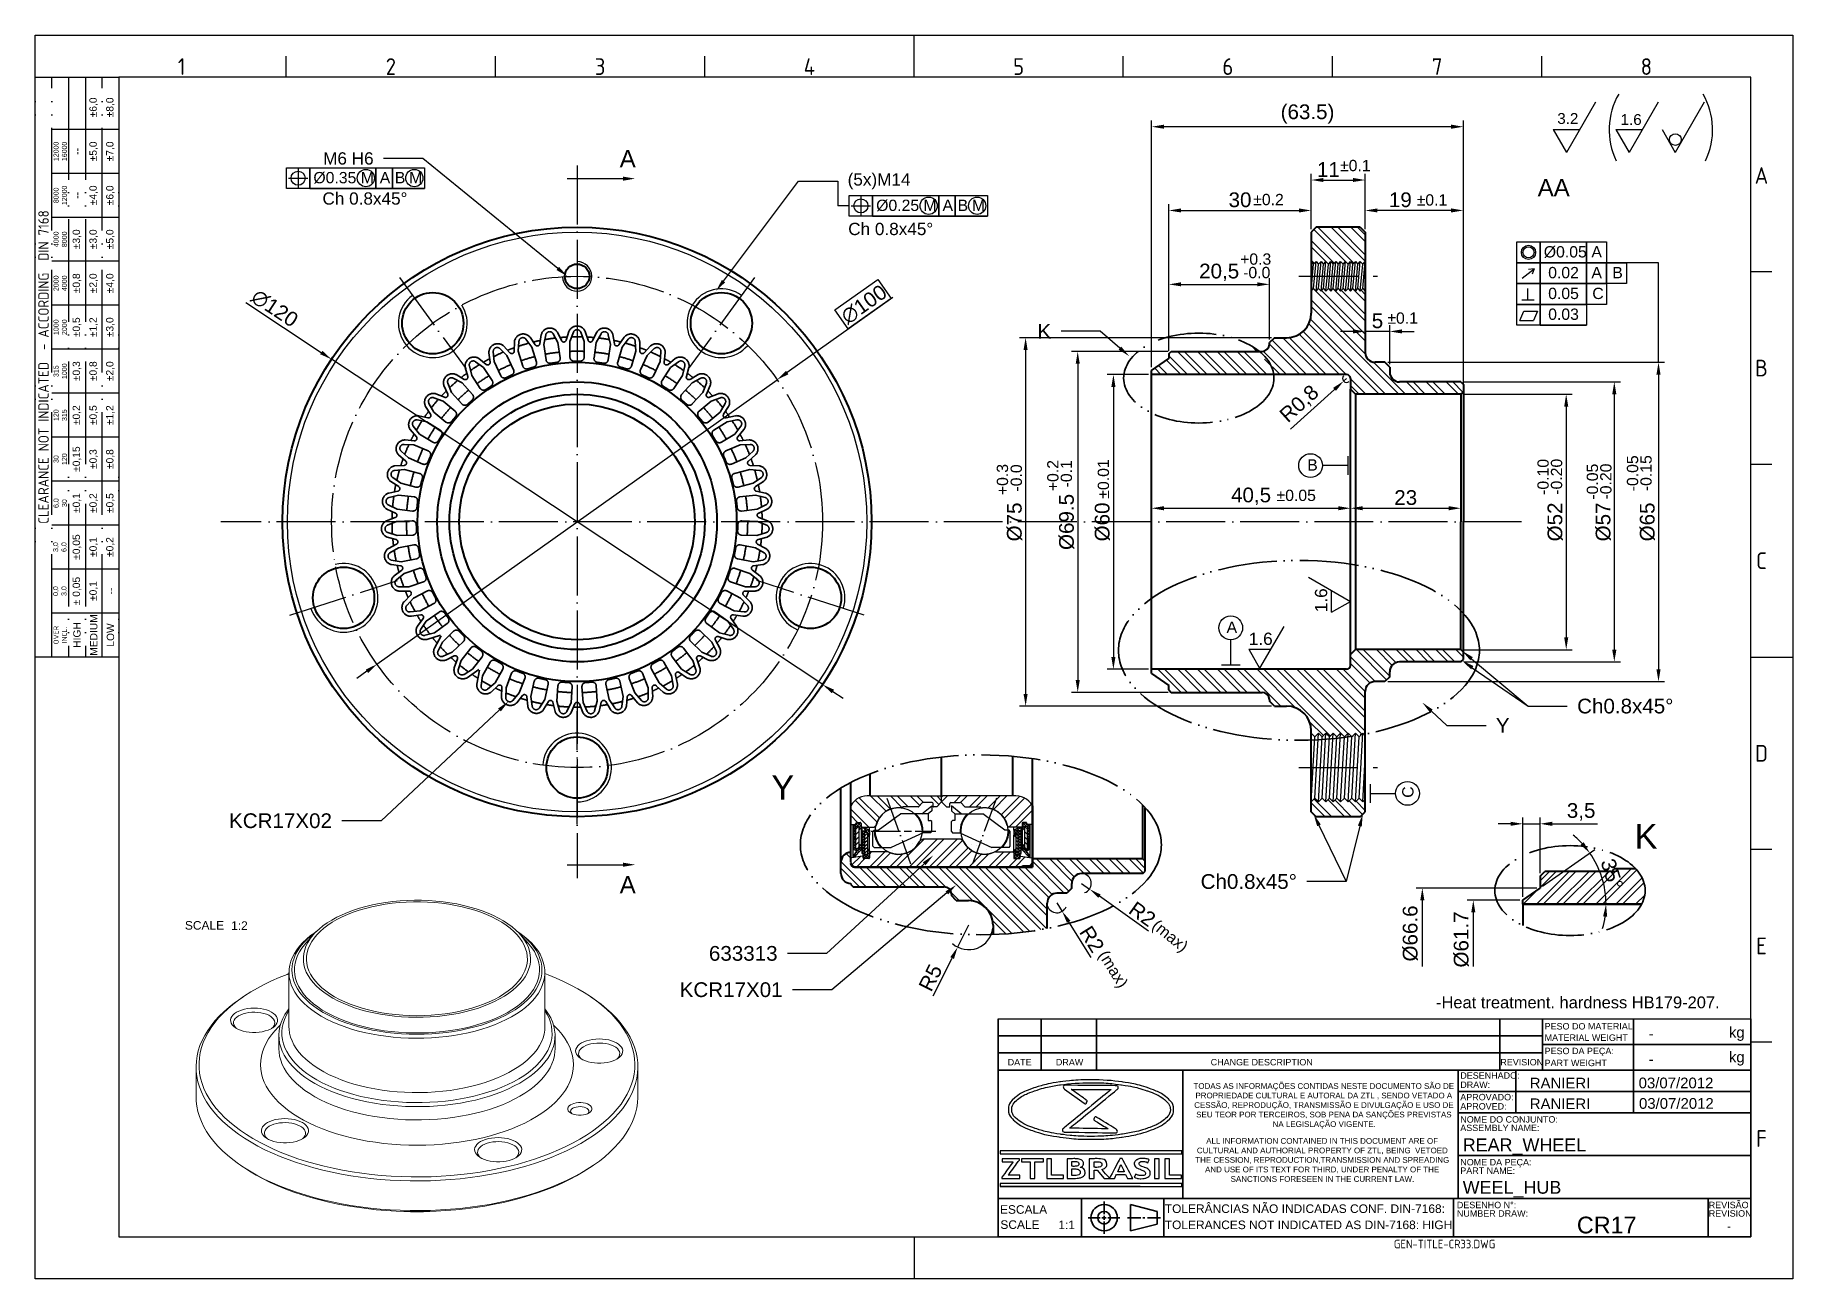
# Model space of a CAD drawing. Header units: millimetres. Extents: x 2471 to 2829, y 1129 to 1382.
import ezdxf
from ezdxf import colors
from ezdxf.entities.mleader import LeaderData, LeaderLine
from ezdxf.enums import TextEntityAlignment as Align
from ezdxf.math import Vec2, Vec3

# ---------------------------------------------------------------- set-up
doc = ezdxf.new("R2010")
doc.units = ezdxf.units.MM
for name, pattern in [('ACAD_ISO02W100', [15, 12, -3]), ('ACAD_ISO04W100', [30, 24, -3, 0, -3]), ('ACAD_ISO05W100', [33, 24, -3, 0, -3, 0, -3]), ('AM_ISO08W050x2', [9, 6, -0.75, 1.5, -0.75])]:
    doc.linetypes.add(name, pattern=pattern)
for name, color, linetype, lineweight in [('AM_0', 7, 'Continuous', 40), ('AM_4', 1, 'ACAD_ISO04W100', 25), ('AM_5', 3, 'Continuous', 25), ('AM_8', 40, 'ACAD_ISO02W100', 35), ('AM_BOR', 2, 'ACAD_ISO05W100', 35)]:
    doc.layers.add(name, color=color, linetype=linetype, lineweight=lineweight)
doc.layers.add('Camada 1', color=7, linetype='Continuous')
doc.styles.add('ACISOTS', font='isocp.shx', dxfattribs={"height": 1})
doc.styles.get("Standard").update_dxf_attribs({"font": 'arial.ttf'})
doc.dimstyles.new('ISO-25', dxfattribs={"dimtxt": 3, "dimasz": 2.5, "dimexe": 1.25, "dimexo": 0.625, "dimtad": 1, "dimtxsty": 'Standard', "dimcen": 2.5, "dimadec": 0, "dimazin": 0, "dimtfac": 1, "dimtmove": 0, "dimatfit": 3, "dimfxl": 1, "dimarcsym": 0})
pattern_1 = [(225, (5340.8132, 2375.6036), (2.0205576, -2.0205576), []), (225, (5339.4662, 2375.6036), (2.0205576, -2.0205576), [])]
pattern_2 = [(225, (2888.9042, 1414.9548), (0.2828427, -0.2828427), []), (315, (2888.9042, 1414.9548), (0.2828427, 0.2828427), [])]

msp = doc.modelspace()

# ---------------------------------------------------------------- texts
at = {"insert": (2756.108, 1186.145), "char_height": 2.4, "width": 58.90199, "attachment_point": 1}
msp.add_mtext('-Heat treatment. hardness HB179-207.', dxfattribs=at)
at = {"color": 0, "linetype": 'Continuous', "char_height": 1.1616, "attachment_point": 1}
for s, width, insert in [('\\pi0.20327;TODAS AS INFORMAÇÕES CONTIDAS NESTE DOCUMENTO SÃO DE \\P\\pi0.6054;PROPRIEDADE CULTURAL E AUTORAL DA ZTL , SENDO VETADO A \\P\\pi0.35739;CESSÃO, REPRODUÇÃO, TRANSMISSÃO E DIVULGAÇÃO E USO DE \\P\\pi0.75753;SEU TEOR POR TERCEIROS, SOB PENA DA SANÇÕES PREVISTAS \\P\\pi16.32;NA LEGISLAÇÃO VIGENTE.', 53.38691, (2706.497, 1168.501)), ('\\pi3.4323;ALL INFORMATION CONTAINED IN THIS DOCUMENT ARE OF \\P\\pi1.5378;CULTURAL AND AUTHORIAL PROPERTY OF ZTL, BEING  VETOED \\P\\pi1.2093;THE CESSION, REPRODUCTION,TRANSMISSION AND SPREADING \\P\\pi3.2128;AND USE OF ITS TEXT FOR THIRD, UNDER PENALTY OF THE \\P\\pi8.4151;SANCTIONS FORESEEN IN THE CURRENT LAW.', 54.03302, (2705.851, 1157.321))]:
    msp.add_mtext_dynamic_manual_height_columns(s, width=width, gutter_width=12.5, heights=[0], dxfattribs=dict(at, insert=insert))
at = {"layer": 'AM_5'}
for s, width, insert, char_height, attachment_point in [('3.2', 18.23779, (2780.807, 1365.984), 2.208, 1), ('1.6', 18.23779, (2793.704, 1365.77), 2.208, 1), ('A', 12.46166, (2589.829, 1354.954), 3.5, 7), ('%%C0.35', 18.23779, (2527.433, 1353.994), 2.3, 1), ('M', 18.23779, (2537.074, 1353.994), 2.3, 1), ('A', 18.23779, (2540.949, 1353.994), 2.3, 1), ('B', 18.23779, (2544.023, 1353.994), 2.3, 1), ('M', 18.23779, (2546.942, 1353.994), 2.3, 1), ('%%P0.1', 18.23779, (2736.553, 1356.458), 2.3, 1), ('AA', 12.46166, (2776.817, 1352.57), 3.5, 1), ('%%C0.25', 18.23779, (2642.07, 1348.359), 2.3, 1), ('M', 18.23779, (2651.71, 1348.359), 2.3, 1), ('A', 18.23779, (2655.586, 1348.359), 2.3, 1), ('B', 18.23779, (2658.66, 1348.359), 2.3, 1), ('M', 18.23779, (2661.579, 1348.359), 2.3, 1), ('%%P0.2', 18.23779, (2718.866, 1349.536), 2.3, 1), ('%%P0.1', 18.23779, (2752.167, 1349.455), 2.3, 1), ('+0.3', 18.23779, (2716.206, 1337.416), 2.3, 1), ('%%C0.05', 18.23779, (2778.06, 1338.894), 2.3, 1), ('A', 18.23779, (2787.755, 1338.894), 2.3, 1), ('-0.0', 18.23779, (2716.819, 1334.671), 2.3, 1), (' 0.02', 18.23779, (2778.06, 1334.66), 2.3, 1), ('A', 18.23779, (2787.755, 1334.66), 2.3, 1), ('B', 18.23779, (2792.015, 1334.66), 2.3, 1), (' 0.05', 18.23779, (2778.06, 1330.425), 2.3, 1), ('C', 18.23779, (2787.94, 1330.425), 2.3, 1), ('%%P0.1', 18.23779, (2746.192, 1325.408), 2.3, 1), (' 0.03', 18.23779, (2778.06, 1326.19), 2.3, 1), ('B', 18.23779, (2729.873, 1295.509), 2.3, 1), ('%%P0.05', 18.23779, (2723.62, 1289.313), 2.3, 1), ('A', 18.23779, (2713.445, 1262.467), 2.3, 1), ('1.6', 18.23779, (2717.971, 1260.216), 2.5, 1), ('Y', 12.46166, (2620.709, 1231.196), 5, 1), ('K', 12.46166, (2796.549, 1221.253), 5, 1), ('A', 12.46166, (2589.829, 1210.653), 3.5, 1)]:
    msp.add_mtext_dynamic_manual_height_columns(s, width=width, gutter_width=12.5, heights=[0], dxfattribs=dict(at, insert=insert, char_height=char_height, attachment_point=attachment_point))
at = {"layer": 'AM_5', "color": 3, "char_height": 2.5, "attachment_point": 1}
for insert in [(2529.279, 1349.843), (2636.373, 1343.646)]:
    msp.add_mtext_dynamic_manual_height_columns('Ch 0.8x45%%D', width=40.20612, gutter_width=12.5, heights=[0], dxfattribs=dict(at, insert=insert))
at = {"layer": 'AM_5', "attachment_point": 1}
for s, insert, char_height, rotation in [('-0.05', (2794.982, 1288.989), 2.3, 90), ('-0.15', (2797.727, 1289.019), 2.3, 90), ('+0.3', (2666.633, 1288.21), 2.3, 90), ('-0.0', (2669.455, 1288.938), 2.3, 90), ('+0.2', (2676.906, 1289.012), 2.3, 90), ('-0.1', (2679.651, 1289.782), 2.3, 90), ('%%P0.01', (2687.196, 1287.486), 2.3, 90), ('-0.10', (2776.754, 1288.261), 2.3, 90), ('-0.20', (2779.499, 1288.291), 2.3, 90), ('-0.05', (2786.8, 1287.289), 2.3, 90), ('-0.20', (2789.545, 1287.319), 2.3, 90), ('1.6', (2731.433, 1264.377), 2.5, 90), ('C', (2749.22, 1226.6), 2.3, 90), ('(max)', (2699.504, 1202.003), 2.3, 321.01698), ('(max)', (2689.198, 1195.83), 2.3, 302.02324)]:
    msp.add_mtext_dynamic_manual_height_columns(s, width=18.23779, gutter_width=12.5, heights=[0], dxfattribs=dict(at, insert=insert, char_height=char_height, rotation=rotation))
at = {"layer": 'AM_5', "char_height": 3, "attachment_point": 5, "rotation": 90}
for s, insert in [('%%C66.6', (2750.885, 1198.972)), ('%%C61.7', (2761.27, 1197.747))]:
    msp.add_mtext(s, dxfattribs=dict(at, insert=insert))
at = {"layer": 'AM_8', "color": 0, "linetype": 'Continuous'}
for s, height, p in [('SCALE', 1.7424, (2501.263, 1199.756)), ('1:2', 1.7424, (2510.679, 1199.708)), ('PESO DO MATERIAL:', 1.3068, (2778.229, 1179.427)), ('MATERIAL WEIGHT', 1.3068, (2778.229, 1177.113)), ('kg', 2.178, (2815.761, 1177.757)), ('PESO DA PEÇA:', 1.3068, (2778.229, 1174.405)), ('kg', 2.178, (2815.761, 1172.732)), ('DATE', 1.3068, (2668.861, 1172.119)), ('DRAW', 1.3068, (2678.679, 1172.119)), ('CHANGE DESCRIPTION', 1.3068, (2710.21, 1172.119)), ('REVISION', 1.3068, (2769.207, 1172.119)), ('PART WEIGHT', 1.3068, (2778.229, 1171.966)), ('DESENHADO:', 1.3068, (2761.048, 1169.411)), ('DRAW:', 1.3068, (2761.048, 1167.531)), ('APROVADO:', 1.3068, (2761.048, 1165.01)), ('APROVED:', 1.3068, (2761.048, 1163.13)), ('ASSEMBLY NAME:', 1.3068, (2761.048, 1158.75)), ('NOME DO CONJUNTO:', 1.3068, (2761.048, 1160.471)), ('NOME DA PEÇA:', 1.3068, (2761.048, 1151.759)), ('PART NAME:', 1.3068, (2761.048, 1150.038)), ('ESCALA', 1.7424, (2667.287, 1141.913)), ('TOLERÂNCIAS NÃO INDICADAS CONF. DIN-7168:', 1.7424, (2700.856, 1142.076)), ('DESENHO N%%d:', 1.3068, (2760.353, 1143.047)), ('NUMBER DRAW:', 1.3068, (2760.353, 1141.326)), ('REVISÃO', 1.3068, (2811.66, 1143.047)), ('REVISION', 1.3068, (2811.66, 1141.326)), ('SCALE', 1.7424, (2667.368, 1138.835)), ('1:1', 1.7424, (2679.181, 1138.787)), ('TOLERANCES NOT INDICATED AS DIN-7168: HIGH', 1.7424, (2700.856, 1138.787))]:
    msp.add_text(s, height=height, dxfattribs=at).set_placement(p)
for p in [(2799.407, 1178.599), (2799.407, 1173.416)]:
    msp.add_attdef('-', text='', height=2.178, dxfattribs=at).set_placement(p, align=Align.MIDDLE_LEFT)
for tag, p, height in [('RANIERI', (2775.204, 1167.428), 2.178), ('03/07/2012', (2797.376, 1167.454), 2.178), ('RANIERI', (2775.202, 1163.213), 2.178), ('03/07/2012', (2797.446, 1163.286), 2.178), ('REAR_WHEEL', (2761.54, 1154.639), 2.614), ('WEEL_HUB', (2761.54, 1145.993), 2.614), ('CR17', (2784.795, 1137.922), 3.407)]:
    msp.add_attdef(tag, p, '', height=height, dxfattribs=at)
msp.add_attdef('-', text='', height=1.704, dxfattribs=at).set_placement((2815.784, 1139.362), align=Align.MIDDLE_CENTER)
at = {"layer": 'AM_8', "color": 0, "linetype": 'Continuous', "style": 'ACISOTS'}
msp.add_attdef('GEN-TITLE-CR33.DWG', (2747.521, 1134.881), '', height=1.742, dxfattribs=at)

# ---------------------------------------------------------------- blocks, each defined once
blk = doc.blocks.new('A3 ZTL')
for p, q in [((19.57, 280.82), (19.57, 9.78)), ((401.17, 280.82), (19.57, 280.82)), ((401.17, 9.78), (401.17, 280.82)), ((19.57, 9.78), (401.17, 9.78))]:
    blk.add_line(p, q)
at = {"layer": 'AM_BOR', "color": 135, "linetype": 'Continuous', "lineweight": 25}
for p, q in [((0, 0), (0, 290.61)), ((0, 290.61), (410.96, 290.61)), ((410.96, 290.61), (410.96, 0)), ((410.96, 0), (0, 0))]:
    blk.add_line(p, q, dxfattribs=at)
at = {"layer": 'AM_BOR', "color": 135, "lineweight": 25}
for p, q in [((205.48, 280.82), (205.48, 290.61)), ((58.71, 280.82), (58.71, 285.71)), ((107.63, 280.82), (107.63, 285.71)), ((156.56, 280.82), (156.56, 285.71)), ((254.4, 280.82), (254.4, 285.71)), ((303.33, 280.82), (303.33, 285.71)), ((352.25, 280.82), (352.25, 285.71)), ((3.91, 145.3), (3.91, 280.82)), ((7.83, 280.82), (7.83, 145.3)), ((11.74, 280.82), (11.74, 145.3)), ((15.66, 145.3), (15.66, 280.82)), ((19.57, 268.59), (3.91, 268.59)), ((19.57, 258.32), (3.91, 258.32)), ((19.57, 248.04), (3.91, 248.04)), ((19.57, 237.77), (3.91, 237.77)), ((406.07, 235.32), (401.17, 235.32)), ((19.57, 227.5), (3.91, 227.5)), ((19.57, 217.22), (3.91, 217.22)), ((19.57, 206.95), (3.91, 206.95)), ((19.57, 196.67), (3.91, 196.67)), ((406.07, 190.31), (401.17, 190.31)), ((19.57, 186.4), (3.91, 186.4)), ((19.57, 176.13), (3.91, 176.13)), ((19.57, 165.85), (3.91, 165.85)), ((19.57, 155.58), (3.91, 155.58)), ((401.17, 145.3), (410.96, 145.3)), ((406.07, 100.29), (401.17, 100.29)), ((406.07, 55.28), (401.17, 55.28)), ((205.48, 9.78), (205.48, 0))]:
    blk.add_line(p, q, dxfattribs=at)
blk.add_lwpolyline([(19.57, 145.3), (0, 145.3), (0, 280.82), (19.57, 280.82)], close=True, dxfattribs=at)
at = {"layer": 'AM_BOR', "color": 135, "lineweight": 25, "style": 'ACISOTS'}
for s, p in [('1', (34.25, 283.27)), ('2', (83.17, 283.27)), ('3', (132.09, 283.27)), ('4', (181.02, 283.27)), ('5', (229.94, 283.27)), ('6', (278.86, 283.27)), ('7', (327.79, 283.27)), ('8', (376.71, 283.27)), ('A', (403.62, 257.83)), ('B', (403.62, 212.82)), ('C', (403.62, 167.81)), ('D', (403.62, 122.8)), ('E', (403.62, 77.79)), ('F', (403.62, 32.78))]:
    blk.add_text(s, height=3.91, dxfattribs=at).set_placement(p, align=Align.MIDDLE)
at = {"layer": 'AM_BOR', "color": 135, "lineweight": 25, "attachment_point": 5, "rotation": 90}
for s, insert, char_height, width in [('±6,0', (13.7, 273.73), 1.712, 10.274), ('±8,0', (17.61, 273.73), 1.712, 10.274), ('12000\\P16000', (5.87, 263.45), 1.174, 10.274), ('--', (9.78, 263.45), 1.712, 10.274), ('±5,0', (13.7, 263.45), 1.712, 10.274), ('±7,0', (17.61, 263.45), 1.712, 10.274), ('8000\\P12000', (5.87, 253.18), 1.174, 10.274), ('±4,0', (13.7, 253.18), 1.712, 10.274), ('±6,0', (17.61, 253.18), 1.712, 10.274), ('--', (9.78, 253.18), 1.712, 10.274), ('{\\Fisocp.shx|c0;CLEARANCE NOT INDICATED  - ACCORDING  DIN 7168}', (1.96, 213.06), 2.4462, 135.5186), ('4000\\P8000', (5.87, 242.91), 1.174, 10.274), ('±3,0', (9.78, 242.91), 1.712, 10.274), ('±3,0', (13.7, 242.91), 1.712, 10.274), ('±5,0', (17.61, 242.91), 1.712, 10.274), ('2000\\P4000', (5.87, 232.63), 1.174, 10.274), ('±0,8', (9.78, 232.63), 1.712, 10.274), ('±2,0', (13.7, 232.63), 1.712, 10.274), ('±4,0', (17.61, 232.63), 1.712, 10.274), ('1000\\P2000', (5.87, 222.36), 1.174, 10.274), ('±0,5', (9.78, 222.36), 1.712, 10.274), ('±1,2', (13.7, 222.36), 1.712, 10.274), ('±3,0', (17.61, 222.36), 1.712, 10.274), ('315\\P1000', (5.87, 212.08), 1.174, 10.274), ('±0,3', (9.78, 212.08), 1.712, 10.274), ('±0,8', (13.7, 212.08), 1.712, 10.274), ('±2,0', (17.61, 212.08), 1.712, 10.274), ('120\\P315', (5.87, 201.81), 1.174, 10.274), ('±0,2', (9.78, 201.81), 1.712, 10.274), ('±0,5', (13.7, 201.81), 1.712, 10.274), ('±1,2', (17.61, 201.81), 1.712, 10.274), ('±0,15', (9.78, 191.54), 1.712, 10.274), ('±0,3', (13.7, 191.54), 1.712, 10.274), ('±0,8', (17.61, 191.54), 1.712, 10.274), ('30\\P120', (5.87, 191.54), 1.174, 10.274), ('6,0\\P30', (5.87, 181.26), 1.174, 10.274), ('±0,1', (9.78, 181.26), 1.712, 10.274), ('±0,2', (13.7, 181.26), 1.712, 10.274), ('±0,5', (17.61, 181.26), 1.712, 10.274), ('±0,05', (9.78, 170.99), 1.712, 10.274), ('±0,1', (13.7, 170.99), 1.712, 10.274), ('±0,2', (17.61, 170.99), 1.712, 10.274), ('3,0\\P6,0', (5.87, 170.99), 1.174, 10.274), ('0,0\\P3,0', (5.87, 160.71), 1.174, 10.274), ('± 0,05', (9.78, 160.71), 1.712, 10.274), ('\\pt4.69206;±0,1', (13.7, 160.71), 1.7123, 10.274), ('--', (17.61, 160.71), 1.712, 10.274), ('{\\Fisocp.shx|c0;OVER\\PINCL.}', (5.87, 150.44), 1.1742, 10.274), ('HIGH', (9.78, 150.44), 1.712, 10.274), ('MEDIUM', (13.7, 150.44), 1.712, 10.274), ('LOW', (17.61, 150.44), 1.712, 10.274)]:
    blk.add_mtext(s, dxfattribs=dict(at, insert=insert, char_height=char_height, width=width))
blk = doc.blocks.new('*D11')
at = {"layer": 'AM_5', "color": 0, "lineweight": -2, "transparency": 16777216}
for p, q in [((2645.44, 1328.42), (2623.95, 1313.15)), ((2540.38, 1253.8), (2621.91, 1311.71)), ((2538.34, 1252.35), (2536.3, 1250.9))]:
    blk.add_line(p, q, dxfattribs=at)
at = {"layer": 'AM_5', "color": 0, "transparency": 16777216}
for points in [[(2623.71, 1313.49), (2624.19, 1312.81), (2621.91, 1311.71)], [(2538.1, 1252.69), (2538.58, 1252.01), (2540.38, 1253.8)]]:
    blk.add_solid(points, dxfattribs=at)
at = {"layer": 'Defpoints', "color": 0, "transparency": 16777216}
for p in [(2621.91, 1311.71), (2540.38, 1253.8)]:
    blk.add_point(p, dxfattribs=at)
at = {"layer": 'AM_5', "color": 0, "transparency": 16777216, "insert": (2639.6, 1327.02), "char_height": 3, "attachment_point": 5, "rotation": 35.3858}
blk.add_mtext('∅100', dxfattribs=at)
blk = doc.blocks.new('*D12')
at = {"layer": 'AM_5', "color": 0, "lineweight": -2, "transparency": 16777216}
for p, q in [((2513.67, 1327.42), (2529.03, 1317.25)), ((2631.17, 1249.63), (2531.11, 1315.87)), ((2633.26, 1248.25), (2635.34, 1246.87))]:
    blk.add_line(p, q, dxfattribs=at)
at = {"layer": 'AM_5', "color": 0, "transparency": 16777216}
for points in [[(2529.26, 1317.6), (2528.8, 1316.9), (2531.11, 1315.87)], [(2633.49, 1248.6), (2633.03, 1247.9), (2631.17, 1249.63)]]:
    blk.add_solid(points, dxfattribs=at)
at = {"layer": 'Defpoints', "color": 0, "transparency": 16777216}
for p in [(2531.11, 1315.87), (2631.17, 1249.63)]:
    blk.add_point(p, dxfattribs=at)
at = {"layer": 'AM_5', "color": 0, "transparency": 16777216, "insert": (2519.54, 1326.22), "char_height": 3, "attachment_point": 5, "rotation": 326.4952}
blk.add_mtext('∅120', dxfattribs=at)
blk = doc.blocks.new('*D13')
at = {"layer": 'AM_5', "color": 0, "lineweight": -2, "transparency": 16777216}
for p, q in [((2761.81, 1308.75), (2783.87, 1308.75)), ((2782.62, 1306.25), (2782.62, 1259.25)), ((2761.81, 1256.75), (2783.87, 1256.75))]:
    blk.add_line(p, q, dxfattribs=at)
at = {"layer": 'AM_5', "color": 0, "transparency": 16777216}
for points in [[(2782.21, 1306.25), (2783.04, 1306.25), (2782.62, 1308.75)], [(2782.21, 1259.25), (2783.04, 1259.25), (2782.62, 1256.75)]]:
    blk.add_solid(points, dxfattribs=at)
at = {"layer": 'Defpoints', "color": 0, "transparency": 16777216}
for p in [(2761.18, 1308.75), (2761.18, 1256.75), (2782.62, 1256.75)]:
    blk.add_point(p, dxfattribs=at)
at = {"layer": 'AM_5', "color": 0, "transparency": 16777216, "insert": (2780.38, 1282.75), "char_height": 3, "attachment_point": 5, "rotation": 90}
blk.add_mtext('%%C52', dxfattribs=at)
blk = doc.blocks.new('*D14')
at = {"layer": 'AM_5', "color": 0, "lineweight": -2, "transparency": 16777216}
for p, q in [((2761.81, 1311.25), (2793.67, 1311.25)), ((2792.42, 1308.75), (2792.42, 1256.75)), ((2761.81, 1254.25), (2793.67, 1254.25))]:
    blk.add_line(p, q, dxfattribs=at)
at = {"layer": 'AM_5', "color": 0, "transparency": 16777216}
for points in [[(2792, 1308.75), (2792.84, 1308.75), (2792.42, 1311.25)], [(2792, 1256.75), (2792.84, 1256.75), (2792.42, 1254.25)]]:
    blk.add_solid(points, dxfattribs=at)
at = {"layer": 'Defpoints', "color": 0, "transparency": 16777216}
for p in [(2761.18, 1311.25), (2761.18, 1254.25), (2792.42, 1254.25)]:
    blk.add_point(p, dxfattribs=at)
at = {"layer": 'AM_5', "color": 0, "transparency": 16777216, "insert": (2790.18, 1282.75), "char_height": 3, "attachment_point": 5, "rotation": 90}
blk.add_mtext('%%C57', dxfattribs=at)
blk = doc.blocks.new('*D15')
at = {"layer": 'AM_5', "color": 0, "lineweight": -2, "transparency": 16777216}
for p, q in [((2746.31, 1315.25), (2802.67, 1315.25)), ((2801.42, 1312.75), (2801.42, 1252.75)), ((2746.31, 1250.25), (2802.67, 1250.25))]:
    blk.add_line(p, q, dxfattribs=at)
at = {"layer": 'AM_5', "color": 0, "transparency": 16777216}
for points in [[(2801, 1312.75), (2801.84, 1312.75), (2801.42, 1315.25)], [(2801, 1252.75), (2801.84, 1252.75), (2801.42, 1250.25)]]:
    blk.add_solid(points, dxfattribs=at)
at = {"layer": 'Defpoints', "color": 0, "transparency": 16777216}
for p in [(2745.68, 1315.25), (2745.68, 1250.25), (2801.42, 1250.25)]:
    blk.add_point(p, dxfattribs=at)
at = {"layer": 'AM_5', "color": 0, "transparency": 16777216, "insert": (2799.18, 1282.75), "char_height": 3, "attachment_point": 5, "rotation": 90}
blk.add_mtext('%%C65', dxfattribs=at)
blk = doc.blocks.new('*D16')
at = {"layer": 'AM_5', "color": 0, "lineweight": -2, "transparency": 16777216}
for p, q in [((2741.68, 1342.38), (2741.68, 1347.41)), ((2761.68, 1310.63), (2761.68, 1347.41)), ((2759.18, 1346.16), (2744.18, 1346.16))]:
    blk.add_line(p, q, dxfattribs=at)
at = {"layer": 'AM_5', "color": 0, "transparency": 16777216}
for points in [[(2744.18, 1346.58), (2744.18, 1345.75), (2741.68, 1346.16)], [(2759.18, 1346.58), (2759.18, 1345.75), (2761.68, 1346.16)]]:
    blk.add_solid(points, dxfattribs=at)
at = {"layer": 'Defpoints', "color": 0, "transparency": 16777216}
for p in [(2741.68, 1346.16), (2741.68, 1341.75), (2761.68, 1310)]:
    blk.add_point(p, dxfattribs=at)
at = {"layer": 'AM_5', "color": 0, "transparency": 16777216, "insert": (2748.84, 1348.32), "char_height": 3, "attachment_point": 5}
blk.add_mtext('19', dxfattribs=at)
blk = doc.blocks.new('*D17')
at = {"layer": 'AM_5', "color": 0, "lineweight": -2, "transparency": 16777216}
for p, q in [((2730.68, 1342.38), (2730.68, 1353.61)), ((2741.68, 1342.38), (2741.68, 1353.61)), ((2733.18, 1352.36), (2739.18, 1352.36))]:
    blk.add_line(p, q, dxfattribs=at)
at = {"layer": 'AM_5', "color": 0, "transparency": 16777216}
for points in [[(2733.18, 1352.78), (2733.18, 1351.95), (2730.68, 1352.36)], [(2739.18, 1352.78), (2739.18, 1351.95), (2741.68, 1352.36)]]:
    blk.add_solid(points, dxfattribs=at)
at = {"layer": 'Defpoints', "color": 0, "transparency": 16777216}
for p in [(2741.68, 1352.36), (2730.68, 1341.75), (2741.68, 1341.75)]:
    blk.add_point(p, dxfattribs=at)
at = {"layer": 'AM_5', "color": 0, "transparency": 16777216, "insert": (2734.18, 1354.5), "char_height": 3, "attachment_point": 5}
blk.add_mtext('11', dxfattribs=at)
blk = doc.blocks.new('*D18')
at = {"layer": 'AM_5', "color": 0, "lineweight": -2, "transparency": 16777216}
for p, q in [((2739.18, 1321.53), (2736.68, 1321.53)), ((2741.68, 1322.16), (2741.68, 1322.78)), ((2746.68, 1321.53), (2741.68, 1321.53)), ((2746.68, 1314.88), (2746.68, 1322.78)), ((2749.18, 1321.53), (2751.68, 1321.53))]:
    blk.add_line(p, q, dxfattribs=at)
at = {"layer": 'AM_5', "color": 0, "transparency": 16777216}
for points in [[(2739.18, 1321.95), (2739.18, 1321.12), (2741.68, 1321.53)], [(2749.18, 1321.95), (2749.18, 1321.12), (2746.68, 1321.53)]]:
    blk.add_solid(points, dxfattribs=at)
at = {"layer": 'Defpoints', "color": 0, "transparency": 16777216}
for p in [(2741.68, 1321.53), (2741.68, 1321.53), (2746.68, 1314.25)]:
    blk.add_point(p, dxfattribs=at)
at = {"layer": 'AM_5', "color": 0, "transparency": 16777216, "insert": (2744.18, 1323.68), "char_height": 3, "attachment_point": 5}
blk.add_mtext('5', dxfattribs=at)
blk = doc.blocks.new('*D19')
at = {"layer": 'AM_5', "color": 0, "lineweight": -2, "transparency": 16777216}
for p, q in [((2738.68, 1286.17), (2738.68, 1286.79)), ((2741.18, 1285.54), (2758.68, 1285.54)), ((2761.18, 1286.17), (2761.18, 1286.79))]:
    blk.add_line(p, q, dxfattribs=at)
at = {"layer": 'AM_5', "color": 0, "transparency": 16777216}
for points in [[(2741.18, 1285.96), (2741.18, 1285.12), (2738.68, 1285.54)], [(2758.68, 1285.96), (2758.68, 1285.12), (2761.18, 1285.54)]]:
    blk.add_solid(points, dxfattribs=at)
at = {"layer": 'Defpoints', "color": 0, "transparency": 16777216}
for p in [(2738.68, 1285.54), (2761.18, 1285.54), (2761.18, 1285.54)]:
    blk.add_point(p, dxfattribs=at)
at = {"layer": 'AM_5', "color": 0, "transparency": 16777216, "insert": (2749.93, 1287.7), "char_height": 3, "attachment_point": 5}
blk.add_mtext('23', dxfattribs=at)
blk = doc.blocks.new('*D20')
at = {"layer": 'AM_5', "color": 0, "lineweight": -2, "transparency": 16777216}
for p, q in [((2698.18, 1286.17), (2698.18, 1286.79)), ((2700.68, 1285.54), (2736.18, 1285.54)), ((2738.68, 1286.17), (2738.68, 1286.79))]:
    blk.add_line(p, q, dxfattribs=at)
at = {"layer": 'AM_5', "color": 0, "transparency": 16777216}
for points in [[(2700.68, 1285.96), (2700.68, 1285.12), (2698.18, 1285.54)], [(2736.18, 1285.96), (2736.18, 1285.12), (2738.68, 1285.54)]]:
    blk.add_solid(points, dxfattribs=at)
at = {"layer": 'Defpoints', "color": 0, "transparency": 16777216}
for p in [(2698.18, 1285.54), (2738.68, 1285.54), (2738.68, 1285.54)]:
    blk.add_point(p, dxfattribs=at)
at = {"layer": 'AM_5', "color": 0, "transparency": 16777216, "insert": (2718.43, 1287.97), "char_height": 3, "attachment_point": 5}
blk.add_mtext('40,5', dxfattribs=at)
blk = doc.blocks.new('*D21')
at = {"layer": 'AM_5', "color": 0, "lineweight": -2, "transparency": 16777216}
for p, q in [((2701.68, 1317.58), (2701.68, 1332.37)), ((2722.18, 1319.88), (2722.18, 1332.37)), ((2704.18, 1331.12), (2719.68, 1331.12))]:
    blk.add_line(p, q, dxfattribs=at)
at = {"layer": 'AM_5', "color": 0, "transparency": 16777216}
for points in [[(2704.18, 1331.54), (2704.18, 1330.71), (2701.68, 1331.12)], [(2719.68, 1331.54), (2719.68, 1330.71), (2722.18, 1331.12)]]:
    blk.add_solid(points, dxfattribs=at)
at = {"layer": 'Defpoints', "color": 0, "transparency": 16777216}
for p in [(2722.18, 1331.12), (2722.18, 1319.25), (2701.68, 1316.95)]:
    blk.add_point(p, dxfattribs=at)
at = {"layer": 'AM_5', "color": 0, "transparency": 16777216, "insert": (2711.93, 1333.55), "char_height": 3, "attachment_point": 5}
blk.add_mtext('20,5', dxfattribs=at)
blk = doc.blocks.new('*D22')
at = {"layer": 'AM_5', "color": 0, "lineweight": -2, "transparency": 16777216}
for p, q in [((2701.68, 1317.58), (2701.68, 1347.41)), ((2730.68, 1342.38), (2730.68, 1347.41)), ((2704.18, 1346.16), (2728.18, 1346.16))]:
    blk.add_line(p, q, dxfattribs=at)
at = {"layer": 'AM_5', "color": 0, "transparency": 16777216}
for points in [[(2704.18, 1346.58), (2704.18, 1345.75), (2701.68, 1346.16)], [(2728.18, 1346.58), (2728.18, 1345.75), (2730.68, 1346.16)]]:
    blk.add_solid(points, dxfattribs=at)
at = {"layer": 'Defpoints', "color": 0, "transparency": 16777216}
for p in [(2730.68, 1346.16), (2730.68, 1341.75), (2701.68, 1316.95)]:
    blk.add_point(p, dxfattribs=at)
at = {"layer": 'AM_5', "color": 0, "transparency": 16777216, "insert": (2716.18, 1348.32), "char_height": 3, "attachment_point": 5}
blk.add_mtext('30', dxfattribs=at)
blk = doc.blocks.new('*D23')
at = {"layer": 'AM_5', "color": 0, "lineweight": -2, "transparency": 16777216}
for p, q in [((2698.18, 1314.23), (2698.18, 1364.46)), ((2761.68, 1311.25), (2761.68, 1364.46)), ((2759.18, 1363.21), (2700.68, 1363.21))]:
    blk.add_line(p, q, dxfattribs=at)
at = {"layer": 'AM_5', "color": 0, "transparency": 16777216}
for points in [[(2700.68, 1363.63), (2700.68, 1362.8), (2698.18, 1363.21)], [(2759.18, 1363.63), (2759.18, 1362.8), (2761.68, 1363.21)]]:
    blk.add_solid(points, dxfattribs=at)
at = {"layer": 'Defpoints', "color": 0, "transparency": 16777216}
for p in [(2698.18, 1363.21), (2698.18, 1313.6), (2761.68, 1310.63)]:
    blk.add_point(p, dxfattribs=at)
at = {"layer": 'AM_5', "color": 0, "transparency": 16777216, "insert": (2729.93, 1365.8), "char_height": 3, "attachment_point": 5}
blk.add_mtext('(63.5)', dxfattribs=at)
blk = doc.blocks.new('*D24')
at = {"layer": 'AM_5', "color": 0, "lineweight": -2, "transparency": 16777216}
for p, q in [((2678.89, 1205.18), (2679.95, 1203.48)), ((2685.83, 1194.11), (2681.28, 1201.36))]:
    blk.add_line(p, q, dxfattribs=at)
blk.add_arc((2678.89, 1205.18), 2, 197.9049, 337.8941, dxfattribs=at)
at = {"layer": 'AM_5', "color": 0, "transparency": 16777216}
blk.add_solid([(2681.64, 1201.58), (2680.93, 1201.14), (2679.95, 1203.48)], dxfattribs=at)
at = {"layer": 'Defpoints', "color": 0, "transparency": 16777216}
for p in [(2678.89, 1205.18), (2679.95, 1203.48)]:
    blk.add_point(p, dxfattribs=at)
at = {"layer": 'AM_5', "color": 0, "transparency": 16777216, "insert": (2686.02, 1197.81), "char_height": 3, "attachment_point": 5, "rotation": 302.0842}
blk.add_mtext('R2', dxfattribs=at)
blk = doc.blocks.new('*D25')
at = {"layer": 'AM_5', "color": 0, "lineweight": -2, "transparency": 16777216}
for p, q in [((2683.89, 1209.18), (2685.52, 1208.01)), ((2697.51, 1199.44), (2687.55, 1206.56))]:
    blk.add_line(p, q, dxfattribs=at)
blk.add_arc((2683.89, 1209.18), 2, 288.6144, 72.0951, dxfattribs=at)
at = {"layer": 'AM_5', "color": 0, "transparency": 16777216}
blk.add_solid([(2687.79, 1206.9), (2687.31, 1206.22), (2685.52, 1208.01)], dxfattribs=at)
at = {"layer": 'Defpoints', "color": 0, "transparency": 16777216}
for p in [(2683.89, 1209.18), (2685.52, 1208.01)]:
    blk.add_point(p, dxfattribs=at)
at = {"layer": 'AM_5', "color": 0, "transparency": 16777216, "insert": (2696.29, 1202.93), "char_height": 3, "attachment_point": 5, "rotation": 324.4243}
blk.add_mtext('R2', dxfattribs=at)
blk = doc.blocks.new('*D26')
at = {"layer": 'AM_5', "color": 0, "lineweight": -2, "transparency": 16777216}
blk.add_line((2777.81, 1208.58), (2788.47, 1216.05), dxfattribs=at)
for start, end in [(42.8979, 50.7959), (0, 35), (344.2041, 352.1021)]:
    blk.add_arc((2772.58, 1204.92), 18.15, start, end, dxfattribs=at)
at = {"layer": 'AM_5', "color": 0, "transparency": 16777216}
for points in [[(2786.2, 1217.54), (2785.55, 1217.01), (2787.45, 1215.33)], [(2790.14, 1202.46), (2790.97, 1202.4), (2790.73, 1204.92)]]:
    blk.add_solid(points, dxfattribs=at)
at = {"layer": 'Defpoints', "color": 0, "transparency": 16777216}
for p in [(2777.29, 1208.22), (2790.35, 1208.59), (2773.79, 1205.77), (2773.79, 1204.92), (2797.98, 1204.92)]:
    blk.add_point(p, dxfattribs=at)
at = {"layer": 'AM_5', "color": 0, "transparency": 16777216, "insert": (2791.95, 1211.03), "char_height": 3, "attachment_point": 5, "rotation": 287.5}
blk.add_mtext('35°', dxfattribs=at)
blk = doc.blocks.new('*D27')
at = {"layer": 'AM_5', "color": 0, "lineweight": -2, "transparency": 16777216}
for p, q in [((2771.29, 1221.3), (2768.79, 1221.3)), ((2773.79, 1206.4), (2773.79, 1222.55)), ((2773.79, 1221.3), (2777.29, 1221.3)), ((2777.29, 1211.25), (2777.29, 1222.55)), ((2779.79, 1221.3), (2789.03, 1221.3))]:
    blk.add_line(p, q, dxfattribs=at)
at = {"layer": 'AM_5', "color": 0, "transparency": 16777216}
for points in [[(2771.29, 1221.72), (2771.29, 1220.88), (2773.79, 1221.3)], [(2779.79, 1221.72), (2779.79, 1220.88), (2777.29, 1221.3)]]:
    blk.add_solid(points, dxfattribs=at)
at = {"layer": 'Defpoints', "color": 0, "transparency": 16777216}
for p in [(2777.29, 1221.3), (2777.29, 1210.62), (2773.79, 1205.77)]:
    blk.add_point(p, dxfattribs=at)
at = {"layer": 'AM_5', "color": 0, "transparency": 16777216, "insert": (2785.66, 1223.73), "char_height": 3, "attachment_point": 5}
blk.add_mtext('3,5', dxfattribs=at)
blk = doc.blocks.new('*D28')
at = {"layer": 'AM_5', "color": 0, "lineweight": -2, "transparency": 16777216}
for p, q in [((2737.88, 1311.95), (2737.29, 1311.42)), ((2726.44, 1301.66), (2735.43, 1309.74))]:
    blk.add_line(p, q, dxfattribs=at)
blk.add_arc((2737.88, 1311.95), 0.8, 134.7623, 311.5158, dxfattribs=at)
at = {"layer": 'AM_5', "color": 0, "transparency": 16777216}
blk.add_solid([(2735.15, 1310.05), (2735.71, 1309.43), (2737.29, 1311.42)], dxfattribs=at)
at = {"layer": 'Defpoints', "color": 0, "transparency": 16777216}
for p in [(2737.29, 1311.42), (2737.88, 1311.95)]:
    blk.add_point(p, dxfattribs=at)
at = {"layer": 'AM_5', "color": 0, "transparency": 16777216, "insert": (2728.38, 1306.67), "char_height": 3, "attachment_point": 5, "rotation": 41.9912}
blk.add_mtext('R0,8', dxfattribs=at)
blk = doc.blocks.new('*D29')
at = {"layer": 'AM_5', "color": 0, "lineweight": -2, "transparency": 16777216}
for p, q in [((2660.89, 1200.68), (2658.66, 1196.2)), ((2653.69, 1186.27), (2657.54, 1193.97))]:
    blk.add_line(p, q, dxfattribs=at)
blk.add_arc((2660.89, 1200.68), 5, 229.1021, 352.838, dxfattribs=at)
at = {"layer": 'AM_5', "color": 0, "transparency": 16777216}
blk.add_solid([(2657.16, 1194.15), (2657.91, 1193.78), (2658.66, 1196.2)], dxfattribs=at)
at = {"layer": 'Defpoints', "color": 0, "transparency": 16777216}
for p in [(2660.89, 1200.68), (2658.66, 1196.2)]:
    blk.add_point(p, dxfattribs=at)
at = {"layer": 'AM_5', "color": 0, "transparency": 16777216, "insert": (2653.13, 1189.96), "char_height": 3, "attachment_point": 5, "rotation": 63.4261}
blk.add_mtext('R5', dxfattribs=at)
blk = doc.blocks.new('*D30')
at = {"layer": 'AM_5', "color": 0, "lineweight": -2, "transparency": 16777216}
for p, q in [((2722.56, 1320.25), (2671.26, 1320.25)), ((2672.51, 1317.75), (2672.51, 1247.75)), ((2722.56, 1245.25), (2671.26, 1245.25))]:
    blk.add_line(p, q, dxfattribs=at)
at = {"layer": 'AM_5', "color": 0, "transparency": 16777216}
for points in [[(2672.09, 1317.75), (2672.92, 1317.75), (2672.51, 1320.25)], [(2672.09, 1247.75), (2672.92, 1247.75), (2672.51, 1245.25)]]:
    blk.add_solid(points, dxfattribs=at)
at = {"layer": 'Defpoints', "color": 0, "transparency": 16777216}
for p in [(2723.18, 1320.25), (2672.51, 1245.25), (2723.18, 1245.25)]:
    blk.add_point(p, dxfattribs=at)
at = {"layer": 'AM_5', "color": 0, "transparency": 16777216, "insert": (2670.26, 1282.75), "char_height": 3, "attachment_point": 5, "rotation": 90}
blk.add_mtext('%%C75', dxfattribs=at)
blk = doc.blocks.new('*D31')
at = {"layer": 'AM_5', "color": 0, "lineweight": -2, "transparency": 16777216}
for p, q in [((2701.56, 1317.45), (2681.87, 1317.45)), ((2683.12, 1314.95), (2683.12, 1250.55)), ((2701.56, 1248.05), (2681.87, 1248.05))]:
    blk.add_line(p, q, dxfattribs=at)
at = {"layer": 'AM_5', "color": 0, "transparency": 16777216}
for points in [[(2682.71, 1314.95), (2683.54, 1314.95), (2683.12, 1317.45)], [(2682.71, 1250.55), (2683.54, 1250.55), (2683.12, 1248.05)]]:
    blk.add_solid(points, dxfattribs=at)
at = {"layer": 'Defpoints', "color": 0, "transparency": 16777216}
for p in [(2702.18, 1317.45), (2683.12, 1248.05), (2702.18, 1248.05)]:
    blk.add_point(p, dxfattribs=at)
at = {"layer": 'AM_5', "color": 0, "transparency": 16777216, "insert": (2680.88, 1282.75), "char_height": 3, "attachment_point": 5, "rotation": 90}
blk.add_mtext('%%C69.5', dxfattribs=at)
blk = doc.blocks.new('*D32')
at = {"layer": 'AM_5', "color": 0, "lineweight": -2, "transparency": 16777216}
for p, q in [((2697.56, 1312.75), (2689.14, 1312.75)), ((2690.39, 1310.25), (2690.39, 1255.25)), ((2697.56, 1252.75), (2689.14, 1252.75))]:
    blk.add_line(p, q, dxfattribs=at)
at = {"layer": 'AM_5', "color": 0, "transparency": 16777216}
for points in [[(2689.97, 1310.25), (2690.81, 1310.25), (2690.39, 1312.75)], [(2689.97, 1255.25), (2690.81, 1255.25), (2690.39, 1252.75)]]:
    blk.add_solid(points, dxfattribs=at)
at = {"layer": 'Defpoints', "color": 0, "transparency": 16777216}
for p in [(2698.18, 1312.75), (2690.39, 1252.75), (2698.18, 1252.75)]:
    blk.add_point(p, dxfattribs=at)
at = {"layer": 'AM_5', "color": 0, "transparency": 16777216, "insert": (2688.15, 1282.75), "char_height": 3, "attachment_point": 5, "rotation": 90}
blk.add_mtext('%%C60', dxfattribs=at)

# ---------------------------------------------------------------- dimensions: what is measured, and where the dimension line sits
at = {"layer": 'AM_5'}
for base, p1, p2, text, picture, middle in [((2698.181, 1363.212), (2761.681, 1310.627), (2698.181, 1313.602), '(63.5)', '*D23', (2729.931, 1365.804)), ((2730.681, 1346.164), (2701.681, 1316.952), (2730.681, 1341.752), '30', '*D22', (2716.181, 1348.322)), ((2761.181, 1285.542), (2738.681, 1285.542), (2761.181, 1285.542), '23', '*D19', (2749.931, 1287.699))]:
    dim = msp.add_linear_dim(base=base, p1=p1, p2=p2, text=text, dimstyle='ISO-25', dxfattribs=at)
    dim.commit()
    dim.dimension.update_dxf_attribs({"geometry": picture, "text_midpoint": middle})
for base, p1, p2, picture, middle in [((2741.681, 1352.364), (2730.681, 1341.752), (2741.681, 1341.752), '*D17', (2734.176, 1352.364)), ((2722.181, 1331.123), (2701.681, 1316.952), (2722.181, 1319.252), '*D21', (2711.931, 1331.123))]:
    dim = msp.add_linear_dim(base=base, p1=p1, p2=p2, dimstyle='ISO-25', dxfattribs=at)
    dim.commit()
    dim.dimension.update_dxf_attribs({"geometry": picture, "text_midpoint": middle, "dimtype": 160})
dim = msp.add_linear_dim(base=(2741.681, 1346.164), p1=(2761.681, 1310.002), p2=(2741.681, 1341.752), text='19', dimstyle='ISO-25', dxfattribs=at)
dim.commit()
dim.dimension.update_dxf_attribs({"geometry": '*D16', "text_midpoint": (2748.844, 1346.164), "dimtype": 160})
for p1, p2, picture, middle in [((2631.175, 1249.631), (2531.114, 1315.872), '*D12', (2518.306, 1324.351)), ((2540.381, 1253.798), (2621.908, 1311.706), '*D11', (2640.898, 1325.194))]:
    dim = msp.add_diameter_dim_2p(p1=p1, p2=p2, dimstyle='ISO-25', dxfattribs=at)
    dim.commit()
    dim.dimension.update_dxf_attribs({"geometry": picture, "text_midpoint": middle, "dimtype": 163})
for base, p1, p2, picture, middle in [((2741.681, 1321.534), (2746.681, 1314.252), (2741.681, 1321.534), '*D18', (2744.181, 1323.684)), ((2738.681, 1285.542), (2698.181, 1285.542), (2738.681, 1285.542), '*D20', (2718.431, 1287.97)), ((2777.293, 1221.299), (2773.793, 1205.771), (2777.293, 1210.621), '*D27', (2785.659, 1223.726))]:
    dim = msp.add_linear_dim(base=base, p1=p1, p2=p2, dimstyle='ISO-25', dxfattribs=at)
    dim.commit()
    dim.dimension.update_dxf_attribs({"geometry": picture, "text_midpoint": middle})
for base, p1, p2, text, picture, middle in [((2672.505, 1245.252), (2723.181, 1320.252), (2723.181, 1245.252), '%%C75', '*D30', (2670.265, 1282.752)), ((2683.124, 1248.052), (2702.181, 1317.452), (2702.181, 1248.052), '%%C69.5', '*D31', (2680.883, 1282.752)), ((2801.419, 1250.252), (2745.681, 1315.252), (2745.681, 1250.252), '%%C65', '*D15', (2799.178, 1282.752)), ((2690.389, 1252.752), (2698.181, 1312.752), (2698.181, 1252.752), '%%C60', '*D32', (2688.148, 1282.752)), ((2792.419, 1254.252), (2761.181, 1311.252), (2761.181, 1254.252), '%%C57', '*D14', (2790.178, 1282.752)), ((2782.622, 1256.752), (2761.181, 1308.752), (2761.181, 1256.752), '%%C52', '*D13', (2780.381, 1282.752))]:
    dim = msp.add_linear_dim(base=base, p1=p1, p2=p2, angle=90, text=text, dimstyle='ISO-25', dxfattribs=at)
    dim.commit()
    dim.dimension.update_dxf_attribs({"geometry": picture, "text_midpoint": middle})
for center, mpoint, picture, middle in [((2737.881, 1311.952), (2737.286, 1311.416), '*D28', (2728.382, 1306.668)), ((2678.892, 1205.176), (2679.954, 1203.482), '*D24', (2686.025, 1197.811)), ((2660.892, 1200.676), (2658.655, 1196.204), '*D29', (2653.129, 1189.962))]:
    dim = msp.add_radius_dim(center=center, mpoint=mpoint, dimstyle='ISO-25', dxfattribs=at)
    dim.commit()
    dim.dimension.update_dxf_attribs({"geometry": picture, "text_midpoint": middle})
dim = msp.add_angular_dim_2l(base=(2790.355, 1208.591), line1=((2797.982, 1204.921), (2773.793, 1204.921)), line2=((2773.793, 1205.771), (2777.293, 1208.221)), dimstyle='ISO-25', dxfattribs=at)
dim.commit()
dim.dimension.update_dxf_attribs({"geometry": '*D26', "text_midpoint": (2791.948, 1211.027)})
dim = msp.add_radius_dim(center=(2683.892, 1209.176), mpoint=(2685.519, 1208.013), dimstyle='ISO-25', dxfattribs=at)
dim.commit()
dim.dimension.update_dxf_attribs({"geometry": '*D25', "text_midpoint": (2695.047, 1201.197), "dimtype": 164})

# ---------------------------------------------------------------- hatches: boundary and pattern name
at = {"layer": 'AM_4'}
h = msp.add_hatch(dxfattribs=at)
h.set_pattern_fill('_U', color=256, scale=0.4, angle=225, style=0, double=1, pattern_type=0)
h.set_pattern_definition(pattern_2)
edge = h.paths.add_edge_path()
edge.add_line((2637.35, 1214.575), (2637.492, 1214.438))
edge.add_line((2637.492, 1214.438), (2638.992, 1215.992))
edge.add_line((2638.992, 1215.992), (2638.992, 1216.802))
edge.add_line((2638.992, 1216.802), (2638.518, 1217.158))
edge.add_line((2638.518, 1217.158), (2638.518, 1216.211))
edge.add_line((2638.518, 1216.211), (2637.926, 1216.211))
edge.add_line((2637.926, 1216.211), (2637.926, 1220.736))
edge.add_line((2637.926, 1220.736), (2638.518, 1220.736))
edge.add_line((2638.518, 1220.736), (2638.518, 1220.006))
edge.add_line((2638.518, 1220.006), (2638.992, 1220.491))
edge.add_line((2638.992, 1220.491), (2638.992, 1221.352))
edge.add_line((2638.992, 1221.352), (2638.792, 1221.552))
edge.add_line((2638.792, 1221.552), (2638.164, 1221.552))
edge.add_line((2638.164, 1221.552), (2637.948, 1221.275))
edge.add_arc((2637.771, 1221.367), 0.2, 311.3697, 332.549, ccw=False)
edge.add_line((2637.903, 1221.217), (2637.492, 1220.692))
edge.add_line((2637.492, 1220.692), (2637.492, 1218.242))
edge.add_line((2637.492, 1218.242), (2637.592, 1218.242))
edge.add_line((2637.592, 1218.242), (2637.592, 1215.992))
edge.add_line((2637.592, 1215.992), (2638.107, 1215.778))
edge.add_line((2638.107, 1215.778), (2637.35, 1214.575))
h = msp.add_hatch(dxfattribs=at)
h.set_pattern_fill('_U', color=256, scale=0.4, angle=225, style=0, double=1, pattern_type=0)
h.set_pattern_definition([(315, (2421.88006, 1414.9548), (-0.2828427, -0.2828427), []), (225, (2421.88006, 1414.9548), (-0.2828427, 0.2828427), [])])
edge = h.paths.add_edge_path()
edge.add_line((2673.434, 1214.575), (2673.292, 1214.438))
edge.add_line((2673.292, 1214.438), (2671.792, 1215.992))
edge.add_line((2671.792, 1215.992), (2671.792, 1216.802))
edge.add_line((2671.792, 1216.802), (2672.267, 1217.158))
edge.add_line((2672.267, 1217.158), (2672.267, 1216.211))
edge.add_line((2672.267, 1216.211), (2672.859, 1216.211))
edge.add_line((2672.859, 1216.211), (2672.859, 1220.736))
edge.add_line((2672.859, 1220.736), (2672.267, 1220.736))
edge.add_line((2672.267, 1220.736), (2672.267, 1220.006))
edge.add_line((2672.267, 1220.006), (2671.792, 1220.491))
edge.add_line((2671.792, 1220.491), (2671.792, 1221.352))
edge.add_line((2671.792, 1221.352), (2671.992, 1221.552))
edge.add_line((2671.992, 1221.552), (2672.62, 1221.552))
edge.add_line((2672.62, 1221.552), (2672.836, 1221.275))
edge.add_arc((2673.014, 1221.367), 0.2, 567.451, 588.6303)
edge.add_line((2672.881, 1221.217), (2673.292, 1220.692))
edge.add_line((2673.292, 1220.692), (2673.292, 1218.242))
edge.add_line((2673.292, 1218.242), (2673.192, 1218.242))
edge.add_line((2673.192, 1218.242), (2673.192, 1215.992))
edge.add_line((2673.192, 1215.992), (2672.677, 1215.778))
edge.add_line((2672.677, 1215.778), (2673.434, 1214.575))
h = msp.add_hatch(dxfattribs=at)
h.set_pattern_fill('_U', color=256, scale=0.75, angle=225, style=0, pattern_type=0)
h.set_pattern_definition([(225, (2888.9042, 1414.9548), (0.53033, -0.53033), [])])
h.paths.add_polyline_path([(2637.926, 1220.736), (2637.926, 1216.211), (2638.518, 1216.211), (2638.518, 1220.736)])
h = msp.add_hatch(dxfattribs=at)
h.set_pattern_fill('_U', color=256, scale=0.4, angle=225, style=0, double=1, pattern_type=0)
h.set_pattern_definition(pattern_2)
h.paths.add_polyline_path([(2640.292, 1219.617), (2640.292, 1218.611), (2640.692, 1218.978), (2640.692, 1220.014), (2639.49, 1220.642), (2639.392, 1220.489), (2639.792, 1220.242), (2639.932, 1219.842), (2639.192, 1219.842), (2639.192, 1215.242), (2639.392, 1215.128), (2639.392, 1214.342), (2639.492, 1214.242), (2640.592, 1214.242), (2640.692, 1214.43), (2640.692, 1215.751), (2640.292, 1216.221), (2640.292, 1215.072), (2639.792, 1215.072), (2639.792, 1219.617)])
h = msp.add_hatch(dxfattribs=at)
h.set_pattern_fill('_U', color=256, scale=0.5, angle=225, style=0, pattern_type=0)
h.set_pattern_definition([(225, (2888.9042, 1414.9548), (0.3535534, -0.3535534), [])])
h.paths.add_polyline_path([(2640.292, 1215.072), (2640.292, 1219.617), (2639.792, 1219.617), (2639.792, 1215.072)])
h = msp.add_hatch(dxfattribs=at)
h.set_pattern_fill('_U', color=256, scale=0.4, angle=225, style=0, double=1, pattern_type=0)
h.set_pattern_definition([(315, (2421.88006, 1414.9548), (-0.2828427, -0.2828427), []), (225, (2421.88006, 1414.9548), (-0.2828427, 0.2828427), [])])
h.paths.add_polyline_path([(2670.492, 1219.617), (2670.492, 1218.611), (2670.092, 1218.978), (2670.092, 1220.014), (2671.294, 1220.642), (2671.392, 1220.489), (2670.992, 1220.242), (2670.852, 1219.842), (2671.592, 1219.842), (2671.592, 1215.242), (2671.392, 1215.128), (2671.392, 1214.342), (2671.292, 1214.242), (2670.192, 1214.242), (2670.092, 1214.43), (2670.092, 1215.751), (2670.492, 1216.221), (2670.492, 1215.072), (2670.992, 1215.072), (2670.992, 1219.617)])
h = msp.add_hatch(dxfattribs=at)
h.set_pattern_fill('_U', color=256, scale=0.5, angle=225, style=0, pattern_type=0)
h.set_pattern_definition([(315, (2421.88006, 1414.9548), (-0.3535534, -0.3535534), [])])
h.paths.add_polyline_path([(2670.492, 1215.072), (2670.492, 1219.617), (2670.992, 1219.617), (2670.992, 1215.072)])
h = msp.add_hatch(dxfattribs=at)
h.set_pattern_fill('_U', color=256, scale=0.75, angle=225, style=0, pattern_type=0)
h.set_pattern_definition([(315, (2421.88006, 1414.9548), (-0.53033, -0.53033), [])])
h.paths.add_polyline_path([(2672.859, 1220.736), (2672.859, 1216.211), (2672.267, 1216.211), (2672.267, 1220.736)])
at = {"layer": 'AM_5'}
h = msp.add_hatch(dxfattribs=at)
h.set_pattern_fill('ANSI32', color=1, scale=0.3, angle=90)
h.paths.add_polyline_path([(2741.681, 1341.752), (2740.681, 1342.752), (2731.681, 1342.752), (2730.681, 1341.752), (2730.681, 1335.752), (2731.181, 1335.252), (2731.681, 1335.752), (2732.181, 1335.252), (2732.681, 1335.752), (2733.181, 1335.252), (2733.681, 1335.752), (2734.181, 1335.252), (2734.681, 1335.752), (2735.181, 1335.252), (2735.681, 1335.752), (2736.181, 1335.252), (2736.681, 1335.752), (2737.181, 1335.252), (2737.681, 1335.752), (2738.181, 1335.252), (2738.681, 1335.752), (2739.181, 1335.252), (2739.681, 1335.752), (2740.181, 1335.252), (2740.681, 1335.752), (2741.181, 1335.252), (2741.681, 1335.752)])
edge = h.paths.add_edge_path()
edge.add_line((2741.681, 1329.752), (2741.181, 1330.252))
edge.add_line((2741.181, 1330.252), (2740.681, 1329.752))
edge.add_line((2740.681, 1329.752), (2740.181, 1330.252))
edge.add_line((2740.181, 1330.252), (2739.681, 1329.752))
edge.add_line((2739.681, 1329.752), (2739.181, 1330.252))
edge.add_line((2739.181, 1330.252), (2738.681, 1329.752))
edge.add_line((2738.681, 1329.752), (2738.181, 1330.252))
edge.add_line((2738.181, 1330.252), (2737.681, 1329.752))
edge.add_line((2737.681, 1329.752), (2737.181, 1330.252))
edge.add_line((2737.181, 1330.252), (2736.681, 1329.752))
edge.add_line((2736.681, 1329.752), (2736.181, 1330.252))
edge.add_line((2736.181, 1330.252), (2735.681, 1329.752))
edge.add_line((2735.681, 1329.752), (2735.181, 1330.252))
edge.add_line((2735.181, 1330.252), (2734.681, 1329.752))
edge.add_line((2734.681, 1329.752), (2734.181, 1330.252))
edge.add_line((2734.181, 1330.252), (2733.681, 1329.752))
edge.add_line((2733.681, 1329.752), (2733.181, 1330.252))
edge.add_line((2733.181, 1330.252), (2732.681, 1329.752))
edge.add_line((2732.681, 1329.752), (2732.181, 1330.252))
edge.add_line((2732.181, 1330.252), (2731.681, 1329.752))
edge.add_line((2731.681, 1329.752), (2731.181, 1330.252))
edge.add_line((2731.181, 1330.252), (2730.681, 1329.752))
edge.add_line((2730.681, 1329.752), (2730.681, 1325.252))
edge.add_arc((2725.681, 1325.252), 5, -90, 0, ccw=False)
edge.add_line((2725.681, 1320.252), (2723.181, 1320.252))
edge.add_line((2723.181, 1320.252), (2722.181, 1319.252))
edge.add_line((2722.181, 1319.252), (2722.181, 1318.952))
edge.add_arc((2720.681, 1318.952), 1.5, -90, 0, ccw=False)
edge.add_line((2720.681, 1317.452), (2720.132, 1317.452))
edge.add_ellipse((2707.788, 1312.039), major_axis=(15.308, 0), ratio=0.5978502, start_angle=4.46533, end_angle=36.25682, ccw=False)
edge.add_line((2723.05, 1312.752), (2737.881, 1312.752))
edge.add_arc((2737.881, 1311.952), 0.8, 0, 90, ccw=False)
edge.add_line((2738.681, 1311.952), (2738.681, 1309.752))
edge.add_line((2738.681, 1309.752), (2739.681, 1308.752))
edge.add_line((2739.681, 1308.752), (2761.181, 1308.752))
edge.add_line((2761.181, 1308.752), (2761.681, 1309.252))
edge.add_line((2761.681, 1309.252), (2761.681, 1310.752))
edge.add_line((2761.681, 1310.752), (2761.181, 1311.252))
edge.add_line((2761.181, 1311.252), (2748.681, 1311.252))
edge.add_arc((2748.681, 1313.252), 2, 180, 270, ccw=False)
edge.add_line((2746.681, 1313.252), (2746.681, 1314.252))
edge.add_line((2746.681, 1314.252), (2745.681, 1315.252))
edge.add_line((2745.681, 1315.252), (2743.681, 1315.252))
edge.add_arc((2743.681, 1317.252), 2, 180, 270, ccw=False)
edge.add_line((2741.681, 1317.252), (2741.681, 1329.752))
edge = h.paths.add_edge_path()
edge.add_ellipse((2707.788, 1312.039), major_axis=(15.308, 0), ratio=0.5978502, start_angle=4.46533, end_angle=36.25682)
edge.add_line((2720.132, 1317.452), (2702.181, 1317.452))
edge.add_line((2702.181, 1317.452), (2701.681, 1316.952))
edge.add_line((2701.681, 1316.952), (2701.681, 1316.052))
edge.add_line((2701.681, 1316.052), (2698.181, 1313.602))
edge.add_line((2698.181, 1313.602), (2698.181, 1312.752))
edge.add_line((2698.181, 1312.752), (2723.05, 1312.752))
edge = h.paths.add_edge_path()
edge.add_line((2743.681, 1250.252), (2745.681, 1250.252))
edge.add_line((2745.681, 1250.252), (2746.681, 1251.252))
edge.add_line((2746.681, 1251.252), (2746.681, 1252.252))
edge.add_arc((2748.681, 1252.252), 2, 90, 180, ccw=False)
edge.add_line((2748.681, 1254.252), (2761.181, 1254.252))
edge.add_line((2761.181, 1254.252), (2761.681, 1254.752))
edge.add_line((2761.681, 1254.752), (2761.681, 1256.252))
edge.add_line((2761.681, 1256.252), (2761.181, 1256.752))
edge.add_line((2761.181, 1256.752), (2739.681, 1256.752))
edge.add_line((2739.681, 1256.752), (2738.681, 1255.752))
edge.add_line((2738.681, 1255.752), (2738.681, 1253.552))
edge.add_arc((2737.881, 1253.552), 0.8, -90, 0, ccw=False)
edge.add_line((2737.881, 1252.752), (2698.181, 1252.752))
edge.add_line((2698.181, 1252.752), (2698.181, 1251.901))
edge.add_line((2698.181, 1251.901), (2701.681, 1249.451))
edge.add_line((2701.681, 1249.451), (2701.681, 1248.552))
edge.add_line((2701.681, 1248.552), (2702.181, 1248.052))
edge.add_line((2702.181, 1248.052), (2720.681, 1248.052))
edge.add_arc((2720.681, 1246.552), 1.5, 0, 90, ccw=False)
edge.add_line((2722.181, 1246.552), (2722.181, 1246.252))
edge.add_line((2722.181, 1246.252), (2723.181, 1245.252))
edge.add_line((2723.181, 1245.252), (2725.681, 1245.252))
edge.add_arc((2725.681, 1240.252), 5, 0, 90, ccw=False)
edge.add_line((2730.681, 1240.252), (2730.681, 1239.752))
edge.add_line((2730.681, 1239.752), (2731.431, 1239.002))
edge.add_line((2731.431, 1239.002), (2732.181, 1239.752))
edge.add_line((2732.181, 1239.752), (2732.931, 1239.002))
edge.add_line((2732.931, 1239.002), (2733.681, 1239.752))
edge.add_line((2733.681, 1239.752), (2734.431, 1239.002))
edge.add_line((2734.431, 1239.002), (2735.181, 1239.752))
edge.add_line((2735.181, 1239.752), (2735.931, 1239.002))
edge.add_line((2735.931, 1239.002), (2736.681, 1239.752))
edge.add_line((2736.681, 1239.752), (2737.431, 1239.002))
edge.add_line((2737.431, 1239.002), (2738.181, 1239.752))
edge.add_line((2738.181, 1239.752), (2738.848, 1239.084))
edge.add_ellipse((2728.179, 1256.6), major_axis=(36.764, 0), ratio=0.4978842, start_angle=286.87099, end_angle=287.18746)
edge.add_line((2739.043, 1239.113), (2739.681, 1239.752))
edge.add_line((2739.681, 1239.752), (2740.14, 1239.292))
edge.add_ellipse((2728.179, 1256.6), major_axis=(36.764, 0), ratio=0.4978842, start_angle=288.98728, end_angle=290.15454)
edge.add_line((2740.846, 1239.417), (2741.181, 1239.752))
edge.add_line((2741.181, 1239.752), (2741.41, 1239.523))
edge.add_ellipse((2728.179, 1256.6), major_axis=(36.764, 0), ratio=0.4978842, start_angle=291.09335, end_angle=291.54662)
edge.add_line((2741.681, 1239.575), (2741.681, 1248.252))
edge.add_arc((2743.681, 1248.252), 2, 90, 180, ccw=False)
h.paths.add_polyline_path([(2741.681, 1226.252), (2741.181, 1225.752), (2740.431, 1226.502), (2739.681, 1225.752), (2738.931, 1226.502), (2738.181, 1225.752), (2737.431, 1226.502), (2736.681, 1225.752), (2735.931, 1226.502), (2735.181, 1225.752), (2734.431, 1226.502), (2733.681, 1225.752), (2732.931, 1226.502), (2732.181, 1225.752), (2731.431, 1226.502), (2730.681, 1225.752), (2730.681, 1223.752), (2731.681, 1222.752), (2740.681, 1222.752), (2741.681, 1223.752)])
h = msp.add_hatch(dxfattribs=at)
h.set_pattern_fill('ANSI32', color=256, scale=0.3, angle=270, style=0)
h.set_pattern_definition([(315, (5340.8132, 2375.6036), (2.0205576, 2.0205576), []), (315, (5340.8132, 2374.2566), (2.0205576, 2.0205576), [])])
edge = h.paths.add_edge_path()
edge.add_line((2647.392, 1224.572), (2647.49, 1224.742))
edge.add_line((2647.49, 1224.742), (2650.602, 1224.742))
edge.add_arc((2650.602, 1224.942), 0.2, 270, 318.36646)
edge.add_line((2650.752, 1224.809), (2651.432, 1225.575))
edge.add_arc((2651.582, 1225.442), 0.2, 450, 498.36646, ccw=False)
edge.add_line((2651.582, 1225.642), (2653.492, 1225.642))
edge.add_arc((2653.492, 1225.442), 0.2, 360, 450, ccw=False)
edge.add_line((2653.692, 1225.442), (2653.692, 1224.842))
edge.add_arc((2653.792, 1224.842), 0.1, 180, 270)
edge.add_line((2653.792, 1224.742), (2654.392, 1224.742))
edge.add_line((2654.392, 1224.742), (2655.392, 1225.742))
edge.add_line((2655.392, 1225.742), (2655.392, 1226.742))
edge.add_line((2655.392, 1226.742), (2655.142, 1226.992))
edge.add_line((2655.142, 1226.992), (2640.853, 1226.992))
edge.add_arc((2640.373, 1223.021), 4, 443.09815, 510.47828)
edge.add_line((2636.892, 1224.992), (2636.892, 1221.367))
edge.add_arc((2637.092, 1221.367), 0.2, 180, 270)
edge.add_line((2637.092, 1221.167), (2637.771, 1221.167))
edge.add_arc((2637.771, 1221.367), 0.2, 270, 311.3697)
edge.add_line((2637.903, 1221.217), (2637.948, 1221.275))
edge.add_line((2637.948, 1221.275), (2638.064, 1221.498))
edge.add_arc((2638.153, 1221.452), 0.1, 450, 512.549, ccw=False)
edge.add_line((2638.153, 1221.552), (2638.792, 1221.552))
edge.add_arc((2638.792, 1221.352), 0.2, 360, 450, ccw=False)
edge.add_line((2638.992, 1221.352), (2638.992, 1220.742))
edge.add_arc((2639.092, 1220.742), 0.1, 180, 270)
edge.add_line((2639.092, 1220.642), (2641.692, 1220.642))
edge.add_line((2641.692, 1220.642), (2642.033, 1220.984))
edge.add_arc((2646.652, 1219.832), 4.76, 444.74586, 526.00258, ccw=False)
edge.add_line((2647.088, 1224.572), (2647.392, 1224.572))
h = msp.add_hatch(dxfattribs=at)
h.set_pattern_fill('ANSI32', color=256, scale=0.3, angle=180, style=0)
h.set_pattern_definition(pattern_1)
edge = h.paths.add_edge_path()
edge.add_line((2663.392, 1224.572), (2663.294, 1224.742))
edge.add_line((2663.294, 1224.742), (2660.182, 1224.742))
edge.add_arc((2660.182, 1224.942), 0.2, 581.63354, 630, ccw=False)
edge.add_line((2660.032, 1224.809), (2659.352, 1225.575))
edge.add_arc((2659.202, 1225.442), 0.2, 401.63354, 450)
edge.add_line((2659.202, 1225.642), (2657.292, 1225.642))
edge.add_arc((2657.292, 1225.442), 0.2, 450, 540)
edge.add_line((2657.092, 1225.442), (2657.092, 1224.842))
edge.add_arc((2656.992, 1224.842), 0.1, 630, 720, ccw=False)
edge.add_line((2656.992, 1224.742), (2656.392, 1224.742))
edge.add_line((2656.392, 1224.742), (2655.392, 1225.742))
edge.add_line((2655.392, 1225.742), (2655.392, 1226.742))
edge.add_line((2655.392, 1226.742), (2655.642, 1226.992))
edge.add_line((2655.642, 1226.992), (2669.931, 1226.992))
edge.add_arc((2670.411, 1223.021), 4, 389.52172, 456.90185, ccw=False)
edge.add_line((2673.892, 1224.992), (2673.892, 1221.367))
edge.add_arc((2673.692, 1221.367), 0.2, 630, 720, ccw=False)
edge.add_line((2673.692, 1221.167), (2673.014, 1221.167))
edge.add_arc((2673.014, 1221.367), 0.2, 588.6303, 630, ccw=False)
edge.add_line((2672.881, 1221.217), (2672.836, 1221.275))
edge.add_line((2672.836, 1221.275), (2672.72, 1221.498))
edge.add_arc((2672.631, 1221.452), 0.1, 387.451, 450)
edge.add_line((2672.631, 1221.552), (2671.992, 1221.552))
edge.add_arc((2671.992, 1221.352), 0.2, 450, 540)
edge.add_line((2671.792, 1221.352), (2671.792, 1220.742))
edge.add_arc((2671.692, 1220.742), 0.1, 630, 720, ccw=False)
edge.add_line((2671.692, 1220.642), (2669.092, 1220.642))
edge.add_line((2669.092, 1220.642), (2668.751, 1220.984))
edge.add_arc((2664.132, 1219.832), 4.76, 373.99742, 455.25414)
edge.add_line((2663.696, 1224.572), (2663.392, 1224.572))
h = msp.add_hatch(dxfattribs=at)
h.set_pattern_fill('ANSI32', color=256, scale=0.3, angle=180, style=0)
h.set_pattern_definition(pattern_1)
edge = h.paths.add_edge_path()
edge.add_line((2671.998, 1212.842), (2673.392, 1212.842))
edge.add_arc((2673.392, 1213.342), 0.5, 270, 360)
edge.add_line((2673.892, 1213.342), (2673.892, 1214.172))
edge.add_arc((2673.692, 1214.172), 0.2, 360, 440.90972)
edge.add_line((2673.724, 1214.369), (2671.508, 1214.724))
edge.add_arc((2671.492, 1214.625), 0.1, 440.90972, 540)
edge.add_line((2671.392, 1214.625), (2671.392, 1214.342))
edge.add_arc((2671.292, 1214.342), 0.1, 270, 360, ccw=False)
edge.add_line((2671.292, 1214.242), (2670.192, 1214.242))
edge.add_arc((2670.192, 1214.342), 0.1, 180, 270, ccw=False)
edge.add_line((2670.092, 1214.342), (2670.092, 1215.402))
edge.add_arc((2669.892, 1215.402), 0.2, 360, 450)
edge.add_line((2669.892, 1215.602), (2666.375, 1215.602))
edge.add_arc((2666.375, 1215.352), 0.25, 450, 476.59266)
edge.add_arc((2664.132, 1219.832), 4.76, 206.86405, 296.59266, ccw=False)
edge.add_line((2659.886, 1217.681), (2659.595, 1217.972))
edge.add_line((2659.595, 1217.972), (2659.214, 1218.192))
edge.add_line((2659.214, 1218.192), (2651.571, 1218.192))
edge.add_line((2651.571, 1218.192), (2651.189, 1217.972))
edge.add_line((2651.189, 1217.972), (2650.898, 1217.681))
edge.add_arc((2646.652, 1219.832), 4.76, 243.40734, 333.13595, ccw=False)
edge.add_arc((2644.409, 1215.352), 0.25, 423.40734, 450)
edge.add_line((2644.409, 1215.602), (2640.892, 1215.602))
edge.add_arc((2640.892, 1215.402), 0.2, 450, 540)
edge.add_line((2640.692, 1215.402), (2640.692, 1214.342))
edge.add_arc((2640.592, 1214.342), 0.1, 270, 360, ccw=False)
edge.add_line((2640.592, 1214.242), (2639.492, 1214.242))
edge.add_arc((2639.492, 1214.342), 0.1, 180, 270, ccw=False)
edge.add_line((2639.392, 1214.342), (2639.392, 1214.625))
edge.add_arc((2639.292, 1214.625), 0.1, 360, 459.09028)
edge.add_line((2639.276, 1214.724), (2637.061, 1214.369))
edge.add_arc((2637.092, 1214.172), 0.2, 459.09028, 540)
edge.add_line((2636.892, 1214.172), (2636.892, 1213.292))
edge.add_arc((2638.24, 1213.952), 1.5, 206.07081, 256.6096)
edge.add_line((2637.892, 1212.492), (2671.392, 1212.492))
edge.add_line((2671.392, 1212.492), (2671.998, 1212.842))
h = msp.add_hatch(dxfattribs=at)
h.set_pattern_fill('ANSI32', color=1, scale=0.3, angle=90)
edge = h.paths.add_edge_path()
edge.add_line((2651.123, 1212.492), (2646.755, 1208.476))
edge.add_line((2646.755, 1208.476), (2655.892, 1208.476))
edge.add_arc((2655.892, 1206.976), 1.5, 0, 90, ccw=False)
edge.add_line((2657.392, 1206.976), (2657.392, 1206.676))
edge.add_line((2657.392, 1206.676), (2658.392, 1205.676))
edge.add_line((2658.392, 1205.676), (2660.892, 1205.676))
edge.add_arc((2660.892, 1200.676), 5, 0, 90, ccw=False)
edge.add_line((2665.892, 1200.676), (2665.892, 1198.763))
edge.add_ellipse((2663.39, 1217.025), major_axis=(36.764, 0), ratio=0.4978842, start_angle=273.9019, end_angle=291.54662)
edge.add_line((2676.892, 1200), (2676.892, 1205.176))
edge.add_arc((2678.892, 1205.176), 2, 90, 180, ccw=False)
edge.add_line((2678.892, 1207.176), (2680.892, 1207.176))
edge.add_line((2680.892, 1207.176), (2681.892, 1208.176))
edge.add_line((2681.892, 1208.176), (2681.892, 1209.176))
edge.add_arc((2683.892, 1209.176), 2, 90, 180, ccw=False)
edge.add_line((2683.892, 1211.176), (2696.392, 1211.176))
edge.add_line((2696.392, 1211.176), (2696.892, 1211.676))
edge.add_line((2696.892, 1211.676), (2696.892, 1213.176))
edge.add_line((2696.892, 1213.176), (2696.892, 1213.676))
edge.add_line((2696.892, 1213.676), (2696.392, 1214.176))
edge.add_line((2696.392, 1214.176), (2673.892, 1214.176))
edge.add_line((2673.892, 1214.176), (2673.892, 1212.492))
edge.add_line((2673.892, 1212.492), (2651.123, 1212.492))
h.paths.add_polyline_path([(2637.692, 1212.492, -0.4142136), (2636.892, 1213.292), (2636.892, 1215.492, 0.4142136), (2634.892, 1213.492), (2634.892, 1211.176, 0.4142136), (2636.892, 1209.176), (2636.892, 1208.976), (2637.392, 1208.476), (2646.755, 1208.476), (2651.123, 1212.492)])
h = msp.add_hatch(dxfattribs=at)
h.set_pattern_fill('ANSI32', color=1, scale=0.3)
h.set_pattern_definition([(45, (0, -7.7263), (-2.0205576, 2.0205576), []), (45, (1.347, -7.7263), (-2.0205576, 2.0205576), [])])
edge = h.paths.add_edge_path()
edge.add_line((2778.293, 1211.621), (2777.293, 1210.621))
edge.add_line((2777.293, 1210.621), (2777.293, 1208.221))
edge.add_line((2777.293, 1208.221), (2773.793, 1205.771))
edge.add_line((2773.793, 1205.771), (2773.793, 1204.921))
edge.add_line((2773.793, 1204.921), (2797.982, 1204.921))
edge.add_ellipse((2783.401, 1207.708), major_axis=(15.308, 0), ratio=0.5978502, start_angle=342.26741, end_angle=388.82524)
edge.add_line((2796.812, 1212.121), (2792.293, 1212.121))
edge.add_arc((2791.793, 1212.121), 0.5, -90, 0, ccw=False)
edge.add_line((2791.793, 1211.621), (2778.293, 1211.621))

# ---------------------------------------------------------------- linework, layer by layer
for p, q in [((2636.892, 1224.992), (2636.892, 1213.292)), ((2636.892, 1224.992), (2636.892, 1213.292)), ((2640.853, 1226.992), (2655.142, 1226.992)), ((2647.392, 1224.572), (2647.088, 1224.572)), ((2647.392, 1224.572), (2647.49, 1224.742)), ((2650.602, 1224.742), (2647.49, 1224.742)), ((2651.432, 1225.575), (2650.752, 1224.809)), ((2651.392, 1223.342), (2653.392, 1224.992)), ((2653.492, 1225.642), (2651.582, 1225.642)), ((2653.392, 1224.992), (2653.392, 1223.92)), ((2653.692, 1224.842), (2653.692, 1225.442)), ((2654.392, 1224.742), (2653.792, 1224.742)), ((2654.392, 1224.742), (2655.392, 1225.742)), ((2655.142, 1226.992), (2655.392, 1226.742)), ((2655.642, 1226.992), (2655.392, 1226.742)), ((2655.392, 1225.742), (2655.392, 1226.742)), ((2655.392, 1225.742), (2655.392, 1226.742)), ((2656.392, 1224.742), (2655.392, 1225.742)), ((2669.931, 1226.992), (2655.642, 1226.992)), ((2656.392, 1224.742), (2656.992, 1224.742)), ((2657.092, 1224.842), (2657.092, 1225.442)), ((2657.292, 1225.642), (2659.202, 1225.642)), ((2659.392, 1223.342), (2657.392, 1224.992)), ((2657.392, 1224.992), (2657.392, 1223.92)), ((2659.352, 1225.575), (2660.032, 1224.809)), ((2660.182, 1224.742), (2663.294, 1224.742)), ((2663.392, 1224.572), (2663.294, 1224.742)), ((2663.392, 1224.572), (2663.696, 1224.572)), ((2673.892, 1224.992), (2673.892, 1221.367)), ((2637.092, 1221.167), (2637.771, 1221.167)), ((2641.692, 1220.642), (2642.033, 1220.984)), ((2642.492, 1219.992), (2646.992, 1223.342)), ((2652.692, 1223.342), (2646.992, 1223.342)), ((2653.392, 1223.92), (2652.692, 1223.342)), ((2652.692, 1223.342), (2652.692, 1221.992)), ((2652.692, 1221.992), (2653.142, 1221.992)), ((2653.392, 1221.742), (2653.142, 1221.992)), ((2653.392, 1219.742), (2653.392, 1221.742)), ((2657.392, 1223.92), (2658.092, 1223.342)), ((2657.392, 1221.742), (2657.642, 1221.992)), ((2657.392, 1219.742), (2657.392, 1221.742)), ((2658.092, 1221.992), (2657.642, 1221.992)), ((2658.092, 1223.342), (2658.092, 1221.992)), ((2658.092, 1223.342), (2663.792, 1223.342)), ((2668.292, 1219.992), (2663.792, 1223.342)), ((2669.092, 1220.642), (2668.751, 1220.984)), ((2673.892, 1214.172), (2673.892, 1221.367)), ((2639.092, 1220.642), (2641.692, 1220.642)), ((2641.392, 1219.742), (2641.642, 1219.992)), ((2641.392, 1216.742), (2641.392, 1219.742)), ((2641.642, 1219.992), (2642.492, 1219.992)), ((2651.642, 1219.492), (2645.142, 1216.492)), ((2651.189, 1217.972), (2650.898, 1217.681)), ((2651.189, 1217.972), (2651.571, 1218.192)), ((2659.214, 1218.192), (2651.571, 1218.192)), ((2653.142, 1219.492), (2651.642, 1219.492)), ((2653.392, 1219.742), (2653.142, 1219.492)), ((2657.392, 1219.742), (2657.642, 1219.492)), ((2657.642, 1219.492), (2659.142, 1219.492)), ((2659.142, 1219.492), (2665.642, 1216.492)), ((2659.595, 1217.972), (2659.214, 1218.192)), ((2659.595, 1217.972), (2659.886, 1217.681)), ((2669.142, 1219.992), (2668.292, 1219.992)), ((2671.692, 1220.642), (2669.092, 1220.642)), ((2669.392, 1219.742), (2669.142, 1219.992)), ((2669.392, 1216.742), (2669.392, 1219.742)), ((2639.276, 1214.724), (2637.061, 1214.369)), ((2644.409, 1215.602), (2640.892, 1215.602)), ((2641.642, 1216.492), (2641.392, 1216.742)), ((2641.642, 1216.492), (2645.142, 1216.492)), ((2669.142, 1216.492), (2665.642, 1216.492)), ((2666.375, 1215.602), (2669.892, 1215.602)), ((2669.142, 1216.492), (2669.392, 1216.742)), ((2671.508, 1214.724), (2673.724, 1214.369)), ((2673.892, 1213.342), (2673.892, 1214.172)), ((2673.892, 1213.342), (2673.892, 1214.172)), ((2671.392, 1212.492), (2671.998, 1212.842)), ((2671.998, 1212.842), (2673.392, 1212.842))]:
    msp.add_line(p, q)
at = {"linetype": 'AM_ISO08W050x2'}
msp.add_line((2641.024, 1219.832), (2654.212, 1219.832), dxfattribs=at)
at = {"lineweight": 50}
for p in [(2673.892, 1216.05), (2673.892, 1216.05), (2673.892, 1214.388), (2673.892, 1214.388)]:
    msp.add_line(p, (2673.892, 1212.492), dxfattribs=at)
at = {"color": 7, "linetype": 'Continuous', "lineweight": 15}
for p, q in [((2527.539, 1198.834), (2525.872, 1196.983)), ((2528.045, 1199.361), (2527.696, 1199.122)), ((2569.362, 1199.122), (2569.013, 1199.361)), ((2571.186, 1196.983), (2569.519, 1198.834)), ((2522.466, 1191.056), (2522.466, 1179.999)), ((2574.591, 1179.999), (2574.591, 1191.056)), ((2513.038, 1186.025), (2512.558, 1185.696)), ((2584.5, 1185.696), (2584.02, 1186.025)), ((2520.404, 1178.199), (2520.404, 1175.499)), ((2576.654, 1175.499), (2576.654, 1178.199)), ((2503.529, 1171.77), (2503.529, 1165.727)), ((2593.529, 1165.727), (2593.529, 1171.77)), ((2512.558, 1151.801), (2513.038, 1151.473)), ((2584.02, 1151.473), (2584.5, 1151.801))]:
    msp.add_line(p, q, dxfattribs=at)
at = {"linetype": 'Continuous'}
msp.add_line((2666.932, 1181.625), (2820.263, 1181.625), dxfattribs=at)
at = {"color": 7, "linetype": 'Continuous', "lineweight": 15, "flags": 128}
for points in [[(2559.327, 1204.359), (2560.603, 1203.986), (2561.831, 1203.571), (2563.005, 1203.117), (2564.12, 1202.625), (2565.173, 1202.098), (2566.159, 1201.538), (2567.074, 1200.946), (2567.914, 1200.326), (2568.676, 1199.68), (2569.357, 1199.01), (2569.954, 1198.319), (2570.465, 1197.61), (2570.888, 1196.886), (2571.22, 1196.149), (2571.461, 1195.403), (2571.61, 1194.651), (2571.666, 1193.895), (2571.629, 1193.139), (2571.498, 1192.386), (2571.276, 1191.639), (2570.961, 1190.9), (2570.556, 1190.173), (2570.063, 1189.461), (2569.483, 1188.766), (2568.818, 1188.092), (2568.072, 1187.441), (2567.247, 1186.815), (2566.347, 1186.218), (2565.375, 1185.651), (2564.335, 1185.117), (2563.232, 1184.619), (2562.069, 1184.157), (2560.852, 1183.734), (2559.585, 1183.352), (2558.273, 1183.012), (2556.923, 1182.715), (2555.538, 1182.463), (2554.126, 1182.257), (2552.691, 1182.098), (2551.239, 1181.985), (2549.776, 1181.921), (2548.308, 1181.904), (2546.841, 1181.935), (2545.381, 1182.014), (2543.933, 1182.141), (2542.504, 1182.315), (2541.1, 1182.534), (2539.725, 1182.8), (2538.386, 1183.11), (2537.087, 1183.463), (2535.835, 1183.857), (2534.633, 1184.292), (2533.488, 1184.765), (2532.403, 1185.275), (2531.383, 1185.819), (2530.432, 1186.395), (2529.554, 1187.001), (2528.753, 1187.634), (2528.031, 1188.293), (2527.392, 1188.974), (2526.837, 1189.674), (2526.37, 1190.391), (2525.993, 1191.121), (2525.706, 1191.863), (2525.511, 1192.613), (2525.408, 1193.367), (2525.399, 1194.123), (2525.483, 1194.878), (2525.66, 1195.629), (2525.928, 1196.372), (2526.288, 1197.105), (2526.737, 1197.825), (2527.274, 1198.529), (2527.897, 1199.214), (2528.603, 1199.877), (2529.389, 1200.516), (2530.252, 1201.127), (2531.188, 1201.71), (2532.195, 1202.26), (2533.267, 1202.777), (2534.401, 1203.257), (2535.591, 1203.7), (2536.834, 1204.102), (2538.124, 1204.464), (2539.455, 1204.782), (2540.824, 1205.057), (2542.223, 1205.286), (2543.647, 1205.469), (2545.092, 1205.605), (2546.55, 1205.693), (2548.016, 1205.734), (2549.484, 1205.727), (2550.948, 1205.672), (2552.403, 1205.569), (2553.842, 1205.418), (2555.259, 1205.222), (2556.65, 1204.979), (2558.008, 1204.691), (2559.327, 1204.359)], [(2559.03, 1204.069), (2560.296, 1203.698), (2561.512, 1203.285), (2562.675, 1202.832), (2563.778, 1202.341), (2564.817, 1201.815), (2565.787, 1201.255), (2566.685, 1200.664), (2567.508, 1200.045), (2568.25, 1199.399), (2568.91, 1198.73), (2569.484, 1198.04), (2569.971, 1197.333), (2570.367, 1196.61), (2570.672, 1195.877), (2570.884, 1195.134), (2571.002, 1194.386), (2571.026, 1193.636), (2570.956, 1192.886), (2570.791, 1192.14), (2570.533, 1191.402), (2570.183, 1190.673), (2569.742, 1189.958), (2569.213, 1189.259), (2568.596, 1188.579), (2567.895, 1187.921), (2567.113, 1187.287), (2566.253, 1186.681), (2565.319, 1186.106), (2564.314, 1185.562), (2563.243, 1185.053), (2562.11, 1184.581), (2560.92, 1184.148), (2559.679, 1183.755), (2558.39, 1183.404), (2557.061, 1183.097), (2555.695, 1182.835), (2554.299, 1182.619), (2552.88, 1182.451), (2551.442, 1182.329), (2549.991, 1182.256), (2548.535, 1182.232), (2547.078, 1182.256), (2545.628, 1182.329), (2544.19, 1182.449), (2542.77, 1182.618), (2541.374, 1182.833), (2540.008, 1183.095), (2538.678, 1183.401), (2537.389, 1183.752), (2536.147, 1184.144), (2534.957, 1184.577), (2533.824, 1185.049), (2532.753, 1185.558), (2531.747, 1186.101), (2530.812, 1186.677), (2529.952, 1187.282), (2529.169, 1187.915), (2528.468, 1188.573), (2527.85, 1189.253), (2527.32, 1189.952), (2526.878, 1190.667), (2526.527, 1191.396), (2526.268, 1192.134), (2526.103, 1192.88), (2526.032, 1193.629), (2526.055, 1194.38), (2526.173, 1195.128), (2526.384, 1195.871), (2526.688, 1196.604), (2527.084, 1197.327), (2527.57, 1198.034), (2528.143, 1198.724), (2528.802, 1199.394), (2529.544, 1200.04), (2530.366, 1200.659), (2531.263, 1201.251), (2532.233, 1201.811), (2533.272, 1202.337), (2534.374, 1202.828), (2535.536, 1203.281), (2536.752, 1203.694), (2538.018, 1204.066), (2539.328, 1204.395), (2540.676, 1204.68), (2542.057, 1204.919), (2543.466, 1205.111), (2544.895, 1205.256), (2546.34, 1205.354), (2547.794, 1205.402), (2549.252, 1205.403), (2550.706, 1205.354), (2552.151, 1205.257), (2553.581, 1205.113), (2554.989, 1204.921), (2556.371, 1204.682), (2557.72, 1204.398), (2559.03, 1204.069)], [(2536.366, 1179.185), (2535.009, 1179.581), (2533.701, 1180.018), (2532.445, 1180.494), (2531.248, 1181.008), (2530.112, 1181.559), (2529.042, 1182.143), (2528.042, 1182.759), (2527.115, 1183.405), (2526.265, 1184.078), (2525.495, 1184.777), (2524.807, 1185.497), (2524.204, 1186.238), (2523.688, 1186.996), (2523.261, 1187.768), (2522.924, 1188.552), (2522.679, 1189.346), (2522.527, 1190.145), (2522.467, 1190.947), (2522.501, 1191.75), (2522.628, 1192.551), (2522.848, 1193.346), (2523.16, 1194.133), (2523.563, 1194.909), (2524.055, 1195.671), (2524.634, 1196.416), (2525.299, 1197.143), (2526.048, 1197.847), (2526.877, 1198.528), (2527.696, 1199.122)], [(2528.042, 1199.358), (2527.606, 1199.044), (2526.768, 1198.38), (2526.01, 1197.691), (2525.333, 1196.98), (2524.741, 1196.248), (2524.236, 1195.5), (2523.82, 1194.738), (2523.494, 1193.963), (2523.259, 1193.181), (2523.116, 1192.392), (2523.067, 1191.6), (2523.11, 1190.808), (2523.245, 1190.019), (2523.473, 1189.236), (2523.793, 1188.461), (2524.203, 1187.697), (2524.701, 1186.948), (2525.287, 1186.215), (2525.957, 1185.502), (2526.709, 1184.811), (2527.542, 1184.145), (2528.45, 1183.506), (2529.432, 1182.896), (2530.484, 1182.318), (2531.602, 1181.774), (2532.781, 1181.266), (2534.018, 1180.795), (2535.308, 1180.363), (2536.646, 1179.972)], [(2571.186, 1196.983), (2571.392, 1196.748), (2571.962, 1196.02), (2572.445, 1195.276), (2572.839, 1194.519), (2573.143, 1193.75), (2573.355, 1192.973), (2573.475, 1192.191), (2573.502, 1191.406), (2573.436, 1190.622), (2573.277, 1189.842), (2573.027, 1189.068), (2572.685, 1188.304), (2572.253, 1187.551), (2571.734, 1186.814), (2571.127, 1186.094), (2570.437, 1185.395), (2569.665, 1184.718), (2568.815, 1184.068), (2567.889, 1183.445), (2566.891, 1182.852), (2565.825, 1182.291), (2564.694, 1181.766), (2563.504, 1181.276), (2562.257, 1180.825), (2560.96, 1180.414), (2559.616, 1180.045), (2558.231, 1179.718), (2556.81, 1179.435), (2555.358, 1179.198), (2553.881, 1179.007), (2552.384, 1178.862), (2550.872, 1178.764), (2549.352, 1178.715), (2547.829, 1178.713), (2546.308, 1178.759), (2544.796, 1178.852), (2543.297, 1178.993), (2541.818, 1179.181), (2540.364, 1179.414), (2538.94, 1179.693), (2537.552, 1180.017), (2536.205, 1180.383), (2534.904, 1180.791), (2533.653, 1181.238), (2532.458, 1181.725), (2531.322, 1182.248), (2530.251, 1182.805), (2529.247, 1183.395), (2528.315, 1184.016), (2527.459, 1184.665), (2526.68, 1185.339), (2525.983, 1186.037), (2525.37, 1186.755), (2524.843, 1187.491), (2524.404, 1188.243), (2524.055, 1189.006), (2523.797, 1189.779), (2523.631, 1190.559), (2523.558, 1191.343), (2523.577, 1192.127), (2523.69, 1192.91), (2523.894, 1193.687), (2524.191, 1194.457), (2524.578, 1195.216), (2525.054, 1195.961), (2525.617, 1196.69), (2525.872, 1196.983)], [(2569.362, 1199.122), (2569.489, 1199.034), (2570.378, 1198.375), (2571.188, 1197.688), (2571.918, 1196.979), (2572.564, 1196.248), (2573.123, 1195.498), (2573.595, 1194.733), (2573.977, 1193.954), (2574.268, 1193.165), (2574.467, 1192.368), (2574.573, 1191.567), (2574.585, 1190.764), (2574.505, 1189.962), (2574.331, 1189.164), (2574.065, 1188.372), (2573.708, 1187.591), (2573.26, 1186.821), (2572.724, 1186.067), (2572.102, 1185.331), (2571.395, 1184.615), (2570.606, 1183.922), (2569.738, 1183.255), (2568.794, 1182.616), (2567.778, 1182.007), (2566.692, 1181.43), (2565.542, 1180.888), (2564.331, 1180.382), (2563.063, 1179.914), (2561.743, 1179.487), (2560.376, 1179.1), (2558.967, 1178.757), (2557.52, 1178.457), (2556.041, 1178.203), (2554.535, 1177.995), (2553.007, 1177.833), (2551.464, 1177.719), (2549.91, 1177.652), (2548.351, 1177.634), (2546.793, 1177.663), (2545.241, 1177.741), (2543.7, 1177.866), (2542.177, 1178.038), (2540.677, 1178.257), (2539.205, 1178.522), (2537.766, 1178.831), (2536.366, 1179.185)], [(2536.646, 1179.972), (2538.027, 1179.624), (2539.447, 1179.319), (2540.9, 1179.059), (2542.38, 1178.845), (2543.883, 1178.677), (2545.404, 1178.556), (2546.935, 1178.482), (2548.472, 1178.457), (2550.01, 1178.479), (2551.542, 1178.549), (2553.063, 1178.666), (2554.567, 1178.831), (2556.05, 1179.042), (2557.505, 1179.298), (2558.927, 1179.6), (2560.312, 1179.945), (2561.653, 1180.333), (2562.947, 1180.761), (2564.187, 1181.23), (2565.371, 1181.735), (2566.494, 1182.277), (2567.55, 1182.853), (2568.538, 1183.46), (2569.452, 1184.097), (2570.29, 1184.761), (2571.048, 1185.45), (2571.725, 1186.162), (2572.317, 1186.893), (2572.822, 1187.641), (2573.238, 1188.404), (2573.564, 1189.178), (2573.799, 1189.961), (2573.942, 1190.75), (2573.991, 1191.542), (2573.948, 1192.333), (2573.813, 1193.122), (2573.585, 1193.906), (2573.265, 1194.681), (2572.855, 1195.444), (2572.357, 1196.194), (2571.771, 1196.926), (2571.101, 1197.639), (2570.349, 1198.33), (2569.516, 1198.996), (2569.016, 1199.358)], [(2522.466, 1190.798), (2522.082, 1190.653), (2520.475, 1190.009), (2518.926, 1189.328), (2517.44, 1188.611), (2516.02, 1187.86), (2514.667, 1187.076), (2513.386, 1186.26), (2512.179, 1185.416), (2511.049, 1184.544), (2509.997, 1183.646), (2509.026, 1182.724), (2508.138, 1181.78), (2507.335, 1180.817), (2506.619, 1179.835), (2505.991, 1178.837), (2505.452, 1177.826), (2505.004, 1176.803), (2504.648, 1175.771), (2504.384, 1174.731), (2504.212, 1173.686), (2504.134, 1172.638), (2504.15, 1171.589), (2504.258, 1170.542), (2504.46, 1169.499), (2504.754, 1168.461), (2505.14, 1167.431), (2505.618, 1166.412), (2506.186, 1165.405), (2506.843, 1164.412), (2507.587, 1163.436), (2508.418, 1162.479), (2509.333, 1161.542), (2510.331, 1160.628), (2511.408, 1159.738), (2512.564, 1158.875), (2513.796, 1158.04), (2515.1, 1157.234), (2516.475, 1156.461), (2517.918, 1155.721), (2519.424, 1155.015), (2520.992, 1154.346), (2522.618, 1153.715), (2524.298, 1153.122), (2526.029, 1152.57), (2527.808, 1152.06)], [(2527.808, 1152.06), (2529.63, 1151.592), (2531.492, 1151.167), (2533.389, 1150.787), (2535.319, 1150.452), (2537.276, 1150.163), (2539.257, 1149.921), (2541.258, 1149.726), (2543.273, 1149.578), (2545.3, 1149.477), (2547.334, 1149.425), (2549.37, 1149.421), (2551.404, 1149.465), (2553.432, 1149.557), (2555.45, 1149.696), (2557.454, 1149.884), (2559.439, 1150.118), (2561.4, 1150.399), (2563.335, 1150.726), (2565.238, 1151.098), (2567.107, 1151.515), (2568.936, 1151.975), (2570.722, 1152.479), (2572.462, 1153.023), (2574.152, 1153.609), (2575.787, 1154.233), (2577.365, 1154.896), (2578.883, 1155.595), (2580.336, 1156.33), (2581.723, 1157.097), (2583.04, 1157.897), (2584.285, 1158.727), (2585.454, 1159.586), (2586.545, 1160.471), (2587.557, 1161.381), (2588.487, 1162.314), (2589.332, 1163.268), (2590.092, 1164.241), (2590.764, 1165.231), (2591.348, 1166.236), (2591.841, 1167.253), (2592.243, 1168.281), (2592.554, 1169.317), (2592.772, 1170.36), (2592.896, 1171.407), (2592.928, 1172.455), (2592.866, 1173.504), (2592.711, 1174.549), (2592.463, 1175.59), (2592.122, 1176.624), (2591.69, 1177.649), (2591.167, 1178.662), (2590.555, 1179.662), (2589.854, 1180.647), (2589.066, 1181.614), (2588.193, 1182.561), (2587.236, 1183.487), (2586.198, 1184.389), (2585.081, 1185.266), (2583.887, 1186.116), (2582.619, 1186.936), (2581.279, 1187.725), (2579.87, 1188.483), (2578.395, 1189.206), (2576.857, 1189.893), (2575.26, 1190.543), (2574.591, 1190.798)], [(2527.528, 1151.272), (2525.738, 1151.786), (2523.996, 1152.341), (2522.304, 1152.936), (2520.667, 1153.57), (2519.087, 1154.242), (2517.569, 1154.951), (2516.115, 1155.694), (2514.728, 1156.47), (2513.41, 1157.279), (2512.166, 1158.117), (2510.997, 1158.983), (2509.906, 1159.876), (2508.895, 1160.794), (2507.966, 1161.735), (2507.122, 1162.696), (2506.363, 1163.676), (2505.691, 1164.673), (2505.108, 1165.684), (2504.615, 1166.709), (2504.213, 1167.743), (2503.904, 1168.786), (2503.686, 1169.835), (2503.562, 1170.889), (2503.53, 1171.944), (2503.592, 1172.998), (2503.747, 1174.05), (2503.995, 1175.098), (2504.335, 1176.138), (2504.767, 1177.17), (2505.29, 1178.19), (2505.902, 1179.197), (2506.602, 1180.189), (2507.39, 1181.163), (2508.262, 1182.117), (2509.219, 1183.05), (2510.256, 1183.96), (2511.373, 1184.845), (2512.558, 1185.696)], [(2584.5, 1185.696), (2584.892, 1185.424), (2586.061, 1184.557), (2587.152, 1183.664), (2588.163, 1182.746), (2589.092, 1181.806), (2589.936, 1180.845), (2590.695, 1179.864), (2591.367, 1178.868), (2591.95, 1177.856), (2592.443, 1176.832), (2592.845, 1175.797), (2593.154, 1174.754), (2593.372, 1173.705), (2593.496, 1172.652), (2593.528, 1171.597), (2593.466, 1170.542), (2593.311, 1169.49), (2593.063, 1168.443), (2592.723, 1167.402), (2592.291, 1166.371), (2591.768, 1165.35), (2591.156, 1164.343), (2590.456, 1163.352), (2589.668, 1162.378), (2588.796, 1161.423), (2587.839, 1160.49), (2586.802, 1159.58), (2585.685, 1158.696), (2584.491, 1157.838), (2583.223, 1157.01), (2581.882, 1156.212), (2580.473, 1155.446), (2578.997, 1154.714), (2577.458, 1154.017), (2575.859, 1153.358), (2574.204, 1152.736), (2572.495, 1152.154), (2570.737, 1151.612), (2568.932, 1151.113), (2567.086, 1150.656), (2565.201, 1150.243), (2563.281, 1149.874), (2561.331, 1149.551), (2559.354, 1149.274), (2557.355, 1149.044), (2555.337, 1148.86), (2553.305, 1148.724), (2551.264, 1148.636), (2549.217, 1148.596), (2547.168, 1148.604), (2545.122, 1148.66), (2543.084, 1148.764), (2541.056, 1148.915), (2539.044, 1149.114), (2537.052, 1149.36), (2535.083, 1149.652), (2533.143, 1149.99), (2531.234, 1150.374), (2529.361, 1150.801), (2527.528, 1151.272)], [(2513.125, 1179.114), (2512.557, 1179.296), (2512.043, 1179.516), (2511.594, 1179.772), (2511.218, 1180.057), (2510.923, 1180.366), (2510.714, 1180.693), (2510.596, 1181.032), (2510.571, 1181.377), (2510.639, 1181.719), (2510.798, 1182.054), (2511.047, 1182.374), (2511.38, 1182.673), (2511.79, 1182.945), (2512.27, 1183.185), (2512.81, 1183.388), (2513.399, 1183.551), (2514.027, 1183.67), (2514.681, 1183.743), (2515.348, 1183.768), (2516.016, 1183.745), (2516.671, 1183.674), (2517.3, 1183.557), (2517.892, 1183.397), (2518.434, 1183.195), (2518.917, 1182.956), (2519.33, 1182.686), (2519.666, 1182.388), (2519.919, 1182.069), (2520.083, 1181.735), (2520.155, 1181.392), (2520.134, 1181.048), (2520.02, 1180.708), (2519.815, 1180.38), (2519.523, 1180.07), (2519.151, 1179.784), (2518.705, 1179.527), (2518.194, 1179.305), (2517.628, 1179.121), (2517.017, 1178.98), (2516.375, 1178.884), (2515.713, 1178.835), (2515.044, 1178.834), (2514.381, 1178.881), (2513.737, 1178.975), (2513.125, 1179.114)], [(2518.934, 1179.65), (2519.209, 1179.921), (2519.416, 1180.226), (2519.532, 1180.543), (2519.555, 1180.866), (2519.485, 1181.187), (2519.322, 1181.499), (2519.071, 1181.795), (2518.737, 1182.068), (2518.328, 1182.313), (2517.852, 1182.523), (2517.321, 1182.695), (2516.746, 1182.824), (2516.141, 1182.907), (2515.517, 1182.943), (2514.891, 1182.931), (2514.275, 1182.871), (2513.683, 1182.764), (2513.129, 1182.613), (2512.625, 1182.421), (2512.182, 1182.192), (2511.81, 1181.932), (2511.517, 1181.647), (2511.311, 1181.342), (2511.194, 1181.024), (2511.171, 1180.702), (2511.242, 1180.381), (2511.405, 1180.069), (2511.656, 1179.773), (2511.792, 1179.65)], [(2535.403, 1165.388), (2533.992, 1165.799), (2532.629, 1166.25), (2531.319, 1166.742), (2530.066, 1167.272), (2528.874, 1167.838), (2527.748, 1168.438), (2526.691, 1169.071), (2525.706, 1169.734), (2524.797, 1170.425), (2523.967, 1171.143), (2523.218, 1171.883), (2522.554, 1172.645), (2521.976, 1173.425), (2521.486, 1174.22), (2521.085, 1175.029), (2520.777, 1175.849), (2520.56, 1176.676), (2520.436, 1177.509), (2520.405, 1178.344), (2520.468, 1179.178), (2520.624, 1180.009), (2520.873, 1180.834), (2521.214, 1181.65), (2521.645, 1182.455), (2522.166, 1183.246), (2522.466, 1183.644)], [(2522.466, 1183.273), (2522.325, 1183.052), (2521.879, 1182.26), (2521.524, 1181.455), (2521.26, 1180.642), (2521.088, 1179.822), (2521.01, 1178.999), (2521.024, 1178.174), (2521.131, 1177.351), (2521.331, 1176.533), (2521.624, 1175.722), (2522.007, 1174.922), (2522.48, 1174.134), (2523.041, 1173.361), (2523.688, 1172.607), (2524.419, 1171.874), (2525.232, 1171.163), (2526.124, 1170.478), (2527.092, 1169.821), (2528.132, 1169.194), (2529.241, 1168.6), (2530.415, 1168.039), (2531.651, 1167.515), (2532.944, 1167.028), (2534.289, 1166.581), (2535.683, 1166.175)], [(2574.591, 1183.644), (2574.804, 1183.365), (2575.339, 1182.577), (2575.784, 1181.774), (2576.138, 1180.96), (2576.401, 1180.136), (2576.572, 1179.306), (2576.649, 1178.472), (2576.633, 1177.637), (2576.523, 1176.804), (2576.321, 1175.976), (2576.026, 1175.155), (2575.64, 1174.344), (2575.163, 1173.546), (2574.599, 1172.763), (2573.947, 1171.999), (2573.212, 1171.255), (2572.394, 1170.534), (2571.497, 1169.838), (2570.523, 1169.171), (2569.477, 1168.533), (2568.361, 1167.928), (2567.179, 1167.356), (2565.935, 1166.821), (2564.634, 1166.323), (2563.278, 1165.865), (2561.874, 1165.448), (2560.426, 1165.073), (2558.938, 1164.742), (2557.415, 1164.456), (2555.863, 1164.215), (2554.287, 1164.02), (2552.691, 1163.873), (2551.082, 1163.773), (2549.464, 1163.722), (2547.843, 1163.718), (2546.224, 1163.762), (2544.613, 1163.855), (2543.015, 1163.995), (2541.435, 1164.182), (2539.879, 1164.416), (2538.352, 1164.695), (2536.858, 1165.02), (2535.403, 1165.388)], [(2535.683, 1166.175), (2537.12, 1165.812), (2538.596, 1165.492), (2540.106, 1165.217), (2541.643, 1164.988), (2543.205, 1164.805), (2544.784, 1164.669), (2546.376, 1164.58), (2547.975, 1164.54), (2549.576, 1164.547), (2551.174, 1164.602), (2552.762, 1164.705), (2554.336, 1164.856), (2555.891, 1165.053), (2557.421, 1165.297), (2558.92, 1165.586), (2560.385, 1165.919), (2561.809, 1166.296), (2563.188, 1166.715), (2564.518, 1167.174), (2565.794, 1167.672), (2567.011, 1168.208), (2568.166, 1168.779), (2569.254, 1169.384), (2570.272, 1170.021), (2571.217, 1170.686), (2572.085, 1171.379), (2572.873, 1172.097), (2573.578, 1172.837), (2574.199, 1173.597), (2574.733, 1174.375), (2575.179, 1175.167), (2575.534, 1175.971), (2575.798, 1176.784), (2575.97, 1177.604), (2576.048, 1178.428), (2576.034, 1179.253), (2575.927, 1180.075), (2575.727, 1180.893), (2575.434, 1181.704), (2575.051, 1182.505), (2574.591, 1183.273)], [(2583.41, 1172.848), (2582.841, 1173.03), (2582.327, 1173.251), (2581.878, 1173.506), (2581.502, 1173.791), (2581.207, 1174.1), (2580.999, 1174.428), (2580.88, 1174.767), (2580.855, 1175.111), (2580.923, 1175.454), (2581.082, 1175.788), (2581.331, 1176.108), (2581.664, 1176.407), (2582.074, 1176.679), (2582.554, 1176.919), (2583.094, 1177.123), (2583.683, 1177.285), (2584.311, 1177.404), (2584.965, 1177.477), (2585.632, 1177.502), (2586.3, 1177.479), (2586.955, 1177.409), (2587.584, 1177.292), (2588.176, 1177.131), (2588.718, 1176.929), (2589.201, 1176.691), (2589.614, 1176.42), (2589.951, 1176.122), (2590.203, 1175.803), (2590.367, 1175.469), (2590.439, 1175.126), (2590.418, 1174.782), (2590.304, 1174.443), (2590.099, 1174.115), (2589.808, 1173.804), (2589.435, 1173.518), (2588.989, 1173.261), (2588.478, 1173.039), (2587.912, 1172.856), (2587.302, 1172.715), (2586.659, 1172.619), (2585.997, 1172.569), (2585.328, 1172.568), (2584.665, 1172.615), (2584.022, 1172.709), (2583.41, 1172.848)], [(2589.218, 1173.384), (2589.494, 1173.656), (2589.7, 1173.96), (2589.816, 1174.278), (2589.839, 1174.6), (2589.769, 1174.921), (2589.606, 1175.233), (2589.355, 1175.529), (2589.021, 1175.802), (2588.612, 1176.047), (2588.136, 1176.257), (2587.605, 1176.429), (2587.03, 1176.558), (2586.425, 1176.641), (2585.802, 1176.677), (2585.175, 1176.665), (2584.559, 1176.605), (2583.967, 1176.498), (2583.413, 1176.347), (2582.909, 1176.155), (2582.466, 1175.927), (2582.094, 1175.667), (2581.801, 1175.381), (2581.595, 1175.076), (2581.479, 1174.759), (2581.455, 1174.436), (2581.526, 1174.115), (2581.689, 1173.803), (2581.94, 1173.507), (2582.077, 1173.384)], [(2503.529, 1165.727), (2503.562, 1164.846), (2503.686, 1163.792), (2503.904, 1162.743), (2504.213, 1161.7), (2504.615, 1160.665), (2505.108, 1159.641), (2505.691, 1158.63), (2506.363, 1157.633), (2507.122, 1156.653), (2507.966, 1155.692), (2508.895, 1154.751), (2509.906, 1153.833), (2510.997, 1152.94), (2512.166, 1152.074), (2513.41, 1151.236), (2514.728, 1150.427), (2516.115, 1149.651), (2517.569, 1148.908), (2519.087, 1148.199), (2520.667, 1147.527), (2522.304, 1146.893), (2523.996, 1146.298), (2525.738, 1145.743), (2527.528, 1145.229), (2529.361, 1144.758), (2531.234, 1144.331), (2533.143, 1143.947), (2535.083, 1143.609), (2537.052, 1143.317), (2539.044, 1143.071), (2541.056, 1142.872), (2543.084, 1142.721), (2545.122, 1142.617), (2547.168, 1142.561), (2549.217, 1142.553), (2551.264, 1142.593), (2553.305, 1142.681), (2555.337, 1142.817), (2557.355, 1143.001), (2559.354, 1143.231), (2561.331, 1143.508), (2563.281, 1143.831), (2565.201, 1144.2), (2567.086, 1144.613), (2568.932, 1145.07), (2570.737, 1145.569), (2572.495, 1146.111), (2574.204, 1146.693), (2575.859, 1147.315), (2577.458, 1147.974), (2578.997, 1148.671), (2580.473, 1149.403), (2581.882, 1150.169), (2583.223, 1150.967), (2584.491, 1151.795), (2585.685, 1152.653), (2586.802, 1153.537), (2587.839, 1154.447), (2588.796, 1155.38), (2589.668, 1156.335), (2590.456, 1157.309), (2591.156, 1158.3), (2591.768, 1159.307), (2592.291, 1160.328), (2592.723, 1161.359), (2593.063, 1162.4), (2593.311, 1163.447), (2593.466, 1164.499), (2593.528, 1165.554), (2593.529, 1165.727)], [(2580.54, 1162.143), (2580.135, 1162.281), (2579.79, 1162.457), (2579.518, 1162.664), (2579.33, 1162.894), (2579.233, 1163.139), (2579.23, 1163.389), (2579.322, 1163.634), (2579.506, 1163.866), (2579.773, 1164.074), (2580.114, 1164.252), (2580.516, 1164.392), (2580.964, 1164.489), (2581.439, 1164.539), (2581.924, 1164.54), (2582.401, 1164.493), (2582.85, 1164.398), (2583.255, 1164.26), (2583.599, 1164.085), (2583.871, 1163.878), (2584.059, 1163.647), (2584.156, 1163.402), (2584.159, 1163.153), (2584.067, 1162.907), (2583.884, 1162.676), (2583.616, 1162.467), (2583.275, 1162.29), (2582.873, 1162.15), (2582.426, 1162.053), (2581.95, 1162.003), (2581.465, 1162.002), (2580.989, 1162.049), (2580.54, 1162.143)], [(2583.387, 1162.341), (2583.506, 1162.507), (2583.568, 1162.721), (2583.537, 1162.937), (2583.413, 1163.143), (2583.203, 1163.33), (2582.917, 1163.489), (2582.57, 1163.611), (2582.179, 1163.689), (2581.764, 1163.722), (2581.345, 1163.705), (2580.944, 1163.641), (2580.58, 1163.533), (2580.273, 1163.386), (2580.036, 1163.207), (2579.883, 1163.006), (2579.821, 1162.792), (2579.853, 1162.576), (2579.977, 1162.37), (2580.003, 1162.341)], [(2519.398, 1156.64), (2518.829, 1156.822), (2518.316, 1157.042), (2517.866, 1157.298), (2517.491, 1157.583), (2517.196, 1157.892), (2516.987, 1158.219), (2516.869, 1158.558), (2516.843, 1158.903), (2516.911, 1159.246), (2517.071, 1159.58), (2517.319, 1159.9), (2517.652, 1160.199), (2518.062, 1160.471), (2518.542, 1160.711), (2519.082, 1160.915), (2519.672, 1161.077), (2520.3, 1161.196), (2520.953, 1161.269), (2521.621, 1161.294), (2522.288, 1161.271), (2522.943, 1161.2), (2523.572, 1161.084), (2524.164, 1160.923), (2524.706, 1160.721), (2525.189, 1160.483), (2525.603, 1160.212), (2525.939, 1159.914), (2526.191, 1159.595), (2526.355, 1159.261), (2526.427, 1158.918), (2526.406, 1158.574), (2526.292, 1158.234), (2526.087, 1157.906), (2525.796, 1157.596), (2525.424, 1157.31), (2524.977, 1157.053), (2524.466, 1156.831), (2523.9, 1156.647), (2523.29, 1156.506), (2522.647, 1156.41), (2521.985, 1156.361), (2521.316, 1156.36), (2520.654, 1156.407), (2520.01, 1156.501), (2519.398, 1156.64)], [(2525.207, 1157.176), (2525.482, 1157.447), (2525.689, 1157.752), (2525.805, 1158.07), (2525.828, 1158.392), (2525.757, 1158.713), (2525.594, 1159.025), (2525.343, 1159.321), (2525.009, 1159.594), (2524.6, 1159.839), (2524.125, 1160.049), (2523.594, 1160.221), (2523.019, 1160.35), (2522.413, 1160.433), (2521.79, 1160.469), (2521.163, 1160.457), (2520.547, 1160.397), (2519.956, 1160.29), (2519.402, 1160.139), (2518.897, 1159.947), (2518.454, 1159.718), (2518.082, 1159.458), (2517.79, 1159.173), (2517.583, 1158.868), (2517.467, 1158.551), (2517.444, 1158.228), (2517.514, 1157.907), (2517.677, 1157.595), (2517.928, 1157.299), (2518.065, 1157.176)], [(2562.836, 1152.768), (2562.267, 1152.949), (2561.754, 1153.17), (2561.304, 1153.425), (2560.929, 1153.71), (2560.634, 1154.02), (2560.425, 1154.347), (2560.307, 1154.686), (2560.281, 1155.03), (2560.349, 1155.373), (2560.509, 1155.708), (2560.757, 1156.028), (2561.09, 1156.326), (2561.5, 1156.599), (2561.98, 1156.839), (2562.52, 1157.042), (2563.11, 1157.205), (2563.738, 1157.324), (2564.391, 1157.396), (2565.059, 1157.422), (2565.726, 1157.399), (2566.381, 1157.328), (2567.01, 1157.211), (2567.602, 1157.05), (2568.144, 1156.849), (2568.627, 1156.61), (2569.041, 1156.339), (2569.377, 1156.042), (2569.629, 1155.722), (2569.793, 1155.388), (2569.865, 1155.046), (2569.844, 1154.702), (2569.73, 1154.362), (2569.525, 1154.034), (2569.234, 1153.724), (2568.862, 1153.438), (2568.415, 1153.181), (2567.904, 1152.959), (2567.338, 1152.775), (2566.728, 1152.634), (2566.085, 1152.538), (2565.423, 1152.489), (2564.754, 1152.488), (2564.092, 1152.535), (2563.448, 1152.629), (2562.836, 1152.768)], [(2568.645, 1153.304), (2568.92, 1153.575), (2569.127, 1153.88), (2569.243, 1154.197), (2569.266, 1154.52), (2569.195, 1154.841), (2569.032, 1155.153), (2568.781, 1155.448), (2568.447, 1155.722), (2568.038, 1155.966), (2567.563, 1156.177), (2567.032, 1156.349), (2566.457, 1156.477), (2565.851, 1156.561), (2565.228, 1156.597), (2564.601, 1156.584), (2563.985, 1156.524), (2563.394, 1156.417), (2562.84, 1156.266), (2562.335, 1156.074), (2561.892, 1155.846), (2561.52, 1155.586), (2561.228, 1155.3), (2561.021, 1154.995), (2560.905, 1154.678), (2560.882, 1154.355), (2560.952, 1154.035), (2561.115, 1153.723), (2561.366, 1153.427), (2561.503, 1153.304)], [(2584.02, 1151.473), (2583.672, 1151.237), (2582.391, 1150.422), (2581.038, 1149.638), (2579.618, 1148.886), (2578.132, 1148.17), (2576.583, 1147.488), (2574.976, 1146.845), (2573.313, 1146.239), (2571.598, 1145.674), (2569.835, 1145.15), (2568.027, 1144.668), (2566.177, 1144.229), (2564.291, 1143.835), (2562.371, 1143.485), (2560.423, 1143.181), (2558.449, 1142.923), (2556.454, 1142.712), (2554.443, 1142.549), (2552.419, 1142.433), (2550.387, 1142.365), (2548.352, 1142.345), (2546.316, 1142.374), (2544.286, 1142.45), (2542.264, 1142.574), (2540.255, 1142.746), (2538.264, 1142.965), (2536.294, 1143.231), (2534.35, 1143.543), (2532.436, 1143.9), (2530.556, 1144.302), (2528.714, 1144.749), (2526.913, 1145.238), (2525.157, 1145.77), (2523.451, 1146.342), (2521.798, 1146.954), (2520.201, 1147.604), (2518.663, 1148.292), (2517.188, 1149.015), (2515.779, 1149.772), (2514.439, 1150.561), (2513.171, 1151.382), (2513.038, 1151.473)]]:
    msp.add_lwpolyline(points, dxfattribs=at)
at = {"color": 8, "linetype": 'Continuous', "lineweight": 15, "flags": 128}
for points in [[(2533.653, 1157.765), (2532.149, 1158.201), (2530.692, 1158.679), (2529.288, 1159.196), (2527.941, 1159.752), (2526.653, 1160.344), (2525.43, 1160.972), (2524.275, 1161.632), (2523.191, 1162.324), (2522.181, 1163.045), (2521.249, 1163.793), (2520.396, 1164.567), (2519.626, 1165.362), (2518.941, 1166.178), (2518.342, 1167.012), (2517.832, 1167.862), (2517.413, 1168.724), (2517.084, 1169.597), (2516.848, 1170.478), (2516.704, 1171.364), (2516.654, 1172.253), (2516.697, 1173.142), (2516.834, 1174.028), (2517.064, 1174.909), (2517.386, 1175.783), (2517.799, 1176.646), (2518.303, 1177.496), (2518.895, 1178.331), (2519.574, 1179.149), (2520.338, 1179.946), (2520.698, 1180.287)], [(2522.466, 1179.999), (2522.485, 1179.488), (2522.591, 1178.687), (2522.79, 1177.89), (2523.081, 1177.101), (2523.463, 1176.322), (2523.935, 1175.557), (2524.494, 1174.807), (2525.14, 1174.076), (2525.87, 1173.367), (2526.68, 1172.681), (2527.569, 1172.021), (2528.533, 1171.389), (2529.569, 1170.789), (2530.672, 1170.221), (2531.839, 1169.689), (2533.066, 1169.193), (2534.349, 1168.736), (2535.682, 1168.32), (2537.061, 1167.945), (2538.481, 1167.613), (2539.937, 1167.326), (2541.424, 1167.084), (2542.936, 1166.888), (2544.469, 1166.739), (2546.015, 1166.638), (2547.571, 1166.584), (2549.131, 1166.579), (2550.688, 1166.622), (2552.237, 1166.712), (2553.773, 1166.85), (2555.291, 1167.035), (2556.784, 1167.267), (2558.248, 1167.544), (2559.676, 1167.865), (2561.065, 1168.23), (2562.409, 1168.637), (2563.704, 1169.085), (2564.944, 1169.572), (2566.125, 1170.097), (2567.243, 1170.656), (2568.295, 1171.249), (2569.275, 1171.874), (2570.181, 1172.527), (2571.01, 1173.208), (2571.759, 1173.912), (2572.424, 1174.639), (2573.003, 1175.384), (2573.495, 1176.146), (2573.898, 1176.922), (2574.21, 1177.709), (2574.43, 1178.504), (2574.557, 1179.305), (2574.591, 1179.999)], [(2576.36, 1180.287), (2576.662, 1180.002), (2577.432, 1179.207), (2578.117, 1178.391), (2578.716, 1177.557), (2579.226, 1176.707), (2579.645, 1175.845), (2579.974, 1174.972), (2580.21, 1174.091), (2580.354, 1173.205), (2580.404, 1172.316), (2580.361, 1171.427), (2580.224, 1170.541), (2579.994, 1169.66), (2579.672, 1168.786), (2579.259, 1167.923), (2578.755, 1167.073), (2578.163, 1166.238), (2577.484, 1165.42), (2576.72, 1164.623), (2575.873, 1163.848), (2574.946, 1163.098), (2573.942, 1162.375), (2572.863, 1161.681), (2571.713, 1161.018), (2570.494, 1160.388), (2569.211, 1159.793), (2567.868, 1159.234), (2566.468, 1158.714), (2565.015, 1158.234), (2563.514, 1157.795), (2561.969, 1157.398), (2560.385, 1157.045), (2558.765, 1156.737), (2557.116, 1156.475), (2555.441, 1156.258), (2553.747, 1156.089), (2552.037, 1155.967), (2550.316, 1155.893), (2548.591, 1155.868), (2546.865, 1155.89), (2545.144, 1155.96), (2543.433, 1156.079), (2541.737, 1156.245), (2540.061, 1156.458), (2538.41, 1156.717), (2536.788, 1157.022), (2535.201, 1157.372), (2533.653, 1157.765)], [(2520.404, 1175.502), (2520.436, 1174.809), (2520.56, 1173.976), (2520.777, 1173.149), (2521.085, 1172.329), (2521.486, 1171.52), (2521.976, 1170.725), (2522.554, 1169.945), (2523.218, 1169.183), (2523.967, 1168.442), (2524.797, 1167.725), (2525.706, 1167.034), (2526.691, 1166.371), (2527.748, 1165.738), (2528.874, 1165.138), (2530.066, 1164.572), (2531.319, 1164.042), (2532.629, 1163.55), (2533.992, 1163.098), (2535.403, 1162.688)], [(2535.403, 1162.688), (2536.858, 1162.319), (2538.352, 1161.995), (2539.879, 1161.716), (2541.435, 1161.482), (2543.015, 1161.295), (2544.613, 1161.155), (2546.224, 1161.062), (2547.843, 1161.018), (2549.464, 1161.021), (2551.082, 1161.073), (2552.691, 1161.173), (2554.287, 1161.32), (2555.863, 1161.515), (2557.415, 1161.755), (2558.938, 1162.042), (2560.426, 1162.373), (2561.874, 1162.748), (2563.278, 1163.165), (2564.634, 1163.623), (2565.935, 1164.121), (2567.179, 1164.656), (2568.361, 1165.228), (2569.477, 1165.833), (2570.523, 1166.471), (2571.497, 1167.138), (2572.394, 1167.834), (2573.212, 1168.555), (2573.947, 1169.299), (2574.599, 1170.063), (2575.163, 1170.846), (2575.64, 1171.644), (2576.026, 1172.455), (2576.321, 1173.276), (2576.523, 1174.104), (2576.633, 1174.937), (2576.654, 1175.502)]]:
    msp.add_lwpolyline(points, dxfattribs=at)
for centre in [(2646.652, 1219.832), (2664.132, 1219.832)]:
    msp.add_circle(centre, 4.76)
for centre, radius, start, end in [((2640.373, 1223.021), 4, 83.09815, 150.47828), ((2646.652, 1219.832), 4.76, 84.74586, 166.00258), ((2650.602, 1224.942), 0.2, 270, 318.36646), ((2651.582, 1225.442), 0.2, 90, 138.36646), ((2653.492, 1225.442), 0.2, 0, 90), ((2653.792, 1224.842), 0.1, 180, 270), ((2656.992, 1224.842), 0.1, 270, 0), ((2657.292, 1225.442), 0.2, 90, 180), ((2659.202, 1225.442), 0.2, 41.63354, 90), ((2660.182, 1224.942), 0.2, 221.63354, 270), ((2664.132, 1219.832), 4.76, 13.99742, 95.25414), ((2670.411, 1223.021), 4, 29.52172, 96.90185), ((2637.092, 1221.367), 0.2, 180, 270), ((2646.652, 1219.832), 4.955, 355.80667, 45.10385), ((2664.132, 1219.832), 4.955, 134.89615, 184.19333), ((2673.692, 1221.367), 0.2, 270, 0), ((2646.652, 1219.832), 4.955, 178.14953, 222.38259), ((2646.652, 1219.832), 4.955, 178.14953, 222.38259), ((2646.652, 1219.832), 4.76, 243.40734, 333.13595), ((2664.132, 1219.832), 4.76, 206.86405, 296.59266), ((2664.132, 1219.832), 4.955, 317.61741, 1.85047), ((2637.092, 1214.172), 0.2, 99.09028, 180), ((2644.409, 1215.352), 0.25, 63.40734, 90), ((2666.375, 1215.352), 0.25, 90, 116.59266), ((2673.692, 1214.172), 0.2, 0, 80.90972), ((2638.24, 1213.952), 1.5, 206.07081, 256.6096), ((2673.392, 1213.342), 0.5, 270, 0)]:
    msp.add_arc(centre, radius, start, end)
at = {"color": 7, "linetype": 'Continuous', "lineweight": 15}
msp.add_arc((2548.529, 1182.462), 40.164, 266.20798, 273.79202, dxfattribs=at)
at = {"layer": 'AM_0'}
for p, q in [((2731.681, 1342.752), (2730.681, 1341.752)), ((2740.681, 1342.752), (2731.681, 1342.752)), ((2740.681, 1342.752), (2741.681, 1341.752)), ((2730.681, 1341.752), (2730.681, 1325.252)), ((2741.681, 1341.752), (2741.681, 1317.252)), ((2723.181, 1320.252), (2722.181, 1319.252)), ((2722.181, 1318.952), (2722.181, 1319.252)), ((2723.181, 1320.252), (2725.681, 1320.252)), ((2698.181, 1313.602), (2701.681, 1316.052)), ((2701.681, 1316.952), (2702.181, 1317.452)), ((2701.681, 1316.952), (2701.681, 1316.052)), ((2701.681, 1316.752), (2701.681, 1316.752)), ((2702.181, 1317.452), (2720.681, 1317.452)), ((2745.681, 1315.252), (2743.681, 1315.252)), ((2746.681, 1314.252), (2745.681, 1315.252)), ((2746.681, 1314.252), (2746.681, 1313.252)), ((2698.181, 1251.901), (2698.181, 1313.602)), ((2737.881, 1312.752), (2698.181, 1312.752)), ((2738.681, 1311.952), (2738.681, 1309.752)), ((2761.181, 1311.252), (2748.681, 1311.252)), ((2761.181, 1311.252), (2761.681, 1310.752)), ((2761.681, 1310.752), (2761.681, 1309.252)), ((2739.681, 1308.752), (2738.681, 1309.752)), ((2738.681, 1255.752), (2738.681, 1309.752)), ((2761.181, 1308.752), (2739.681, 1308.752)), ((2739.681, 1308.752), (2739.681, 1256.752)), ((2761.681, 1309.252), (2761.181, 1308.752)), ((2761.181, 1308.752), (2761.181, 1282.752)), ((2761.681, 1309.252), (2761.681, 1282.752)), ((2761.181, 1256.752), (2761.181, 1282.752)), ((2761.681, 1256.252), (2761.681, 1282.752)), ((2738.681, 1255.752), (2739.681, 1256.752)), ((2761.181, 1256.752), (2739.681, 1256.752)), ((2761.681, 1256.252), (2761.181, 1256.752)), ((2738.681, 1253.552), (2738.681, 1255.752)), ((2761.181, 1254.252), (2748.681, 1254.252)), ((2761.181, 1254.252), (2761.681, 1254.752)), ((2761.681, 1254.752), (2761.681, 1256.252)), ((2737.881, 1252.752), (2698.181, 1252.752)), ((2698.181, 1251.901), (2701.681, 1249.451)), ((2745.681, 1250.252), (2743.681, 1250.252)), ((2746.681, 1251.252), (2745.681, 1250.252)), ((2746.681, 1251.252), (2746.681, 1252.252)), ((2701.681, 1248.552), (2701.681, 1249.451)), ((2701.681, 1248.752), (2701.681, 1248.752)), ((2701.681, 1248.552), (2702.181, 1248.052)), ((2702.181, 1248.052), (2720.681, 1248.052)), ((2722.181, 1246.552), (2722.181, 1246.252)), ((2723.181, 1245.252), (2722.181, 1246.252)), ((2741.681, 1223.752), (2741.681, 1248.252)), ((2723.181, 1245.252), (2725.681, 1245.252)), ((2730.681, 1223.752), (2730.681, 1240.252)), ((2655.392, 1226.742), (2655.392, 1234.89)), ((2669.931, 1226.992), (2669.931, 1235.037)), ((2673.892, 1212.492), (2673.892, 1234.566)), ((2634.892, 1211.176), (2634.892, 1228.588)), ((2636.892, 1213.492), (2636.892, 1229.712)), ((2640.853, 1226.992), (2640.853, 1231.486)), ((2673.892, 1224.992), (2673.892, 1213.492)), ((2673.892, 1224.992), (2673.892, 1213.492)), ((2696.392, 1214.176), (2696.392, 1225.09)), ((2696.892, 1213.176), (2696.892, 1224.562)), ((2731.681, 1222.752), (2730.681, 1223.752)), ((2740.681, 1222.752), (2731.681, 1222.752)), ((2740.681, 1222.752), (2741.681, 1223.752)), ((2636.892, 1213.492), (2636.892, 1215.492)), ((2636.892, 1213.492), (2636.892, 1215.492)), ((2696.392, 1214.176), (2673.892, 1214.176)), ((2696.892, 1213.676), (2696.392, 1214.176)), ((2637.892, 1212.492), (2673.892, 1212.492)), ((2672.892, 1212.492), (2637.892, 1212.492)), ((2637.892, 1212.492), (2673.892, 1212.492)), ((2672.892, 1212.492), (2637.892, 1212.492)), ((2696.392, 1211.176), (2683.892, 1211.176)), ((2696.392, 1211.176), (2696.892, 1211.676)), ((2696.892, 1211.676), (2696.892, 1213.176)), ((2777.293, 1210.621), (2778.293, 1211.621)), ((2777.293, 1210.621), (2777.293, 1208.221)), ((2791.793, 1211.621), (2778.293, 1211.621)), ((2792.293, 1212.121), (2792.293, 1212.121)), ((2796.812, 1212.121), (2792.293, 1212.121)), ((2636.892, 1209.176), (2636.892, 1209.176)), ((2636.892, 1209.176), (2636.892, 1209.176)), ((2636.892, 1209.176), (2636.892, 1208.976)), ((2636.892, 1208.976), (2637.392, 1208.476)), ((2637.392, 1208.476), (2655.892, 1208.476)), ((2657.392, 1206.976), (2657.392, 1206.676)), ((2658.392, 1205.676), (2657.392, 1206.676)), ((2680.892, 1207.176), (2678.892, 1207.176)), ((2681.892, 1208.176), (2680.892, 1207.176)), ((2681.892, 1208.176), (2681.892, 1209.176)), ((2773.793, 1205.771), (2777.293, 1208.221)), ((2777.293, 1208.921), (2777.293, 1208.921)), ((2658.392, 1205.676), (2660.892, 1205.676)), ((2676.892, 1200), (2676.892, 1205.176)), ((2773.793, 1204.921), (2773.793, 1205.771)), ((2773.793, 1204.921), (2797.982, 1204.921)), ((2797.982, 1204.921), (2773.793, 1204.921)), ((2773.793, 1204.921), (2773.793, 1200.583)), ((2665.892, 1200.676), (2665.892, 1198.763))]:
    msp.add_line(p, q, dxfattribs=at)
at = {"layer": 'AM_0', "lineweight": 50}
for p, q in [((2673.892, 1214.388), (2673.892, 1212.492)), ((2673.892, 1214.388), (2673.892, 1212.492)), ((2673.892, 1212.492), (2637.692, 1212.492)), ((2673.892, 1212.492), (2637.692, 1212.492))]:
    msp.add_line(p, q, dxfattribs=at)
at = {"layer": 'AM_0'}
for centre, radius in [((2581.145, 1282.752), 60), ((2581.145, 1332.752), 2.5), ((2551.755, 1323.202), 6.25), ((2610.534, 1323.202), 6.25), ((2581.145, 1282.752), 32.5), ((2581.145, 1282.752), 28.5), ((2581.145, 1282.752), 26), ((2581.145, 1282.752), 24), ((2533.592, 1267.301), 6.25), ((2628.697, 1267.301), 6.25), ((2581.145, 1232.752), 6.25)]:
    msp.add_circle(centre, radius, dxfattribs=at)
for centre, radius, start, end in [((2725.681, 1325.252), 5, 270, 0), ((2720.681, 1318.952), 1.5, 270, 0), ((2743.681, 1317.252), 2, 180, 270), ((2737.881, 1311.952), 0.8, 0, 90), ((2748.681, 1313.252), 2, 180, 270), ((2737.881, 1253.552), 0.8, 270, 0), ((2748.681, 1252.252), 2, 90, 180), ((2743.681, 1248.252), 2, 90, 180), ((2720.681, 1246.552), 1.5, 0, 90), ((2725.681, 1240.252), 5, 360, 90), ((2636.892, 1213.492), 2, 90, 180), ((2636.892, 1211.176), 2, 180, 270), ((2683.892, 1209.176), 2, 90, 180), ((2791.793, 1212.121), 0.5, 270, 0), ((2655.892, 1206.976), 1.5, 0, 90), ((2678.892, 1205.176), 2, 90, 180), ((2660.892, 1200.676), 5, 360, 90)]:
    msp.add_arc(centre, radius, start, end, dxfattribs=at)
at = {"layer": 'AM_0', "lineweight": 50}
msp.add_arc((2637.692, 1213.292), 0.8, 180, 270, dxfattribs=at)
msp.add_arc((2637.692, 1213.292), 0.8, 180, 270, dxfattribs=at)
at = {"layer": 'AM_4', "ltscale": 0.5}
for p, q in [((2581.145, 1355.29), (2581.145, 1210.213)), ((2544.989, 1332.515), (2558.522, 1313.89)), ((2617.3, 1332.515), (2603.768, 1313.89)), ((2728.181, 1332.752), (2744.181, 1332.752)), ((2773.524, 1282.752), (2508.606, 1282.752)), ((2522.644, 1263.744), (2544.54, 1270.858)), ((2639.645, 1263.744), (2617.75, 1270.858)), ((2581.145, 1221.24), (2581.145, 1244.263)), ((2728.181, 1232.752), (2744.181, 1232.752))]:
    msp.add_line(p, q, dxfattribs=at)
at = {"layer": 'AM_4', "ltscale": 0.3}
for p, q in [((2644.222, 1226.508), (2649.082, 1213.157)), ((2666.562, 1226.508), (2661.702, 1213.157))]:
    msp.add_line(p, q, dxfattribs=at)
at = {"layer": 'AM_4'}
for p, q in [((2637.35, 1214.575), (2637.35, 1221.167)), ((2637.492, 1220.692), (2637.948, 1221.275)), ((2637.492, 1220.692), (2637.492, 1221.167)), ((2637.948, 1221.275), (2638.164, 1221.552)), ((2637.948, 1221.275), (2638.064, 1221.498)), ((2638.153, 1221.552), (2638.792, 1221.552)), ((2638.164, 1221.552), (2638.792, 1221.552)), ((2638.792, 1221.552), (2638.992, 1221.352)), ((2638.992, 1221.352), (2638.992, 1220.742)), ((2638.992, 1221.352), (2638.992, 1215.992)), ((2671.992, 1221.552), (2671.792, 1221.352)), ((2671.792, 1221.352), (2671.792, 1220.742)), ((2671.792, 1221.352), (2671.792, 1215.992)), ((2672.631, 1221.552), (2671.992, 1221.552)), ((2672.62, 1221.552), (2671.992, 1221.552)), ((2672.836, 1221.275), (2672.62, 1221.552)), ((2672.836, 1221.275), (2672.72, 1221.498)), ((2673.292, 1220.692), (2672.836, 1221.275)), ((2673.692, 1221.167), (2673.014, 1221.167)), ((2673.292, 1220.692), (2673.292, 1221.167)), ((2673.434, 1214.575), (2673.434, 1221.167)), ((2637.492, 1218.242), (2637.492, 1220.692)), ((2637.592, 1218.242), (2637.492, 1218.242)), ((2637.592, 1215.992), (2637.592, 1218.242)), ((2638.992, 1220.491), (2638.518, 1220.006)), ((2639.192, 1219.842), (2639.192, 1220.642)), ((2639.192, 1219.842), (2639.932, 1219.842)), ((2639.192, 1215.242), (2639.192, 1219.842)), ((2639.392, 1220.489), (2639.49, 1220.642)), ((2639.392, 1220.489), (2639.392, 1220.642)), ((2639.792, 1220.242), (2639.392, 1220.489)), ((2639.49, 1220.642), (2640.692, 1220.014)), ((2639.932, 1219.842), (2639.792, 1220.242)), ((2640.692, 1218.978), (2640.292, 1218.611)), ((2640.692, 1220.014), (2640.692, 1220.642)), ((2640.692, 1220.014), (2640.692, 1218.978)), ((2640.692, 1215.751), (2640.692, 1218.978)), ((2671.294, 1220.642), (2670.092, 1220.014)), ((2670.092, 1220.014), (2670.092, 1220.642)), ((2670.092, 1220.014), (2670.092, 1218.978)), ((2670.092, 1218.978), (2670.492, 1218.611)), ((2670.092, 1215.751), (2670.092, 1218.978)), ((2670.852, 1219.842), (2670.992, 1220.242)), ((2671.592, 1219.842), (2670.852, 1219.842)), ((2670.992, 1220.242), (2671.392, 1220.489)), ((2671.392, 1220.489), (2671.294, 1220.642)), ((2671.392, 1220.489), (2671.392, 1220.642)), ((2671.592, 1219.842), (2671.592, 1220.642)), ((2671.592, 1215.242), (2671.592, 1219.842)), ((2671.792, 1220.491), (2672.267, 1220.006)), ((2673.192, 1218.242), (2673.292, 1218.242)), ((2673.192, 1215.992), (2673.192, 1218.242)), ((2673.292, 1218.242), (2673.292, 1220.692)), ((2637.35, 1214.575), (2638.107, 1215.778)), ((2637.492, 1214.438), (2637.35, 1214.575)), ((2638.992, 1215.992), (2637.492, 1214.438)), ((2638.107, 1215.778), (2637.592, 1215.992)), ((2638.992, 1216.802), (2638.518, 1217.158)), ((2639.392, 1215.128), (2639.192, 1215.242)), ((2639.392, 1214.342), (2639.392, 1215.128)), ((2639.392, 1214.342), (2639.392, 1214.625)), ((2639.492, 1214.242), (2639.392, 1214.342)), ((2640.592, 1214.242), (2639.492, 1214.242)), ((2640.592, 1214.242), (2639.492, 1214.242)), ((2640.292, 1216.221), (2640.692, 1215.751)), ((2640.692, 1214.43), (2640.592, 1214.242)), ((2640.692, 1215.751), (2640.692, 1214.43)), ((2640.692, 1215.402), (2640.692, 1214.342)), ((2670.492, 1216.221), (2670.092, 1215.751)), ((2670.092, 1215.751), (2670.092, 1214.43)), ((2670.092, 1215.402), (2670.092, 1214.342)), ((2670.092, 1214.43), (2670.192, 1214.242)), ((2670.192, 1214.242), (2671.292, 1214.242)), ((2670.192, 1214.242), (2671.292, 1214.242)), ((2671.292, 1214.242), (2671.392, 1214.342)), ((2671.392, 1215.128), (2671.592, 1215.242)), ((2671.392, 1214.342), (2671.392, 1215.128)), ((2671.392, 1214.342), (2671.392, 1214.625)), ((2671.792, 1216.802), (2672.267, 1217.158)), ((2671.792, 1215.992), (2673.292, 1214.438)), ((2672.677, 1215.778), (2673.192, 1215.992)), ((2673.434, 1214.575), (2672.677, 1215.778)), ((2673.292, 1214.438), (2673.434, 1214.575))]:
    msp.add_line(p, q, dxfattribs=at)
for points in [[(2638.518, 1216.211), (2637.926, 1216.211), (2637.926, 1220.736), (2638.518, 1220.736)], [(2640.292, 1215.072), (2639.792, 1215.072), (2639.792, 1219.617), (2640.292, 1219.617)], [(2670.492, 1215.072), (2670.992, 1215.072), (2670.992, 1219.617), (2670.492, 1219.617)], [(2672.267, 1216.211), (2672.859, 1216.211), (2672.859, 1220.736), (2672.267, 1220.736)]]:
    msp.add_lwpolyline(points, close=True, dxfattribs=at)
at = {"layer": 'AM_4', "ltscale": 0.5}
msp.add_circle((2581.145, 1282.752), 50, dxfattribs=at)
at = {"layer": 'AM_4'}
for centre, radius, start, end in [((2637.771, 1221.367), 0.2, 270, 332.549), ((2638.153, 1221.452), 0.1, 90, 152.549), ((2638.792, 1221.352), 0.2, 0, 90), ((2671.992, 1221.352), 0.2, 90, 180), ((2672.631, 1221.452), 0.1, 27.451, 90), ((2673.014, 1221.367), 0.2, 207.451, 270), ((2639.092, 1220.742), 0.1, 180, 270), ((2671.692, 1220.742), 0.1, 270, 0), ((2639.292, 1214.625), 0.1, 0, 99.09028), ((2639.492, 1214.342), 0.1, 180, 270), ((2640.592, 1214.342), 0.1, 270, 0), ((2640.892, 1215.402), 0.2, 90, 180), ((2669.892, 1215.402), 0.2, 0, 90), ((2670.192, 1214.342), 0.1, 180, 270), ((2671.292, 1214.342), 0.1, 270, 0), ((2671.492, 1214.625), 0.1, 80.90972, 180)]:
    msp.add_arc(centre, radius, start, end, dxfattribs=at)
at = {"layer": 'AM_5'}
for p, q in [((2788.563, 1368.186), (2782.661, 1357.964)), ((2801.344, 1368.186), (2795.442, 1357.964)), ((2810.742, 1368.186), (2804.84, 1357.964)), ((2779.979, 1362.61), (2785.344, 1362.61)), ((2779.979, 1362.61), (2782.661, 1357.964)), ((2792.76, 1362.61), (2798.125, 1362.61)), ((2792.76, 1362.61), (2795.442, 1357.964)), ((2802.158, 1362.61), (2804.84, 1357.964)), ((2524.318, 1354.726), (2524.318, 1350.721)), ((2522.365, 1352.724), (2526.271, 1352.724)), ((2526.679, 1350.606), (2540.167, 1350.606)), ((2540.167, 1350.606), (2543.551, 1350.606)), ((2543.551, 1350.606), (2550.087, 1350.606)), ((2579.102, 1352.637), (2590.494, 1352.637)), ((2634.257, 1352.111), (2634.257, 1347.089)), ((2636.594, 1347.089), (2634.257, 1347.089)), ((2637.002, 1347.089), (2640.908, 1347.089)), ((2638.955, 1349.092), (2638.955, 1345.087)), ((2641.316, 1344.972), (2654.804, 1344.972)), ((2654.804, 1344.972), (2658.188, 1344.972)), ((2658.188, 1344.972), (2664.724, 1344.972)), ((2730.681, 1335.752), (2731.181, 1335.252)), ((2731.181, 1335.252), (2731.681, 1335.752)), ((2731.181, 1330.252), (2731.681, 1335.752)), ((2731.681, 1335.752), (2732.181, 1335.252)), ((2732.181, 1335.252), (2732.681, 1335.752)), ((2732.181, 1330.252), (2732.681, 1335.752)), ((2732.681, 1335.752), (2733.181, 1335.252)), ((2733.181, 1335.252), (2733.681, 1335.752)), ((2733.181, 1330.252), (2733.681, 1335.752)), ((2733.681, 1335.752), (2734.181, 1335.252)), ((2734.181, 1335.252), (2734.681, 1335.752)), ((2734.181, 1330.252), (2734.681, 1335.752)), ((2734.681, 1335.752), (2735.181, 1335.252)), ((2735.181, 1335.252), (2735.681, 1335.752)), ((2735.181, 1330.252), (2735.681, 1335.752)), ((2735.681, 1335.752), (2736.181, 1335.252)), ((2736.181, 1335.252), (2736.681, 1335.752)), ((2736.181, 1330.252), (2736.681, 1335.752)), ((2736.681, 1335.752), (2737.181, 1335.252)), ((2737.181, 1335.252), (2737.681, 1335.752)), ((2737.181, 1330.252), (2737.681, 1335.752)), ((2737.681, 1335.752), (2738.181, 1335.252)), ((2738.181, 1335.252), (2738.681, 1335.752)), ((2738.181, 1330.252), (2738.681, 1335.752)), ((2738.681, 1335.752), (2739.181, 1335.252)), ((2739.181, 1335.252), (2739.681, 1335.752)), ((2739.181, 1330.252), (2739.681, 1335.752)), ((2739.681, 1335.752), (2740.181, 1335.252)), ((2740.181, 1335.252), (2740.681, 1335.752)), ((2740.181, 1330.252), (2740.681, 1335.752)), ((2740.681, 1335.752), (2741.181, 1335.252)), ((2741.181, 1335.252), (2741.681, 1335.752)), ((2741.181, 1330.252), (2741.681, 1335.752)), ((2777.306, 1335.507), (2786.725, 1335.507)), ((2786.725, 1335.507), (2790.799, 1335.507)), ((2801.419, 1335.507), (2790.799, 1335.507)), ((2801.419, 1315.252), (2801.419, 1335.507)), ((2730.681, 1329.752), (2731.181, 1335.252)), ((2731.681, 1329.752), (2732.181, 1335.252)), ((2732.681, 1329.752), (2733.181, 1335.252)), ((2733.681, 1329.752), (2734.181, 1335.252)), ((2734.681, 1329.752), (2735.181, 1335.252)), ((2735.681, 1329.752), (2736.181, 1335.252)), ((2736.681, 1329.752), (2737.181, 1335.252)), ((2737.681, 1329.752), (2738.181, 1335.252)), ((2738.681, 1329.752), (2739.181, 1335.252)), ((2739.681, 1329.752), (2740.181, 1335.252)), ((2740.681, 1329.752), (2741.181, 1335.252)), ((2773.641, 1332.362), (2776.079, 1334.291)), ((2776.079, 1334.291), (2774.937, 1334.167)), ((2776.079, 1334.291), (2775.696, 1333.208)), ((2730.681, 1329.752), (2731.181, 1330.252)), ((2731.181, 1330.252), (2731.681, 1329.752)), ((2731.681, 1329.752), (2732.181, 1330.252)), ((2732.181, 1330.252), (2732.681, 1329.752)), ((2732.681, 1329.752), (2733.181, 1330.252)), ((2733.181, 1330.252), (2733.681, 1329.752)), ((2733.681, 1329.752), (2734.181, 1330.252)), ((2734.181, 1330.252), (2734.681, 1329.752)), ((2734.681, 1329.752), (2735.181, 1330.252)), ((2735.181, 1330.252), (2735.681, 1329.752)), ((2735.681, 1329.752), (2736.181, 1330.252)), ((2736.181, 1330.252), (2736.681, 1329.752)), ((2736.681, 1329.752), (2737.181, 1330.252)), ((2737.181, 1330.252), (2737.681, 1329.752)), ((2737.681, 1329.752), (2738.181, 1330.252)), ((2738.181, 1330.252), (2738.681, 1329.752)), ((2738.681, 1329.752), (2739.181, 1330.252)), ((2739.181, 1330.252), (2739.681, 1329.752)), ((2739.681, 1329.752), (2740.181, 1330.252)), ((2740.181, 1330.252), (2740.681, 1329.752)), ((2740.681, 1329.752), (2741.181, 1330.252)), ((2741.181, 1330.252), (2741.681, 1329.752)), ((2774.835, 1327.972), (2774.835, 1330.277)), ((2773.185, 1323.782), (2773.972, 1325.639)), ((2773.566, 1327.972), (2776.104, 1327.972)), ((2773.972, 1325.639), (2776.759, 1325.639)), ((2776.759, 1325.639), (2775.973, 1323.782)), ((2777.306, 1327.038), (2786.725, 1327.038)), ((2773.185, 1323.782), (2775.973, 1323.782)), ((2777.306, 1322.803), (2786.725, 1322.803)), ((2738.13, 1296.13), (2738.13, 1292.325)), ((2738.13, 1294.227), (2732.979, 1294.227)), ((2730.162, 1271.505), (2738.681, 1266.587)), ((2734.809, 1264.351), (2734.809, 1268.822)), ((2734.809, 1264.351), (2738.681, 1266.587)), ((2725.099, 1261.487), (2720.181, 1252.968)), ((2714.285, 1253.622), (2714.285, 1258.774)), ((2717.945, 1256.84), (2722.416, 1256.84)), ((2717.945, 1256.84), (2720.181, 1252.968)), ((2757.681, 1256.752), (2757.681, 1256.752)), ((2716.187, 1253.622), (2712.382, 1253.622)), ((2730.681, 1239.752), (2731.431, 1239.002)), ((2730.681, 1225.752), (2731.431, 1239.002)), ((2732.181, 1239.752), (2731.431, 1239.002)), ((2731.431, 1226.502), (2732.181, 1239.752)), ((2732.181, 1239.752), (2732.931, 1239.002)), ((2732.181, 1225.752), (2732.931, 1239.002)), ((2733.681, 1239.752), (2732.931, 1239.002)), ((2732.931, 1226.502), (2733.681, 1239.752)), ((2733.681, 1239.752), (2734.431, 1239.002)), ((2733.681, 1225.752), (2734.431, 1239.002)), ((2735.181, 1239.752), (2734.431, 1239.002)), ((2734.431, 1226.502), (2735.181, 1239.752)), ((2735.181, 1239.752), (2735.931, 1239.002)), ((2735.181, 1225.752), (2735.931, 1239.002)), ((2736.681, 1239.752), (2735.931, 1239.002)), ((2735.931, 1226.502), (2736.681, 1239.752)), ((2736.681, 1239.752), (2737.431, 1239.002)), ((2736.681, 1225.752), (2737.431, 1239.002)), ((2738.181, 1239.752), (2737.431, 1239.002)), ((2737.431, 1226.502), (2738.181, 1239.752)), ((2738.181, 1239.752), (2738.931, 1239.002)), ((2738.181, 1225.752), (2738.931, 1239.002)), ((2739.681, 1239.752), (2738.931, 1239.002)), ((2738.931, 1226.502), (2739.681, 1239.752)), ((2739.681, 1239.752), (2740.431, 1239.002)), ((2739.681, 1225.752), (2740.431, 1239.002)), ((2741.181, 1239.752), (2740.431, 1239.002)), ((2740.431, 1226.502), (2741.181, 1239.752)), ((2741.181, 1239.752), (2741.681, 1239.252)), ((2741.181, 1225.752), (2741.681, 1234.585)), ((2742.727, 1225.589), (2742.727, 1229.394)), ((2730.681, 1225.752), (2731.431, 1226.502)), ((2732.181, 1225.752), (2731.431, 1226.502)), ((2732.181, 1225.752), (2732.931, 1226.502)), ((2733.681, 1225.752), (2732.931, 1226.502)), ((2733.681, 1225.752), (2734.431, 1226.502)), ((2735.181, 1225.752), (2734.431, 1226.502)), ((2735.181, 1225.752), (2735.931, 1226.502)), ((2736.681, 1225.752), (2735.931, 1226.502)), ((2736.681, 1225.752), (2737.431, 1226.502)), ((2738.181, 1225.752), (2737.431, 1226.502)), ((2738.181, 1225.752), (2738.931, 1226.502)), ((2739.681, 1225.752), (2738.931, 1226.502)), ((2739.681, 1225.752), (2740.431, 1226.502)), ((2741.181, 1225.752), (2740.431, 1226.502)), ((2741.181, 1225.752), (2741.681, 1226.252)), ((2742.727, 1227.492), (2747.879, 1227.492)), ((2636.892, 1215.492), (2636.892, 1215.492)), ((2636.892, 1215.492), (2636.892, 1215.492)), ((2579.102, 1212.971), (2590.494, 1212.971)), ((2692.892, 1213.676), (2692.892, 1213.676)), ((2776.668, 1208.221), (2752.063, 1208.221)), ((2753.313, 1205.721), (2753.313, 1192.223)), ((2773.168, 1205.771), (2762.448, 1205.771)), ((2763.698, 1203.271), (2763.698, 1192.223))]:
    msp.add_line(p, q, dxfattribs=at)
for points in [[(2521.957, 1354.841), (2526.679, 1354.841), (2526.679, 1350.606), (2521.957, 1350.606)], [(2526.679, 1354.841), (2540.167, 1354.841), (2540.167, 1350.606), (2526.679, 1350.606)], [(2540.167, 1354.841), (2543.551, 1354.841), (2543.551, 1350.606), (2540.167, 1350.606)], [(2543.551, 1354.841), (2550.087, 1354.841), (2550.087, 1350.606), (2543.551, 1350.606)], [(2636.594, 1349.207), (2641.316, 1349.207), (2641.316, 1344.972), (2636.594, 1344.972)], [(2641.316, 1349.207), (2654.804, 1349.207), (2654.804, 1344.972), (2641.316, 1344.972)], [(2654.804, 1349.207), (2658.188, 1349.207), (2658.188, 1344.972), (2654.804, 1344.972)], [(2658.188, 1349.207), (2664.724, 1349.207), (2664.724, 1344.972), (2658.188, 1344.972)], [(2772.584, 1339.742), (2777.306, 1339.742), (2777.306, 1335.507), (2772.584, 1335.507)], [(2777.306, 1339.742), (2786.725, 1339.742), (2786.725, 1335.507), (2777.306, 1335.507)], [(2786.725, 1339.742), (2790.799, 1339.742), (2790.799, 1335.507), (2786.725, 1335.507)], [(2772.584, 1335.507), (2777.306, 1335.507), (2777.306, 1331.272), (2772.584, 1331.272)], [(2777.306, 1335.507), (2786.725, 1335.507), (2786.725, 1331.272), (2777.306, 1331.272)], [(2786.725, 1335.507), (2790.799, 1335.507), (2790.799, 1331.272), (2786.725, 1331.272)], [(2790.799, 1335.507), (2794.874, 1335.507), (2794.874, 1331.272), (2790.799, 1331.272)], [(2633.662, 1325.906), (2642.42, 1332.085), (2645.118, 1328.262), (2636.359, 1322.083)], [(2772.584, 1331.272), (2777.306, 1331.272), (2777.306, 1327.038), (2772.584, 1327.038)], [(2777.306, 1331.272), (2786.725, 1331.272), (2786.725, 1327.038), (2777.306, 1327.038)], [(2786.725, 1331.272), (2790.799, 1331.272), (2790.799, 1327.038), (2786.725, 1327.038)], [(2772.584, 1327.038), (2777.306, 1327.038), (2777.306, 1322.803), (2772.584, 1322.803)], [(2777.306, 1327.038), (2786.725, 1327.038), (2786.725, 1322.803), (2777.306, 1322.803)]]:
    msp.add_lwpolyline(points, close=True, dxfattribs=at)
for centre, radius in [((2804.851, 1360.597), 1.19), ((2524.318, 1352.724), 1.441), ((2538.126, 1352.751), 1.757), ((2547.994, 1352.751), 1.757), ((2638.955, 1347.089), 1.441), ((2652.763, 1347.117), 1.757), ((2662.631, 1347.117), 1.757), ((2581.145, 1282.752), 59), ((2774.945, 1337.625), 1.441), ((2774.945, 1337.625), 1.125), ((2730.558, 1294.227), 2.42), ((2714.285, 1261.194), 2.42), ((2750.299, 1227.492), 2.42)]:
    msp.add_circle(centre, radius, dxfattribs=at)
for centre, radius, start, end in [((2805.811, 1362.6), 14.447, 149.81687, 205.95777), ((2798.001, 1362.6), 14.447, 334.04223, 30.18313), ((2581.145, 1332.752), 3, 181.71913, 90), ((2551.755, 1323.202), 7, 126, 31.98601), ((2610.534, 1323.202), 7, 54, 319.98601), ((2533.592, 1267.301), 7, 198, 103.98601), ((2628.697, 1267.301), 7, 342, 247.98601), ((2581.145, 1232.752), 7, 270, 175.98601)]:
    msp.add_arc(centre, radius, start, end, dxfattribs=at)
for points in [[(2590.494, 1352.22), (2590.494, 1353.053), (2592.994, 1352.637)], [(2590.494, 1213.387), (2590.494, 1212.554), (2592.994, 1212.971)], [(2752.896, 1205.721), (2753.73, 1205.721), (2753.313, 1208.221)], [(2763.281, 1203.271), (2764.114, 1203.271), (2763.698, 1205.771)]]:
    msp.add_solid(points, dxfattribs=at)
at = {"layer": 'AM_8', "ltscale": 0.5}
for p, q in [((2577.14, 1321.36), (2577.979, 1319.656)), ((2579.485, 1321.532), (2578.903, 1319.724)), ((2579.695, 1319.473), (2580.394, 1321.372)), ((2582.595, 1319.473), (2581.895, 1321.372)), ((2582.804, 1321.532), (2583.386, 1319.724)), ((2585.149, 1321.36), (2584.31, 1319.656)), ((2566.871, 1316.616), (2565.432, 1318.039)), ((2566.187, 1318.57), (2567.481, 1317.179)), ((2568.383, 1319.41), (2568.347, 1317.51)), ((2569.177, 1317.498), (2569.299, 1319.518)), ((2571.954, 1318.334), (2570.737, 1319.951)), ((2571.561, 1320.366), (2572.639, 1318.802)), ((2571.954, 1318.334), (2572.869, 1315.291)), ((2573.856, 1320.877), (2573.544, 1319.003)), ((2574.363, 1318.871), (2574.779, 1320.851)), ((2574.363, 1318.871), (2574.826, 1315.727)), ((2577.232, 1319.293), (2576.264, 1321.07)), ((2577.232, 1319.293), (2577.695, 1316.149)), ((2579.695, 1319.473), (2579.695, 1316.295)), ((2582.595, 1319.473), (2582.595, 1316.295)), ((2585.057, 1319.293), (2584.594, 1316.149)), ((2585.057, 1319.293), (2586.025, 1321.07)), ((2587.926, 1318.871), (2587.463, 1315.727)), ((2587.926, 1318.871), (2587.51, 1320.851)), ((2588.433, 1320.877), (2588.745, 1319.003)), ((2590.336, 1318.334), (2589.42, 1315.291)), ((2590.728, 1320.366), (2589.65, 1318.802)), ((2590.336, 1318.334), (2591.552, 1319.951)), ((2593.113, 1317.498), (2592.99, 1319.518)), ((2593.906, 1319.41), (2593.943, 1317.51)), ((2596.103, 1318.57), (2594.808, 1317.179)), ((2595.418, 1316.616), (2596.858, 1318.039)), ((2558.363, 1314.179), (2558.875, 1312.35)), ((2559.674, 1312.577), (2559.209, 1314.547)), ((2562.092, 1314.177), (2560.461, 1315.375)), ((2561.131, 1316.01), (2562.614, 1314.823)), ((2562.092, 1314.177), (2563.846, 1311.527)), ((2563.182, 1317.161), (2563.422, 1315.277)), ((2564.245, 1315.385), (2564.072, 1317.402)), ((2564.245, 1315.385), (2565.594, 1312.508)), ((2566.871, 1316.616), (2568.22, 1313.739)), ((2569.177, 1317.498), (2570.092, 1314.455)), ((2581.779, 1315.495), (2581.787, 1315.495)), ((2593.113, 1317.498), (2592.197, 1314.455)), ((2595.418, 1316.616), (2594.07, 1313.739)), ((2598.044, 1315.385), (2596.695, 1312.508)), ((2598.044, 1315.385), (2598.217, 1317.402)), ((2600.197, 1314.177), (2598.444, 1311.527)), ((2599.108, 1317.161), (2598.867, 1315.277)), ((2601.158, 1316.01), (2599.675, 1314.823)), ((2600.197, 1314.177), (2601.828, 1315.375)), ((2602.616, 1312.577), (2603.08, 1314.547)), ((2603.926, 1314.179), (2603.414, 1312.35)), ((2554.03, 1310.527), (2554.803, 1308.792)), ((2555.56, 1309.133), (2554.814, 1311.014)), ((2557.72, 1311.068), (2555.932, 1312.016)), ((2556.502, 1312.741), (2558.142, 1311.783)), ((2557.72, 1311.068), (2559.84, 1308.702)), ((2559.674, 1312.577), (2561.427, 1309.927)), ((2602.616, 1312.577), (2600.862, 1309.927)), ((2604.57, 1311.068), (2602.449, 1308.702)), ((2605.788, 1312.741), (2604.148, 1311.783)), ((2604.57, 1311.068), (2606.358, 1312.016)), ((2606.729, 1309.133), (2607.476, 1311.014)), ((2608.259, 1310.527), (2607.486, 1308.792)), ((2551.991, 1305.127), (2550.979, 1306.879)), ((2553.846, 1307.356), (2551.94, 1308.033)), ((2552.398, 1308.834), (2554.16, 1308.124)), ((2553.846, 1307.356), (2556.289, 1305.323)), ((2555.56, 1309.133), (2557.68, 1306.766)), ((2606.729, 1309.133), (2604.609, 1306.766)), ((2608.443, 1307.356), (2606, 1305.323)), ((2609.892, 1308.834), (2608.13, 1308.124)), ((2608.443, 1307.356), (2610.35, 1308.033)), ((2610.298, 1305.127), (2611.31, 1306.879)), ((2550.555, 1303.119), (2548.57, 1303.511)), ((2548.906, 1304.37), (2550.753, 1303.925)), ((2550.275, 1306.283), (2551.292, 1304.679)), ((2551.991, 1305.127), (2554.434, 1303.094)), ((2610.298, 1305.127), (2607.855, 1303.094)), ((2612.014, 1306.283), (2610.997, 1304.679)), ((2613.383, 1304.37), (2611.536, 1303.925)), ((2611.734, 1303.119), (2613.719, 1303.511)), ((2547.178, 1301.537), (2548.418, 1300.099)), ((2549.044, 1300.644), (2547.788, 1302.23)), ((2549.044, 1300.644), (2551.757, 1298.988)), ((2550.555, 1303.119), (2553.267, 1301.464)), ((2611.734, 1303.119), (2609.022, 1301.464)), ((2613.245, 1300.644), (2610.533, 1298.988)), ((2613.245, 1300.644), (2614.502, 1302.23)), ((2615.112, 1301.537), (2613.871, 1300.099)), ((2544.804, 1296.392), (2546.241, 1295.149)), ((2546.781, 1295.779), (2545.307, 1297.165)), ((2547.915, 1298.448), (2545.894, 1298.547)), ((2546.102, 1299.446), (2547.994, 1299.274)), ((2547.915, 1298.448), (2550.84, 1297.205)), ((2614.374, 1298.448), (2611.449, 1297.205)), ((2616.187, 1299.446), (2614.295, 1299.274)), ((2614.374, 1298.448), (2616.395, 1298.547)), ((2615.508, 1295.779), (2616.982, 1297.165)), ((2617.485, 1296.392), (2616.048, 1295.149)), ((2545.984, 1293.442), (2543.97, 1293.246)), ((2544.045, 1294.166), (2545.942, 1294.271)), ((2545.984, 1293.442), (2549.058, 1292.639)), ((2546.781, 1295.779), (2549.706, 1294.536)), ((2615.508, 1295.779), (2612.584, 1294.536)), ((2616.305, 1293.442), (2613.231, 1292.639)), ((2616.305, 1293.442), (2618.319, 1293.246)), ((2618.244, 1294.166), (2616.348, 1294.271)), ((2542.778, 1288.642), (2544.639, 1289.023)), ((2543.206, 1290.955), (2544.808, 1289.935)), ((2545.251, 1290.637), (2543.59, 1291.794)), ((2545.251, 1290.637), (2548.325, 1289.833)), ((2617.039, 1290.637), (2613.964, 1289.833)), ((2617.039, 1290.637), (2618.699, 1291.794)), ((2619.084, 1290.955), (2617.482, 1289.935)), ((2619.511, 1288.642), (2617.65, 1289.023)), ((2542.415, 1285.344), (2544.149, 1284.567)), ((2544.485, 1285.327), (2542.674, 1286.229)), ((2544.802, 1288.209), (2542.838, 1287.722)), ((2544.485, 1285.327), (2547.644, 1284.979)), ((2544.802, 1288.209), (2547.961, 1287.862)), ((2617.487, 1288.209), (2614.329, 1287.862)), ((2617.804, 1285.327), (2614.646, 1284.979)), ((2617.487, 1288.209), (2619.451, 1287.722)), ((2617.804, 1285.327), (2619.615, 1286.229)), ((2619.874, 1285.344), (2618.14, 1284.567)), ((2542.33, 1282.994), (2544.115, 1283.641)), ((2544.395, 1282.859), (2542.523, 1282.091)), ((2544.395, 1282.859), (2547.57, 1282.976)), ((2617.894, 1282.859), (2614.719, 1282.976)), ((2617.894, 1282.859), (2619.766, 1282.091)), ((2619.96, 1282.994), (2618.174, 1283.641)), ((2542.451, 1279.677), (2544.279, 1279.162)), ((2544.501, 1279.961), (2542.578, 1280.591)), ((2542.708, 1277.339), (2544.38, 1278.24)), ((2544.501, 1279.961), (2547.676, 1280.077)), ((2617.789, 1279.961), (2614.613, 1280.077)), ((2617.789, 1279.961), (2619.712, 1280.591)), ((2619.581, 1277.339), (2617.909, 1278.24)), ((2619.839, 1279.677), (2618.01, 1279.162)), ((2544.771, 1277.508), (2543.03, 1276.475)), ((2545.297, 1274.656), (2543.303, 1274.999)), ((2544.771, 1277.508), (2547.896, 1278.085)), ((2545.297, 1274.656), (2548.422, 1275.233)), ((2616.992, 1274.656), (2613.867, 1275.233)), ((2617.519, 1277.508), (2614.394, 1278.085)), ((2616.992, 1274.656), (2618.986, 1274.999)), ((2617.519, 1277.508), (2619.259, 1276.475)), ((2543.311, 1274.076), (2545.195, 1273.832)), ((2543.906, 1271.801), (2545.429, 1272.935)), ((2545.922, 1272.267), (2544.351, 1270.992)), ((2545.922, 1272.267), (2548.929, 1273.293)), ((2616.367, 1272.267), (2613.36, 1273.293)), ((2616.367, 1272.267), (2617.939, 1270.992)), ((2618.384, 1271.801), (2616.86, 1272.935)), ((2618.978, 1274.076), (2617.095, 1273.832)), ((2546.858, 1269.523), (2544.835, 1269.571)), ((2544.977, 1268.66), (2546.876, 1268.693)), ((2545.897, 1266.495), (2547.239, 1267.84)), ((2546.858, 1269.523), (2549.866, 1270.549)), ((2547.824, 1267.251), (2550.65, 1268.704)), ((2614.466, 1267.251), (2611.639, 1268.704)), ((2615.431, 1269.523), (2612.424, 1270.549)), ((2616.392, 1266.495), (2615.05, 1267.84)), ((2617.312, 1268.66), (2615.413, 1268.693)), ((2615.431, 1269.523), (2617.454, 1269.571)), ((2547.824, 1267.251), (2546.455, 1265.76)), ((2549.15, 1264.671), (2547.141, 1264.425)), ((2547.414, 1263.544), (2549.289, 1263.853)), ((2549.15, 1264.671), (2551.976, 1266.124)), ((2550.436, 1262.564), (2553.02, 1264.413)), ((2611.853, 1262.564), (2609.269, 1264.413)), ((2613.139, 1264.671), (2610.313, 1266.124)), ((2614.875, 1263.544), (2613.001, 1263.853)), ((2613.139, 1264.671), (2615.148, 1264.425)), ((2614.466, 1267.251), (2615.834, 1265.76)), ((2548.639, 1261.536), (2549.771, 1263.062)), ((2550.436, 1262.564), (2549.298, 1260.891)), ((2552.123, 1260.206), (2554.708, 1262.055)), ((2553.702, 1258.308), (2555.99, 1260.514)), ((2608.587, 1258.308), (2606.299, 1260.514)), ((2610.166, 1260.206), (2607.582, 1262.055)), ((2611.853, 1262.564), (2612.991, 1260.891)), ((2613.65, 1261.536), (2612.518, 1263.062)), ((2552.123, 1260.206), (2550.172, 1259.67)), ((2550.57, 1258.837), (2553.34, 1259.723)), ((2552.075, 1257.03), (2553.449, 1259.592)), ((2553.702, 1258.308), (2552.821, 1256.487)), ((2555.715, 1256.22), (2558.003, 1258.426)), ((2557.554, 1254.573), (2559.496, 1257.088)), ((2604.735, 1254.573), (2602.793, 1257.088)), ((2606.574, 1256.22), (2604.286, 1258.426)), ((2608.587, 1258.308), (2609.468, 1256.487)), ((2610.214, 1257.03), (2609.317, 1258.704)), ((2611.719, 1258.837), (2609.91, 1259.416)), ((2610.166, 1260.206), (2612.117, 1259.67)), ((2555.715, 1256.22), (2553.863, 1255.406)), ((2554.378, 1254.641), (2556.084, 1255.477)), ((2556.13, 1253.071), (2556.774, 1254.858)), ((2557.554, 1254.573), (2556.947, 1252.643)), ((2559.849, 1252.801), (2561.791, 1255.316)), ((2561.908, 1251.438), (2563.463, 1254.209)), ((2600.381, 1251.438), (2598.826, 1254.209)), ((2602.44, 1252.801), (2600.498, 1255.316)), ((2604.735, 1254.573), (2605.342, 1252.643)), ((2606.16, 1253.071), (2605.515, 1254.858)), ((2607.911, 1254.641), (2606.205, 1255.477)), ((2606.574, 1256.22), (2608.426, 1255.406)), ((2559.849, 1252.801), (2558.135, 1251.725)), ((2558.756, 1251.043), (2561.153, 1252.689)), ((2560.718, 1249.745), (2561.296, 1252.595)), ((2561.908, 1251.438), (2561.589, 1249.44)), ((2564.437, 1250.019), (2562.898, 1248.705)), ((2564.437, 1250.019), (2565.992, 1252.79)), ((2566.672, 1248.971), (2567.807, 1251.939)), ((2569.381, 1247.935), (2570.516, 1250.903)), ((2571.745, 1247.224), (2572.436, 1250.326)), ((2574.576, 1246.593), (2575.267, 1249.695)), ((2587.714, 1246.593), (2587.023, 1249.695)), ((2590.544, 1247.224), (2589.853, 1250.326)), ((2592.908, 1247.935), (2591.773, 1250.903)), ((2595.617, 1248.971), (2594.482, 1251.939)), ((2597.852, 1250.019), (2596.297, 1252.79)), ((2597.852, 1250.019), (2599.391, 1248.705)), ((2600.381, 1251.438), (2600.701, 1249.44)), ((2601.571, 1249.745), (2601.194, 1251.607)), ((2603.533, 1251.043), (2601.967, 1252.118)), ((2602.44, 1252.801), (2604.154, 1251.725)), ((2563.612, 1248.121), (2565.004, 1249.413)), ((2565.741, 1247.123), (2565.844, 1249.02)), ((2566.672, 1248.971), (2566.647, 1246.948)), ((2569.381, 1247.935), (2568.049, 1246.412)), ((2568.841, 1245.937), (2570.03, 1247.418)), ((2571.093, 1245.26), (2570.918, 1247.151)), ((2571.745, 1247.224), (2572.015, 1245.219)), ((2574.576, 1246.593), (2573.48, 1244.892)), ((2574.332, 1244.538), (2575.293, 1246.177)), ((2576.659, 1244.196), (2576.211, 1246.042)), ((2577.018, 1246.234), (2577.25, 1249.403)), ((2577.018, 1246.234), (2577.577, 1244.289)), ((2579.91, 1246.022), (2579.074, 1244.18)), ((2579.91, 1246.022), (2580.142, 1249.192)), ((2582.379, 1246.022), (2582.147, 1249.192)), ((2582.379, 1246.022), (2583.215, 1244.18)), ((2585.271, 1246.234), (2584.712, 1244.289)), ((2585.271, 1246.234), (2585.039, 1249.403)), ((2585.63, 1244.196), (2586.079, 1246.042)), ((2587.957, 1244.538), (2586.996, 1246.177)), ((2587.714, 1246.593), (2588.809, 1244.892)), ((2590.544, 1247.224), (2590.275, 1245.219)), ((2591.196, 1245.26), (2591.371, 1247.151)), ((2593.448, 1245.937), (2592.259, 1247.418)), ((2592.908, 1247.935), (2594.24, 1246.412)), ((2595.617, 1248.971), (2595.642, 1246.948)), ((2596.548, 1247.123), (2596.446, 1249.02)), ((2598.677, 1248.121), (2597.285, 1249.413)), ((2579.969, 1243.954), (2580.681, 1245.714)), ((2582.32, 1243.954), (2581.608, 1245.714))]:
    msp.add_line(p, q, dxfattribs=at)
at = {"layer": 'AM_8', "color": 0, "linetype": 'Continuous'}
for p, q in [((2666.932, 1181.625), (2666.932, 1137.193)), ((2675.644, 1181.625), (2675.644, 1171.17)), ((2686.969, 1181.625), (2686.969, 1171.17)), ((2769.078, 1181.625), (2769.078, 1171.17)), ((2777.79, 1171.17), (2777.79, 1181.625)), ((2796.305, 1181.625), (2796.305, 1176.397)), ((2820.263, 1137.193), (2820.263, 1181.625)), ((2777.79, 1178.14), (2666.932, 1178.14)), ((2666.932, 1174.655), (2777.79, 1174.655)), ((2777.79, 1176.397), (2820.263, 1176.397)), ((2796.305, 1176.397), (2796.305, 1171.17)), ((2666.932, 1171.17), (2759.279, 1171.17)), ((2704.521, 1171.17), (2704.521, 1145.034)), ((2759.279, 1171.17), (2820.263, 1171.17)), ((2760.609, 1171.17), (2760.609, 1154.617)), ((2772.347, 1171.17), (2772.347, 1162.458)), ((2796.305, 1171.17), (2796.305, 1162.458)), ((2760.609, 1166.814), (2820.263, 1166.814)), ((2760.609, 1162.458), (2820.263, 1162.458)), ((2760.609, 1154.617), (2760.609, 1145.034)), ((2760.609, 1153.746), (2820.263, 1153.746)), ((2667.313, 1147.483), (2695.853, 1147.483)), ((2759.279, 1145.034), (2666.932, 1145.034)), ((2705.579, 1145.034), (2666.932, 1145.034)), ((2683.863, 1145.034), (2683.863, 1137.193)), ((2688.505, 1144.406), (2688.505, 1141.82)), ((2699.336, 1142.406), (2693.855, 1143.796)), ((2693.855, 1143.796), (2693.855, 1138.432)), ((2699.336, 1142.406), (2699.336, 1139.821)), ((2700.64, 1145.034), (2700.64, 1137.193)), ((2759.279, 1145.034), (2811.551, 1145.034)), ((2759.642, 1137.193), (2759.642, 1145.034)), ((2820.263, 1145.034), (2811.551, 1145.034)), ((2811.551, 1145.034), (2811.551, 1137.193)), ((2685.229, 1141.114), (2687.689, 1141.114)), ((2688.062, 1141.114), (2688.927, 1141.114)), ((2688.505, 1141.461), (2688.505, 1140.689)), ((2688.505, 1140.343), (2688.505, 1137.822)), ((2689.26, 1141.114), (2691.704, 1141.114)), ((2693.258, 1141.114), (2695.952, 1141.114)), ((2699.336, 1139.821), (2693.855, 1138.432)), ((2696.367, 1141.114), (2696.801, 1141.114)), ((2697.303, 1141.114), (2699.971, 1141.114)), ((2666.932, 1137.193), (2820.263, 1137.193))]:
    msp.add_line(p, q, dxfattribs=at)
for radius in [2.682, 1.292]:
    msp.add_circle((2688.505, 1141.114), radius, dxfattribs=at)
at = {"layer": 'AM_8', "ltscale": 0.5}
for centre, radius, start, end in [((2575.6, 1320.429), 1.8, 31.16986, 165.57432), ((2575.562, 1320.687), 0.8, 28.58966, 168.15453), ((2581.145, 1320.834), 1.8, 22.79777, 157.20223), ((2581.145, 1321.095), 0.8, 20.21757, 159.78243), ((2586.69, 1320.429), 1.8, 14.42568, 148.83014), ((2586.728, 1320.687), 0.8, 11.84547, 151.41034), ((2564.98, 1317.234), 1.8, 47.91405, 182.31851), ((2564.869, 1317.47), 0.8, 45.33385, 184.89871), ((2581.145, 1282.752), 37.7, 109.82255, 112.03792), ((2570.173, 1319.22), 1.8, 39.54195, 173.94642), ((2581.145, 1282.752), 37.7, 105.07909, 108.40928), ((2570.098, 1319.47), 0.8, 36.96175, 176.52662), ((2581.145, 1282.752), 37.7, 101.45045, 103.66582), ((2573.051, 1319.086), 0.5, 214.58279, 350.53349), ((2581.145, 1282.752), 37.7, 96.707, 100.03719), ((2581.145, 1282.752), 37.7, 93.07836, 95.29373), ((2578.427, 1319.877), 0.5, 206.21069, 342.1614), ((2581.145, 1282.752), 37.7, 88.3349, 91.6651), ((2581.145, 1282.752), 37.7, 84.70627, 86.92164), ((2583.862, 1319.877), 0.5, 197.8386, 333.78931), ((2581.145, 1282.752), 37.7, 79.96281, 83.293), ((2581.145, 1282.752), 37.7, 76.33418, 78.54955), ((2589.238, 1319.086), 0.5, 189.46651, 325.41721), ((2592.116, 1319.22), 1.8, 6.05358, 140.45804), ((2581.145, 1282.752), 37.7, 71.59072, 74.92091), ((2592.191, 1319.47), 0.8, 3.47338, 143.03825), ((2581.145, 1282.752), 37.7, 67.96208, 70.17745), ((2597.309, 1317.234), 1.8, 357.68149, 132.08595), ((2597.42, 1317.47), 0.8, 355.10129, 134.66615), ((2560.132, 1314.513), 1.8, 56.28614, 190.6906), ((2559.988, 1314.73), 0.8, 53.70594, 193.27081), ((2581.145, 1282.752), 37.7, 121.82328, 125.15347), ((2581.145, 1282.752), 37.7, 118.19464, 120.41001), ((2562.926, 1315.213), 0.5, 231.32697, 7.27768), ((2581.145, 1282.752), 37.7, 113.45118, 116.78138), ((2581.145, 1282.752), 34.75, 112.72483, 117.50773), ((2567.847, 1317.52), 0.5, 222.95488, 358.90559), ((2581.145, 1282.752), 34.75, 104.35273, 109.13564), ((2570.858, 1314.686), 0.8, 196.74419, 287.85431), ((2581.145, 1282.752), 32.75, 105.63406, 107.85431), ((2572.103, 1315.06), 0.8, 285.63406, 16.74419), ((2581.145, 1282.752), 34.75, 95.98064, 100.76355), ((2575.618, 1315.843), 0.8, 188.37209, 279.48221), ((2581.145, 1282.752), 32.75, 97.26197, 99.48221), ((2576.904, 1316.032), 0.8, 277.26197, 8.37209), ((2581.145, 1282.752), 34.75, 87.60855, 92.39145), ((2580.495, 1316.295), 0.8, 180, 271.11012), ((2581.145, 1282.752), 32.75, 88.88988, 91.11012), ((2581.795, 1316.295), 0.8, 268.88988, 0), ((2585.386, 1316.032), 0.8, 171.62791, 262.73803), ((2581.145, 1282.752), 34.75, 79.23645, 84.01936), ((2581.145, 1282.752), 32.75, 80.51779, 82.73803), ((2586.672, 1315.843), 0.8, 260.51779, 351.62791), ((2590.186, 1315.06), 0.8, 163.25581, 254.36594), ((2581.145, 1282.752), 34.75, 70.86436, 75.64727), ((2581.145, 1282.752), 32.75, 72.14569, 74.36594), ((2591.431, 1314.686), 0.8, 252.14569, 343.25581), ((2594.442, 1317.52), 0.5, 181.09441, 317.04512), ((2581.145, 1282.752), 34.75, 62.49227, 67.27517), ((2581.145, 1282.752), 37.7, 63.21862, 66.54882), ((2599.363, 1315.213), 0.5, 172.72232, 308.67303), ((2581.145, 1282.752), 37.7, 59.58999, 61.80536), ((2581.145, 1282.752), 37.7, 54.84653, 58.17672), ((2602.158, 1314.513), 1.8, 349.3094, 123.71386), ((2602.301, 1314.73), 0.8, 346.72919, 126.29406), ((2555.731, 1311.115), 1.8, 64.65823, 199.0627), ((2555.557, 1311.309), 0.8, 62.07803, 201.6429), ((2581.145, 1282.752), 37.7, 130.19537, 133.52556), ((2581.145, 1282.752), 37.7, 126.56673, 128.7821), ((2558.394, 1312.215), 0.5, 239.69906, 15.64977), ((2581.145, 1282.752), 34.75, 121.09692, 125.87983), ((2581.145, 1282.752), 32.75, 122.37825, 124.59849), ((2563.178, 1311.086), 0.8, 302.37825, 33.48837), ((2566.318, 1312.848), 0.8, 205.11628, 296.2264), ((2581.145, 1282.752), 32.75, 114.00616, 116.2264), ((2567.495, 1313.4), 0.8, 294.00616, 25.11628), ((2594.794, 1313.4), 0.8, 154.88372, 245.99384), ((2581.145, 1282.752), 32.75, 63.7736, 65.99384), ((2595.971, 1312.848), 0.8, 243.7736, 334.88372), ((2599.111, 1311.086), 0.8, 146.51163, 237.62175), ((2581.145, 1282.752), 32.75, 55.40151, 57.62175), ((2581.145, 1282.752), 34.75, 54.12017, 58.90308), ((2603.895, 1312.215), 0.5, 164.35023, 300.30094), ((2581.145, 1282.752), 37.7, 51.2179, 53.43327), ((2581.145, 1282.752), 37.7, 46.47444, 49.80463), ((2606.558, 1311.115), 1.8, 340.9373, 115.34177), ((2606.732, 1311.309), 0.8, 338.3571, 117.92197), ((2551.872, 1307.112), 1.8, 73.03033, 207.43479), ((2551.672, 1307.279), 0.8, 70.45012, 210.01499), ((2581.145, 1282.752), 37.7, 138.56746, 141.89765), ((2581.145, 1282.752), 37.7, 134.93883, 137.1542), ((2554.346, 1308.588), 0.5, 248.07116, 24.02187), ((2581.145, 1282.752), 34.75, 129.46901, 134.25192), ((2581.145, 1282.752), 32.75, 130.75034, 132.97059), ((2559.244, 1308.168), 0.8, 310.75034, 41.86047), ((2562.094, 1310.368), 0.8, 213.48837, 304.59849), ((2600.195, 1310.368), 0.8, 235.40151, 326.51163), ((2603.045, 1308.168), 0.8, 138.13953, 229.24966), ((2581.145, 1282.752), 32.75, 47.02941, 49.24966), ((2581.145, 1282.752), 34.75, 45.74808, 50.53099), ((2607.943, 1308.588), 0.5, 155.97813, 291.92884), ((2581.145, 1282.752), 37.7, 42.8458, 45.06117), ((2581.145, 1282.752), 37.7, 38.10235, 41.43254), ((2610.417, 1307.112), 1.8, 332.56521, 106.96967), ((2610.617, 1307.279), 0.8, 329.98501, 109.54988), ((2548.637, 1302.59), 1.8, 81.40242, 215.80688), ((2548.415, 1302.726), 0.8, 78.82222, 218.38708), ((2581.145, 1282.752), 37.7, 146.93955, 150.26975), ((2581.145, 1282.752), 37.7, 143.31092, 145.52629), ((2550.87, 1304.411), 0.5, 256.44325, 32.39396), ((2581.145, 1282.752), 34.75, 137.8411, 142.62401), ((2581.145, 1282.752), 32.75, 139.12244, 141.34268), ((2555.777, 1304.708), 0.8, 319.12244, 50.23256), ((2558.276, 1307.3), 0.8, 221.86047, 312.97059), ((2604.013, 1307.3), 0.8, 227.02941, 318.13953), ((2606.512, 1304.708), 0.8, 129.76744, 220.87756), ((2581.145, 1282.752), 32.75, 38.65732, 40.87756), ((2581.145, 1282.752), 34.75, 37.37599, 42.1589), ((2611.419, 1304.411), 0.5, 147.60604, 283.55675), ((2581.145, 1282.752), 37.7, 34.47371, 36.68908), ((2581.145, 1282.752), 37.7, 29.73025, 33.06045), ((2613.652, 1302.59), 1.8, 324.19312, 98.59758), ((2613.875, 1302.726), 0.8, 321.61291, 101.17778), ((2581.145, 1282.752), 37.7, 151.68301, 153.89838), ((2548.039, 1299.772), 0.5, 264.81534, 40.76605), ((2581.145, 1282.752), 34.75, 146.2132, 150.9961), ((2581.145, 1282.752), 32.75, 147.49453, 149.71477), ((2552.851, 1300.781), 0.8, 327.49453, 58.60465), ((2554.946, 1303.709), 0.8, 230.23256, 321.34268), ((2607.344, 1303.709), 0.8, 218.65732, 309.76744), ((2609.439, 1300.781), 0.8, 121.39535, 212.50547), ((2581.145, 1282.752), 32.75, 30.28523, 32.50547), ((2581.145, 1282.752), 34.75, 29.0039, 33.7868), ((2614.25, 1299.772), 0.5, 139.23395, 275.18466), ((2581.145, 1282.752), 37.7, 26.10162, 28.31699), ((2546.095, 1297.646), 1.8, 89.77451, 224.17898), ((2545.855, 1297.748), 0.8, 87.19431, 226.75918), ((2581.145, 1282.752), 37.7, 155.31165, 158.64184), ((2581.145, 1282.752), 34.75, 154.58529, 159.3682), ((2581.145, 1282.752), 32.75, 155.86662, 158.08687), ((2550.527, 1296.469), 0.8, 335.86662, 66.97674), ((2552.173, 1299.671), 0.8, 238.60465, 329.71477), ((2610.116, 1299.671), 0.8, 210.28523, 301.39535), ((2611.762, 1296.469), 0.8, 113.02326, 204.13338), ((2581.145, 1282.752), 32.75, 21.91313, 24.13338), ((2581.145, 1282.752), 34.75, 20.6318, 25.41471), ((2581.145, 1282.752), 37.7, 21.35816, 24.68835), ((2616.194, 1297.646), 1.8, 315.82102, 90.22549), ((2616.434, 1297.748), 0.8, 313.24082, 92.80569), ((2544.3, 1292.384), 1.8, 98.14661, 232.55107), ((2544.048, 1292.45), 0.8, 95.5664, 235.13127), ((2581.145, 1282.752), 37.7, 163.68374, 167.01393), ((2581.145, 1282.752), 37.7, 160.05511, 162.27048), ((2545.914, 1294.771), 0.5, 273.18744, 49.13814), ((2581.145, 1282.752), 34.75, 162.95738, 167.74029), ((2548.856, 1291.865), 0.8, 344.23872, 75.34884), ((2550.019, 1295.272), 0.8, 246.97674, 338.08687), ((2612.271, 1295.272), 0.8, 201.91313, 293.02326), ((2613.433, 1291.865), 0.8, 104.65116, 195.76128), ((2581.145, 1282.752), 34.75, 12.25971, 17.04262), ((2616.376, 1294.771), 0.5, 130.86186, 266.81256), ((2581.145, 1282.752), 37.7, 17.72952, 19.94489), ((2581.145, 1282.752), 37.7, 12.98607, 16.31626), ((2617.989, 1292.384), 1.8, 307.44893, 81.85339), ((2618.242, 1292.45), 0.8, 304.86873, 84.4336), ((2581.145, 1282.752), 37.7, 168.4272, 170.64257), ((2544.539, 1289.513), 0.5, 281.55953, 57.51024), ((2548.527, 1290.607), 0.8, 255.34884, 346.45896), ((2581.145, 1282.752), 32.75, 164.23872, 166.45896), ((2581.145, 1282.752), 32.75, 13.54104, 15.76128), ((2613.762, 1290.607), 0.8, 193.54104, 284.65116), ((2617.75, 1289.513), 0.5, 122.48976, 258.44047), ((2581.145, 1282.752), 37.7, 9.35743, 11.5728), ((2543.29, 1286.917), 1.8, 106.5187, 240.92316), ((2543.031, 1286.945), 0.8, 103.9385, 243.50336), ((2581.145, 1282.752), 37.7, 172.05583, 175.38603), ((2581.145, 1282.752), 34.75, 171.32948, 176.11238), ((2547.731, 1285.774), 0.8, 263.72093, 354.83105), ((2547.873, 1287.066), 0.8, 352.61081, 83.72093), ((2581.145, 1282.752), 32.75, 172.61081, 174.83105), ((2614.416, 1287.066), 0.8, 96.27907, 187.38919), ((2581.145, 1282.752), 32.75, 5.16895, 7.38919), ((2614.558, 1285.774), 0.8, 185.16895, 276.27907), ((2581.145, 1282.752), 34.75, 3.88762, 8.67052), ((2581.145, 1282.752), 37.7, 4.61397, 7.94417), ((2619.258, 1286.945), 0.8, 296.49664, 76.0615), ((2618.999, 1286.917), 1.8, 299.07684, 73.4813), ((2543.087, 1281.361), 1.8, 114.89079, 249.29525), ((2542.826, 1281.351), 0.8, 112.31059, 251.87546), ((2581.145, 1282.752), 37.7, 180.42793, 183.75812), ((2581.145, 1282.752), 37.7, 176.79929, 179.01466), ((2543.945, 1284.111), 0.5, 289.93162, 65.88233), ((2581.145, 1282.752), 34.75, 179.70157, 184.48448), ((2547.6, 1282.176), 0.8, 0.9829, 92.09302), ((2581.145, 1282.752), 32.75, 180.9829, 183.20315), ((2581.145, 1282.752), 32.75, 356.79685, 359.0171), ((2614.69, 1282.176), 0.8, 87.90698, 179.0171), ((2581.145, 1282.752), 34.75, 355.51552, 0.29843), ((2618.344, 1284.111), 0.5, 114.11767, 250.06838), ((2581.145, 1282.752), 37.7, 356.24188, 359.57207), ((2581.145, 1282.752), 37.7, 0.98534, 3.20071), ((2619.463, 1281.351), 0.8, 288.12454, 67.68941), ((2619.202, 1281.361), 1.8, 290.70475, 65.10921), ((2581.145, 1282.752), 37.7, 185.17138, 187.38675), ((2544.143, 1278.68), 0.5, 298.30372, 74.25442), ((2547.647, 1280.877), 0.8, 272.09302, 3.20315), ((2614.642, 1280.877), 0.8, 176.79685, 267.90698), ((2618.146, 1278.68), 0.5, 105.74558, 241.69628), ((2581.145, 1282.752), 37.7, 352.61325, 354.82862), ((2543.695, 1275.834), 1.8, 123.26289, 257.66735), ((2543.439, 1275.787), 0.8, 120.68268, 260.24755), ((2581.145, 1282.752), 37.7, 188.80002, 192.13021), ((2581.145, 1282.752), 34.75, 188.07366, 192.85657), ((2548.041, 1277.298), 0.8, 9.35499, 100.46512), ((2548.277, 1276.02), 0.8, 280.46512, 11.57524), ((2581.145, 1282.752), 32.75, 189.35499, 191.57524), ((2614.012, 1276.02), 0.8, 168.42476, 259.53488), ((2581.145, 1282.752), 32.75, 348.42476, 350.64501), ((2614.248, 1277.298), 0.8, 79.53488, 170.64501), ((2581.145, 1282.752), 34.75, 347.14343, 351.92634), ((2581.145, 1282.752), 37.7, 347.86979, 351.19998), ((2618.594, 1275.834), 1.8, 282.33265, 56.73711), ((2618.851, 1275.787), 0.8, 279.75245, 59.31732), ((2545.101, 1270.455), 1.8, 131.63498, 266.03944), ((2581.145, 1282.752), 37.7, 193.54348, 195.75885), ((2581.145, 1282.752), 37.7, 197.17211, 200.50231), ((2545.13, 1273.336), 0.5, 306.67581, 82.62652), ((2581.145, 1282.752), 34.75, 196.44576, 201.22866), ((2549.188, 1272.536), 0.8, 17.72709, 108.83721), ((2549.607, 1271.306), 0.8, 288.83721, 19.94733), ((2581.145, 1282.752), 32.75, 197.72709, 199.94733), ((2612.682, 1271.306), 0.8, 160.05267, 251.16279), ((2581.145, 1282.752), 32.75, 340.05267, 342.27291), ((2613.102, 1272.536), 0.8, 71.16279, 162.27291), ((2581.145, 1282.752), 34.75, 338.77134, 343.55424), ((2581.145, 1282.752), 37.7, 339.49769, 342.82789), ((2617.159, 1273.336), 0.5, 97.37348, 233.32419), ((2617.188, 1270.455), 1.8, 273.96056, 48.36502), ((2581.145, 1282.752), 37.7, 344.24115, 346.45652), ((2544.855, 1270.371), 0.8, 129.05478, 268.61964), ((2581.145, 1282.752), 37.7, 201.91557, 204.13094), ((2546.885, 1268.193), 0.5, 315.0479, 90.99861), ((2581.145, 1282.752), 34.75, 204.81785, 209.60076), ((2551.016, 1267.992), 0.8, 26.09918, 117.2093), ((2581.145, 1282.752), 32.75, 206.09918, 208.31942), ((2581.145, 1282.752), 32.75, 331.68058, 333.90082), ((2611.274, 1267.992), 0.8, 62.7907, 153.90082), ((2581.145, 1282.752), 34.75, 330.39924, 335.18215), ((2615.404, 1268.193), 0.5, 89.00139, 224.9521), ((2581.145, 1282.752), 37.7, 335.86906, 338.08443), ((2617.435, 1270.371), 0.8, 271.38036, 50.94522), ((2547.276, 1265.338), 1.8, 140.00707, 274.41153), ((2547.044, 1265.219), 0.8, 137.42687, 276.99174), ((2581.145, 1282.752), 37.7, 205.54421, 208.8744), ((2549.37, 1263.36), 0.5, 323.42, 99.3707), ((2551.61, 1266.836), 0.8, 297.2093, 28.31942), ((2553.486, 1263.763), 0.8, 34.47127, 125.5814), ((2581.145, 1282.752), 32.75, 214.47127, 216.69152), ((2581.145, 1282.752), 32.75, 323.30848, 325.52873), ((2608.804, 1263.763), 0.8, 54.4186, 145.52873), ((2610.679, 1266.836), 0.8, 151.68058, 242.7907), ((2612.919, 1263.36), 0.5, 80.6293, 216.58), ((2581.145, 1282.752), 37.7, 331.1256, 334.45579), ((2615.013, 1265.338), 1.8, 265.58847, 39.99293), ((2615.245, 1265.219), 0.8, 263.00826, 42.57313), ((2550.172, 1260.593), 1.8, 148.37916, 282.78363), ((2581.145, 1282.752), 37.7, 210.28766, 212.50303), ((2549.96, 1260.441), 0.8, 145.79896, 285.36383), ((2581.145, 1282.752), 37.7, 213.9163, 217.24649), ((2581.145, 1282.752), 34.75, 213.18994, 217.97285), ((2554.242, 1262.705), 0.8, 305.5814, 36.69152), ((2556.545, 1259.938), 0.8, 42.84337, 133.95349), ((2581.145, 1282.752), 32.75, 222.84337, 225.06361), ((2581.145, 1282.752), 32.75, 314.93639, 317.15663), ((2605.744, 1259.938), 0.8, 46.04651, 137.15663), ((2608.047, 1262.705), 0.8, 143.30848, 234.4186), ((2581.145, 1282.752), 34.75, 322.02715, 326.81006), ((2581.145, 1282.752), 37.7, 322.75351, 326.0837), ((2612.117, 1260.593), 1.8, 257.21637, 31.62084), ((2612.329, 1260.441), 0.8, 254.63617, 34.20104), ((2581.145, 1282.752), 37.7, 327.49697, 329.71234), ((2581.145, 1282.752), 37.7, 218.65976, 220.87513), ((2553.729, 1256.319), 1.8, 156.75126, 291.15572), ((2581.145, 1282.752), 37.7, 222.28839, 225.61858), ((2581.145, 1282.752), 34.75, 221.56203, 226.34494), ((2557.448, 1259.002), 0.8, 313.95349, 45.06361), ((2560.129, 1256.599), 0.8, 51.21546, 142.32558), ((2581.145, 1282.752), 32.75, 231.21546, 233.4357), ((2581.145, 1282.752), 32.75, 306.5643, 308.78454), ((2602.16, 1256.599), 0.8, 37.67442, 128.78454), ((2604.842, 1259.002), 0.8, 134.93639, 226.04651), ((2581.145, 1282.752), 34.75, 313.65506, 318.43797), ((2581.145, 1282.752), 37.7, 314.38142, 317.71161), ((2608.561, 1256.319), 1.8, 248.84428, 23.24874), ((2609.757, 1258.94), 0.5, 72.2572, 208.20791), ((2581.145, 1282.752), 37.7, 319.12487, 321.34024), ((2553.541, 1256.138), 0.8, 154.17105, 293.73592), ((2581.145, 1282.752), 37.7, 227.03185, 229.24722), ((2556.304, 1255.028), 0.5, 340.16418, 116.11489), ((2581.145, 1282.752), 37.7, 230.66049, 233.99068), ((2581.145, 1282.752), 34.75, 229.93413, 234.71703), ((2561.158, 1255.805), 0.8, 322.32558, 53.4357), ((2581.145, 1282.752), 34.75, 238.30622, 243.08913), ((2564.161, 1253.818), 0.8, 59.58755, 150.69767), ((2581.145, 1282.752), 32.75, 239.58755, 241.8078), ((2565.295, 1253.182), 0.8, 330.69767, 61.8078), ((2596.995, 1253.182), 0.8, 118.1922, 209.30233), ((2581.145, 1282.752), 32.75, 298.1922, 300.41245), ((2581.145, 1282.752), 34.75, 296.91087, 301.69378), ((2598.128, 1253.818), 0.8, 29.30233, 120.41245), ((2601.131, 1255.805), 0.8, 126.5643, 217.67442), ((2581.145, 1282.752), 34.75, 305.28297, 310.06587), ((2581.145, 1282.752), 37.7, 306.00932, 309.33951), ((2605.985, 1255.028), 0.5, 63.88511, 199.83582), ((2581.145, 1282.752), 37.7, 310.75278, 312.96815), ((2608.748, 1256.138), 0.8, 246.26408, 25.82895), ((2557.869, 1252.609), 1.8, 165.12335, 299.52781), ((2557.71, 1252.403), 0.8, 162.54315, 302.10802), ((2581.145, 1282.752), 37.7, 235.40394, 237.61931), ((2562.506, 1249.541), 1.8, 173.49544, 307.89991), ((2581.145, 1282.752), 37.7, 239.03258, 242.36277), ((2565.344, 1249.047), 0.5, 356.90837, 132.85907), ((2581.145, 1282.752), 34.75, 246.67831, 251.46122), ((2568.555, 1251.653), 0.8, 67.95965, 159.06977), ((2581.145, 1282.752), 32.75, 247.95965, 250.17989), ((2569.769, 1251.189), 0.8, 339.06977, 70.17989), ((2573.217, 1250.152), 0.8, 76.33174, 167.44186), ((2581.145, 1282.752), 32.75, 256.33174, 258.55198), ((2574.486, 1249.869), 0.8, 347.44186, 78.55198), ((2578.048, 1249.345), 0.8, 84.70383, 175.81395), ((2581.145, 1282.752), 32.75, 264.70383, 266.92408), ((2579.344, 1249.25), 0.8, 355.81395, 86.92408), ((2582.945, 1249.25), 0.8, 93.07592, 184.18605), ((2581.145, 1282.752), 32.75, 273.07592, 275.29617), ((2584.241, 1249.345), 0.8, 4.18605, 95.29617), ((2587.804, 1249.869), 0.8, 101.44802, 192.55814), ((2581.145, 1282.752), 32.75, 281.44802, 283.66826), ((2589.072, 1250.152), 0.8, 12.55814, 103.66826), ((2592.52, 1251.189), 0.8, 109.82011, 200.93023), ((2581.145, 1282.752), 34.75, 288.53878, 293.32169), ((2581.145, 1282.752), 32.75, 289.82011, 292.04035), ((2593.735, 1251.653), 0.8, 20.93023, 112.04035), ((2596.945, 1249.047), 0.5, 47.14093, 183.09163), ((2581.145, 1282.752), 37.7, 297.63723, 300.96742), ((2599.783, 1249.541), 1.8, 232.10009, 6.50456), ((2601.684, 1251.706), 0.5, 55.51302, 191.46373), ((2581.145, 1282.752), 37.7, 302.38069, 304.59606), ((2604.42, 1252.609), 1.8, 240.47219, 14.87665), ((2604.579, 1252.403), 0.8, 237.89198, 17.45685), ((2562.379, 1249.314), 0.8, 170.91524, 310.48011), ((2581.145, 1282.752), 37.7, 243.77604, 245.99141), ((2567.54, 1247.182), 1.8, 181.86754, 316.272), ((2567.447, 1246.938), 0.8, 179.28733, 318.8522), ((2581.145, 1282.752), 37.7, 247.40467, 250.73486), ((2581.145, 1282.752), 37.7, 252.14813, 254.3635), ((2570.42, 1247.105), 0.5, 5.28046, 141.23117), ((2581.145, 1282.752), 37.7, 255.77676, 259.10696), ((2581.145, 1282.752), 34.75, 255.05041, 259.83331), ((2575.725, 1245.924), 0.5, 13.65255, 149.60326), ((2581.145, 1282.752), 34.75, 263.4225, 268.20541), ((2581.145, 1245.527), 0.5, 22.02465, 157.97535), ((2581.145, 1282.752), 34.75, 271.79459, 276.5775), ((2586.565, 1245.924), 0.5, 30.39674, 166.34745), ((2581.145, 1282.752), 34.75, 280.16669, 284.94959), ((2581.145, 1282.752), 37.7, 280.89304, 284.22324), ((2581.145, 1282.752), 37.7, 285.6365, 287.85187), ((2591.869, 1247.105), 0.5, 38.76883, 174.71954), ((2594.749, 1247.182), 1.8, 223.728, 358.13246), ((2581.145, 1282.752), 37.7, 289.26514, 292.59533), ((2594.842, 1246.938), 0.8, 221.1478, 0.71267), ((2581.145, 1282.752), 37.7, 294.00859, 296.22396), ((2599.911, 1249.314), 0.8, 229.51989, 9.08476), ((2572.864, 1245.58), 1.8, 190.23963, 324.64409), ((2572.808, 1245.325), 0.8, 187.65943, 327.22429), ((2581.145, 1282.752), 37.7, 260.52022, 262.73559), ((2578.365, 1244.77), 1.8, 198.61172, 333.01618), ((2581.145, 1282.752), 37.7, 264.14886, 267.47905), ((2578.346, 1244.51), 0.8, 196.03152, 335.59639), ((2581.145, 1282.752), 37.7, 268.89231, 271.10769), ((2583.924, 1244.77), 1.8, 206.98382, 341.38828), ((2581.145, 1282.752), 37.7, 272.52095, 275.85114), ((2583.944, 1244.51), 0.8, 204.40361, 343.96848), ((2581.145, 1282.752), 37.7, 277.26441, 279.47978), ((2589.425, 1245.58), 1.8, 215.35591, 349.76037), ((2589.482, 1245.325), 0.8, 212.77571, 352.34057)]:
    msp.add_arc(centre, radius, start, end, dxfattribs=at)
at = {"layer": 'AM_BOR', "ltscale": 0.5}
for centre, major_axis, ratio in [((2707.788, 1312.039), (15.308, 0), 0.5978502), ((2728.179, 1256.6), (36.764, 0), 0.4978842), ((2663.39, 1217.025), (36.764, 0), 0.4978842), ((2783.401, 1207.708), (15.308, 0), 0.5978502)]:
    msp.add_ellipse(centre, major_axis=major_axis, ratio=ratio, dxfattribs=at)
at = {"layer": 'Camada 1'}
for points, knots in [([(2685.83, 1169.19), (2688.077, 1169.19), (2690.225, 1169.032), (2692.187, 1168.747), (2692.187, 1168.747), (2694.227, 1168.451), (2696.066, 1168.017), (2697.609, 1167.479), (2697.609, 1167.479), (2699.192, 1166.926), (2700.47, 1166.259), (2701.343, 1165.513), (2701.343, 1165.513), (2702.194, 1164.786), (2702.664, 1163.982), (2702.664, 1163.132), (2702.664, 1163.132), (2702.664, 1162.282), (2702.194, 1161.478), (2701.343, 1160.751), (2701.343, 1160.751), (2700.47, 1160.005), (2699.192, 1159.338), (2697.609, 1158.785), (2697.609, 1158.785), (2696.066, 1158.247), (2694.227, 1157.812), (2692.187, 1157.516), (2692.187, 1157.516), (2690.225, 1157.231), (2688.077, 1157.074), (2685.83, 1157.074), (2685.83, 1157.074), (2683.582, 1157.074), (2681.434, 1157.231), (2679.472, 1157.516), (2679.472, 1157.516), (2677.432, 1157.812), (2675.593, 1158.247), (2674.051, 1158.785), (2674.051, 1158.785), (2672.467, 1159.338), (2671.189, 1160.005), (2670.316, 1160.751), (2670.316, 1160.751), (2669.465, 1161.478), (2668.995, 1162.282), (2668.995, 1163.132), (2668.995, 1163.132), (2668.995, 1163.982), (2669.465, 1164.786), (2670.316, 1165.513), (2670.316, 1165.513), (2671.189, 1166.259), (2672.467, 1166.926), (2674.051, 1167.479), (2674.051, 1167.479), (2675.593, 1168.017), (2677.433, 1168.451), (2679.472, 1168.747), (2679.472, 1168.747), (2681.434, 1169.032), (2683.582, 1169.19), (2685.83, 1169.19)], [0, 0, 0, 0, 0.0588235, 0.0588235, 0.0588235, 0.0882353, 0.1176471, 0.1176471, 0.1176471, 0.1470588, 0.1764706, 0.1764706, 0.1764706, 0.2058824, 0.2352941, 0.2352941, 0.2352941, 0.2647059, 0.2941176, 0.2941176, 0.2941176, 0.3235294, 0.3529412, 0.3529412, 0.3529412, 0.3823529, 0.4117647, 0.4117647, 0.4117647, 0.4411765, 0.4705882, 0.4705882, 0.4705882, 0.5, 0.5294118, 0.5294118, 0.5294118, 0.5588235, 0.5882353, 0.5882353, 0.5882353, 0.6176471, 0.6470588, 0.6470588, 0.6470588, 0.6764706, 0.7058824, 0.7058824, 0.7058824, 0.7352941, 0.7647059, 0.7647059, 0.7647059, 0.7941176, 0.8235294, 0.8235294, 0.8235294, 0.8529412, 0.8823529, 0.8823529, 0.8823529, 0.9411765, 1, 1, 1, 1]), ([(2685.83, 1168.592), (2683.621, 1168.592), (2681.515, 1168.438), (2679.593, 1168.16), (2679.593, 1168.16), (2677.597, 1167.871), (2675.8, 1167.448), (2674.297, 1166.923), (2674.297, 1166.923), (2672.834, 1166.413), (2671.655, 1165.81), (2670.852, 1165.147), (2670.852, 1165.147), (2670.09, 1164.518), (2669.669, 1163.837), (2669.669, 1163.132), (2669.669, 1163.132), (2669.669, 1162.427), (2670.09, 1161.746), (2670.852, 1161.117), (2670.852, 1161.117), (2671.655, 1160.454), (2672.834, 1159.851), (2674.297, 1159.341), (2674.297, 1159.341), (2675.8, 1158.816), (2677.596, 1158.393), (2679.593, 1158.104), (2679.593, 1158.104), (2681.514, 1157.825), (2683.621, 1157.672), (2685.83, 1157.672), (2685.83, 1157.672), (2688.038, 1157.672), (2690.145, 1157.825), (2692.066, 1158.104), (2692.066, 1158.104), (2694.063, 1158.393), (2695.86, 1158.816), (2697.363, 1159.341), (2697.363, 1159.341), (2698.826, 1159.851), (2700.004, 1160.454), (2700.807, 1161.117), (2700.807, 1161.117), (2701.569, 1161.746), (2701.99, 1162.427), (2701.99, 1163.132), (2701.99, 1163.132), (2701.99, 1163.837), (2701.569, 1164.518), (2700.807, 1165.147), (2700.807, 1165.147), (2700.004, 1165.81), (2698.826, 1166.413), (2697.363, 1166.923), (2697.363, 1166.923), (2695.86, 1167.448), (2694.063, 1167.871), (2692.066, 1168.16), (2692.066, 1168.16), (2690.145, 1168.438), (2688.038, 1168.592), (2685.83, 1168.592)], [0, 0, 0, 0, 0.0588235, 0.0588235, 0.0588235, 0.0882353, 0.1176471, 0.1176471, 0.1176471, 0.1470588, 0.1764706, 0.1764706, 0.1764706, 0.2058824, 0.2352941, 0.2352941, 0.2352941, 0.2647059, 0.2941176, 0.2941176, 0.2941176, 0.3235294, 0.3529412, 0.3529412, 0.3529412, 0.3823529, 0.4117647, 0.4117647, 0.4117647, 0.4411765, 0.4705882, 0.4705882, 0.4705882, 0.5, 0.5294118, 0.5294118, 0.5294118, 0.5588235, 0.5882353, 0.5882353, 0.5882353, 0.6176471, 0.6470588, 0.6470588, 0.6470588, 0.6764706, 0.7058824, 0.7058824, 0.7058824, 0.7352941, 0.7647059, 0.7647059, 0.7647059, 0.7941176, 0.8235294, 0.8235294, 0.8235294, 0.8529412, 0.8823529, 0.8823529, 0.8823529, 0.9411765, 1, 1, 1, 1]), ([(2684.429, 1164.422), (2684.429, 1164.422), (2680.396, 1167.312), (2680.396, 1167.312), (2680.396, 1167.312), (2680.096, 1167.527), (2680.218, 1168.073), (2680.572, 1168.07), (2680.572, 1168.07), (2680.572, 1168.07), (2690.988, 1167.987), (2690.988, 1167.987), (2690.988, 1167.987), (2691.33, 1167.984), (2691.457, 1167.468), (2691.178, 1167.241), (2691.178, 1167.241), (2691.178, 1167.241), (2681.48, 1159.341), (2681.48, 1159.341), (2681.48, 1159.341), (2681.48, 1159.341), (2689.34, 1159.214), (2689.34, 1159.214), (2689.34, 1159.214), (2689.34, 1159.214), (2686.696, 1160.807), (2686.696, 1160.807), (2686.696, 1160.807), (2686.523, 1160.911), (2686.349, 1161.016), (2686.5, 1161.379), (2686.5, 1161.379), (2686.652, 1161.743), (2686.826, 1161.638), (2687, 1161.533), (2687, 1161.533), (2687, 1161.533), (2690.962, 1159.146), (2690.962, 1159.146), (2690.962, 1159.146), (2691.287, 1158.95), (2691.172, 1158.369), (2690.807, 1158.375), (2690.807, 1158.375), (2690.807, 1158.375), (2680.391, 1158.542), (2680.391, 1158.542), (2680.391, 1158.542), (2680.05, 1158.548), (2679.925, 1159.061), (2680.204, 1159.288), (2680.204, 1159.288), (2680.204, 1159.288), (2689.89, 1167.179), (2689.89, 1167.179), (2689.89, 1167.179), (2689.89, 1167.179), (2681.817, 1167.244), (2681.817, 1167.244), (2681.817, 1167.244), (2681.817, 1167.244), (2684.778, 1165.123), (2684.778, 1165.123), (2684.778, 1165.123), (2684.943, 1165.004), (2685.108, 1164.886), (2684.934, 1164.536), (2684.934, 1164.536), (2684.759, 1164.185), (2684.594, 1164.304), (2684.429, 1164.422)], [0, 0, 0, 0, 0.0526316, 0.0526316, 0.0526316, 0.0789474, 0.1052632, 0.1052632, 0.1052632, 0.1315789, 0.1578947, 0.1578947, 0.1578947, 0.1842105, 0.2105263, 0.2105263, 0.2105263, 0.2368421, 0.2631579, 0.2631579, 0.2631579, 0.2894737, 0.3157895, 0.3157895, 0.3157895, 0.3421053, 0.3684211, 0.3684211, 0.3684211, 0.3947368, 0.4210526, 0.4210526, 0.4210526, 0.4473684, 0.4736842, 0.4736842, 0.4736842, 0.5, 0.5263158, 0.5263158, 0.5263158, 0.5526316, 0.5789474, 0.5789474, 0.5789474, 0.6052632, 0.6315789, 0.6315789, 0.6315789, 0.6578947, 0.6842105, 0.6842105, 0.6842105, 0.7105263, 0.7368421, 0.7368421, 0.7368421, 0.7631579, 0.7894737, 0.7894737, 0.7894737, 0.8157895, 0.8421053, 0.8421053, 0.8421053, 0.8684211, 0.8947368, 0.8947368, 0.8947368, 0.9473684, 1, 1, 1, 1]), ([(2667.385, 1154.736), (2667.385, 1154.736), (2704.274, 1154.736), (2704.274, 1154.736), (2704.274, 1154.736), (2704.274, 1154.736), (2704.346, 1154.736), (2704.346, 1154.736), (2704.346, 1154.736), (2704.346, 1154.736), (2704.346, 1154.664), (2704.346, 1154.664), (2704.346, 1154.664), (2704.346, 1154.664), (2704.346, 1154.184), (2704.346, 1154.184), (2704.346, 1154.184), (2704.346, 1154.184), (2704.346, 1154.112), (2704.346, 1154.112), (2704.346, 1154.112), (2704.346, 1154.112), (2704.274, 1154.112), (2704.274, 1154.112), (2704.274, 1154.112), (2704.274, 1154.112), (2667.385, 1154.112), (2667.385, 1154.112), (2667.385, 1154.112), (2667.385, 1154.112), (2667.313, 1154.112), (2667.313, 1154.112), (2667.313, 1154.112), (2667.313, 1154.112), (2667.313, 1154.184), (2667.313, 1154.184), (2667.313, 1154.184), (2667.313, 1154.184), (2667.313, 1154.664), (2667.313, 1154.664), (2667.313, 1154.664), (2667.313, 1154.664), (2667.313, 1154.736), (2667.313, 1154.736), (2667.313, 1154.736), (2667.313, 1154.736), (2667.385, 1154.736), (2667.385, 1154.736)], [0, 0, 0, 0, 0.0769231, 0.0769231, 0.0769231, 0.1153846, 0.1538462, 0.1538462, 0.1538462, 0.1923077, 0.2307692, 0.2307692, 0.2307692, 0.2692308, 0.3076923, 0.3076923, 0.3076923, 0.3461538, 0.3846154, 0.3846154, 0.3846154, 0.4230769, 0.4615385, 0.4615385, 0.4615385, 0.5, 0.5384615, 0.5384615, 0.5384615, 0.5769231, 0.6153846, 0.6153846, 0.6153846, 0.6538462, 0.6923077, 0.6923077, 0.6923077, 0.7307692, 0.7692308, 0.7692308, 0.7692308, 0.8076923, 0.8461538, 0.8461538, 0.8461538, 0.9230769, 1, 1, 1, 1]), ([(2667.68, 1149.122), (2667.68, 1149.122), (2667.68, 1149.35), (2667.68, 1149.35), (2667.68, 1149.35), (2667.68, 1149.35), (2669.937, 1152.471), (2669.937, 1152.471), (2669.937, 1152.471), (2669.937, 1152.471), (2667.718, 1152.471), (2667.718, 1152.471), (2667.718, 1152.471), (2667.718, 1152.471), (2667.718, 1153.098), (2667.718, 1153.098), (2667.718, 1153.098), (2667.718, 1153.098), (2671.245, 1153.098), (2671.245, 1153.098), (2671.245, 1153.098), (2671.245, 1153.098), (2671.245, 1152.87), (2671.245, 1152.87), (2671.245, 1152.87), (2671.245, 1152.87), (2668.981, 1149.749), (2668.981, 1149.749), (2668.981, 1149.749), (2668.981, 1149.749), (2671.326, 1149.749), (2671.326, 1149.749), (2671.326, 1149.749), (2671.326, 1149.749), (2671.326, 1149.122), (2671.326, 1149.122), (2671.326, 1149.122), (2671.326, 1149.122), (2667.68, 1149.122), (2667.68, 1149.122)], [0, 0, 0, 0, 0.0909091, 0.0909091, 0.0909091, 0.1363636, 0.1818182, 0.1818182, 0.1818182, 0.2272727, 0.2727273, 0.2727273, 0.2727273, 0.3181818, 0.3636364, 0.3636364, 0.3636364, 0.4090909, 0.4545455, 0.4545455, 0.4545455, 0.5, 0.5454545, 0.5454545, 0.5454545, 0.5909091, 0.6363636, 0.6363636, 0.6363636, 0.6818182, 0.7272727, 0.7272727, 0.7272727, 0.7727273, 0.8181818, 0.8181818, 0.8181818, 0.9090909, 1, 1, 1, 1]), ([(2674.376, 1152.471), (2674.376, 1152.471), (2674.376, 1149.122), (2674.376, 1149.122), (2674.376, 1149.122), (2674.376, 1149.122), (2673.416, 1149.122), (2673.416, 1149.122), (2673.416, 1149.122), (2673.416, 1149.122), (2673.416, 1152.471), (2673.416, 1152.471), (2673.416, 1152.471), (2673.416, 1152.471), (2671.695, 1152.471), (2671.695, 1152.471), (2671.695, 1152.471), (2671.695, 1152.471), (2671.695, 1153.098), (2671.695, 1153.098), (2671.695, 1153.098), (2671.695, 1153.098), (2676.174, 1153.098), (2676.174, 1153.098), (2676.174, 1153.098), (2676.174, 1153.098), (2676.174, 1152.471), (2676.174, 1152.471), (2676.174, 1152.471), (2676.174, 1152.471), (2674.376, 1152.471), (2674.376, 1152.471)], [0, 0, 0, 0, 0.1111111, 0.1111111, 0.1111111, 0.1666667, 0.2222222, 0.2222222, 0.2222222, 0.2777778, 0.3333333, 0.3333333, 0.3333333, 0.3888889, 0.4444444, 0.4444444, 0.4444444, 0.5, 0.5555556, 0.5555556, 0.5555556, 0.6111111, 0.6666667, 0.6666667, 0.6666667, 0.7222222, 0.7777778, 0.7777778, 0.7777778, 0.8888889, 1, 1, 1, 1]), ([(2676.802, 1149.122), (2676.802, 1149.122), (2676.802, 1153.098), (2676.802, 1153.098), (2676.802, 1153.098), (2676.802, 1153.098), (2677.762, 1153.098), (2677.762, 1153.098), (2677.762, 1153.098), (2677.762, 1153.098), (2677.762, 1149.749), (2677.762, 1149.749), (2677.762, 1149.749), (2677.762, 1149.749), (2680.208, 1149.749), (2680.208, 1149.749), (2680.208, 1149.749), (2680.208, 1149.749), (2680.208, 1149.122), (2680.208, 1149.122), (2680.208, 1149.122), (2680.208, 1149.122), (2676.802, 1149.122), (2676.802, 1149.122)], [0, 0, 0, 0, 0.1428571, 0.1428571, 0.1428571, 0.2142857, 0.2857143, 0.2857143, 0.2857143, 0.3571429, 0.4285714, 0.4285714, 0.4285714, 0.5, 0.5714286, 0.5714286, 0.5714286, 0.6428571, 0.7142857, 0.7142857, 0.7142857, 0.8571429, 1, 1, 1, 1]), ([(2682.637, 1149.122), (2682.637, 1149.122), (2680.982, 1149.122), (2680.982, 1149.122), (2680.982, 1149.122), (2680.982, 1149.122), (2680.982, 1153.095), (2680.982, 1153.095), (2680.982, 1153.095), (2681.712, 1153.12), (2682.222, 1153.133), (2682.515, 1153.133), (2682.515, 1153.133), (2683.077, 1153.133), (2683.516, 1153.045), (2683.832, 1152.868), (2683.832, 1152.868), (2684.149, 1152.692), (2684.306, 1152.44), (2684.306, 1152.113), (2684.306, 1152.113), (2684.306, 1151.798), (2684.079, 1151.549), (2683.627, 1151.367), (2683.627, 1151.367), (2684.299, 1151.194), (2684.635, 1150.84), (2684.635, 1150.302), (2684.635, 1150.302), (2684.635, 1149.941), (2684.449, 1149.654), (2684.078, 1149.441), (2684.078, 1149.441), (2683.706, 1149.229), (2683.226, 1149.122), (2682.637, 1149.122)], [0, 0, 0, 0, 0.1, 0.1, 0.1, 0.15, 0.2, 0.2, 0.2, 0.25, 0.3, 0.3, 0.3, 0.35, 0.4, 0.4, 0.4, 0.45, 0.5, 0.5, 0.5, 0.55, 0.6, 0.6, 0.6, 0.65, 0.7, 0.7, 0.7, 0.75, 0.8, 0.8, 0.8, 0.9, 1, 1, 1, 1]), ([(2688.534, 1149.122), (2688.534, 1149.122), (2687.091, 1150.764), (2687.091, 1150.764), (2687.091, 1150.764), (2686.946, 1150.766), (2686.743, 1150.772), (2686.481, 1150.783), (2686.481, 1150.783), (2686.481, 1150.783), (2686.481, 1149.122), (2686.481, 1149.122), (2686.481, 1149.122), (2686.481, 1149.122), (2685.484, 1149.122), (2685.484, 1149.122), (2685.484, 1149.122), (2685.484, 1149.122), (2685.484, 1153.098), (2685.484, 1153.098), (2685.484, 1153.098), (2685.538, 1153.098), (2685.746, 1153.105), (2686.109, 1153.118), (2686.109, 1153.118), (2686.471, 1153.132), (2686.762, 1153.139), (2686.984, 1153.139), (2686.984, 1153.139), (2688.358, 1153.139), (2689.045, 1152.748), (2689.045, 1151.966), (2689.045, 1151.966), (2689.045, 1151.731), (2688.949, 1151.517), (2688.76, 1151.323), (2688.76, 1151.323), (2688.571, 1151.13), (2688.331, 1150.993), (2688.044, 1150.914), (2688.044, 1150.914), (2688.044, 1150.914), (2689.642, 1149.122), (2689.642, 1149.122), (2689.642, 1149.122), (2689.642, 1149.122), (2688.534, 1149.122), (2688.534, 1149.122)], [0, 0, 0, 0, 0.0769231, 0.0769231, 0.0769231, 0.1153846, 0.1538462, 0.1538462, 0.1538462, 0.1923077, 0.2307692, 0.2307692, 0.2307692, 0.2692308, 0.3076923, 0.3076923, 0.3076923, 0.3461538, 0.3846154, 0.3846154, 0.3846154, 0.4230769, 0.4615385, 0.4615385, 0.4615385, 0.5, 0.5384615, 0.5384615, 0.5384615, 0.5769231, 0.6153846, 0.6153846, 0.6153846, 0.6538462, 0.6923077, 0.6923077, 0.6923077, 0.7307692, 0.7692308, 0.7692308, 0.7692308, 0.8076923, 0.8461538, 0.8461538, 0.8461538, 0.9230769, 1, 1, 1, 1]), ([(2693.262, 1149.122), (2693.262, 1149.122), (2692.867, 1149.928), (2692.867, 1149.928), (2692.867, 1149.928), (2692.867, 1149.928), (2691.013, 1149.928), (2691.013, 1149.928), (2691.013, 1149.928), (2691.013, 1149.928), (2690.636, 1149.122), (2690.636, 1149.122), (2690.636, 1149.122), (2690.636, 1149.122), (2689.569, 1149.122), (2689.569, 1149.122), (2689.569, 1149.122), (2689.569, 1149.122), (2691.726, 1153.153), (2691.726, 1153.153), (2691.726, 1153.153), (2691.726, 1153.153), (2692.147, 1153.153), (2692.147, 1153.153), (2692.147, 1153.153), (2692.147, 1153.153), (2694.322, 1149.122), (2694.322, 1149.122), (2694.322, 1149.122), (2694.322, 1149.122), (2693.262, 1149.122), (2693.262, 1149.122)], [0, 0, 0, 0, 0.1111111, 0.1111111, 0.1111111, 0.1666667, 0.2222222, 0.2222222, 0.2222222, 0.2777778, 0.3333333, 0.3333333, 0.3333333, 0.3888889, 0.4444444, 0.4444444, 0.4444444, 0.5, 0.5555556, 0.5555556, 0.5555556, 0.6111111, 0.6666667, 0.6666667, 0.6666667, 0.7222222, 0.7777778, 0.7777778, 0.7777778, 0.8888889, 1, 1, 1, 1]), ([(2694.636, 1149.342), (2694.636, 1149.342), (2694.991, 1149.975), (2694.991, 1149.975), (2694.991, 1149.975), (2695.369, 1149.779), (2695.742, 1149.682), (2696.109, 1149.682), (2696.109, 1149.682), (2696.674, 1149.682), (2696.955, 1149.826), (2696.955, 1150.115), (2696.955, 1150.115), (2696.955, 1150.251), (2696.888, 1150.38), (2696.756, 1150.503), (2696.756, 1150.503), (2696.624, 1150.627), (2696.349, 1150.765), (2695.934, 1150.918), (2695.934, 1150.918), (2695.519, 1151.07), (2695.239, 1151.196), (2695.096, 1151.295), (2695.096, 1151.295), (2694.952, 1151.394), (2694.841, 1151.51), (2694.763, 1151.647), (2694.763, 1151.647), (2694.686, 1151.782), (2694.647, 1151.932), (2694.647, 1152.097), (2694.647, 1152.097), (2694.647, 1152.404), (2694.801, 1152.659), (2695.107, 1152.862), (2695.107, 1152.862), (2695.413, 1153.065), (2695.807, 1153.166), (2696.287, 1153.166), (2696.287, 1153.166), (2696.912, 1153.166), (2697.371, 1153.08), (2697.665, 1152.908), (2697.665, 1152.908), (2697.665, 1152.908), (2697.372, 1152.301), (2697.372, 1152.301), (2697.372, 1152.301), (2697.036, 1152.477), (2696.679, 1152.566), (2696.306, 1152.566), (2696.306, 1152.566), (2696.084, 1152.566), (2695.913, 1152.523), (2695.79, 1152.438), (2695.79, 1152.438), (2695.668, 1152.351), (2695.608, 1152.239), (2695.608, 1152.102), (2695.608, 1152.102), (2695.608, 1151.874), (2695.95, 1151.637), (2696.637, 1151.391), (2696.637, 1151.391), (2696.999, 1151.261), (2697.26, 1151.141), (2697.42, 1151.031), (2697.42, 1151.031), (2697.58, 1150.922), (2697.703, 1150.794), (2697.786, 1150.649), (2697.786, 1150.649), (2697.87, 1150.503), (2697.912, 1150.34), (2697.912, 1150.162), (2697.912, 1150.162), (2697.912, 1149.839), (2697.739, 1149.574), (2697.393, 1149.367), (2697.393, 1149.367), (2697.047, 1149.158), (2696.583, 1149.055), (2696.002, 1149.055), (2696.002, 1149.055), (2695.498, 1149.055), (2695.043, 1149.15), (2694.636, 1149.342)], [0, 0, 0, 0, 0.0434783, 0.0434783, 0.0434783, 0.0652174, 0.0869565, 0.0869565, 0.0869565, 0.1086957, 0.1304348, 0.1304348, 0.1304348, 0.1521739, 0.173913, 0.173913, 0.173913, 0.1956522, 0.2173913, 0.2173913, 0.2173913, 0.2391304, 0.2608696, 0.2608696, 0.2608696, 0.2826087, 0.3043478, 0.3043478, 0.3043478, 0.326087, 0.3478261, 0.3478261, 0.3478261, 0.3695652, 0.3913043, 0.3913043, 0.3913043, 0.4130435, 0.4347826, 0.4347826, 0.4347826, 0.4565217, 0.4782609, 0.4782609, 0.4782609, 0.5, 0.5217391, 0.5217391, 0.5217391, 0.5434783, 0.5652174, 0.5652174, 0.5652174, 0.5869565, 0.6086957, 0.6086957, 0.6086957, 0.6304348, 0.6521739, 0.6521739, 0.6521739, 0.673913, 0.6956522, 0.6956522, 0.6956522, 0.7173913, 0.7391304, 0.7391304, 0.7391304, 0.7608696, 0.7826087, 0.7826087, 0.7826087, 0.8043478, 0.826087, 0.826087, 0.826087, 0.8478261, 0.8695652, 0.8695652, 0.8695652, 0.8913043, 0.9130435, 0.9130435, 0.9130435, 0.9565217, 1, 1, 1, 1]), ([(2698.779, 1149.122), (2698.779, 1149.122), (2698.779, 1153.098), (2698.779, 1153.098), (2698.779, 1153.098), (2698.779, 1153.098), (2699.74, 1153.098), (2699.74, 1153.098), (2699.74, 1153.098), (2699.74, 1153.098), (2699.74, 1149.122), (2699.74, 1149.122), (2699.74, 1149.122), (2699.74, 1149.122), (2698.779, 1149.122), (2698.779, 1149.122)], [0, 0, 0, 0, 0.2, 0.2, 0.2, 0.3, 0.4, 0.4, 0.4, 0.5, 0.6, 0.6, 0.6, 0.8, 1, 1, 1, 1]), ([(2700.866, 1149.122), (2700.866, 1149.122), (2700.866, 1153.098), (2700.866, 1153.098), (2700.866, 1153.098), (2700.866, 1153.098), (2701.826, 1153.098), (2701.826, 1153.098), (2701.826, 1153.098), (2701.826, 1153.098), (2701.826, 1149.749), (2701.826, 1149.749), (2701.826, 1149.749), (2701.826, 1149.749), (2704.272, 1149.749), (2704.272, 1149.749), (2704.272, 1149.749), (2704.272, 1149.749), (2704.272, 1149.122), (2704.272, 1149.122), (2704.272, 1149.122), (2704.272, 1149.122), (2700.866, 1149.122), (2700.866, 1149.122)], [0, 0, 0, 0, 0.1428571, 0.1428571, 0.1428571, 0.2142857, 0.2857143, 0.2857143, 0.2857143, 0.3571429, 0.4285714, 0.4285714, 0.4285714, 0.5, 0.5714286, 0.5714286, 0.5714286, 0.6428571, 0.7142857, 0.7142857, 0.7142857, 0.8571429, 1, 1, 1, 1]), ([(2681.943, 1152.531), (2681.943, 1152.531), (2681.943, 1151.578), (2681.943, 1151.578), (2681.943, 1151.578), (2682.09, 1151.572), (2682.245, 1151.568), (2682.408, 1151.568), (2682.408, 1151.568), (2683.033, 1151.568), (2683.346, 1151.74), (2683.346, 1152.086), (2683.346, 1152.086), (2683.346, 1152.391), (2683.062, 1152.544), (2682.494, 1152.544), (2682.494, 1152.544), (2682.343, 1152.544), (2682.159, 1152.54), (2681.943, 1152.531)], [0, 0, 0, 0, 0.1666667, 0.1666667, 0.1666667, 0.25, 0.3333333, 0.3333333, 0.3333333, 0.4166667, 0.5, 0.5, 0.5, 0.5833333, 0.6666667, 0.6666667, 0.6666667, 0.8333333, 1, 1, 1, 1]), ([(2681.943, 1151.028), (2681.943, 1151.028), (2681.943, 1149.714), (2681.943, 1149.714), (2681.943, 1149.714), (2682.137, 1149.701), (2682.294, 1149.695), (2682.415, 1149.695), (2682.415, 1149.695), (2682.844, 1149.695), (2683.155, 1149.748), (2683.348, 1149.855), (2683.348, 1149.855), (2683.541, 1149.962), (2683.638, 1150.139), (2683.638, 1150.387), (2683.638, 1150.387), (2683.638, 1150.613), (2683.549, 1150.778), (2683.368, 1150.88), (2683.368, 1150.88), (2683.188, 1150.984), (2682.874, 1151.035), (2682.427, 1151.035), (2682.427, 1151.035), (2682.333, 1151.035), (2682.172, 1151.033), (2681.943, 1151.028)], [0, 0, 0, 0, 0.125, 0.125, 0.125, 0.1875, 0.25, 0.25, 0.25, 0.3125, 0.375, 0.375, 0.375, 0.4375, 0.5, 0.5, 0.5, 0.5625, 0.625, 0.625, 0.625, 0.6875, 0.75, 0.75, 0.75, 0.875, 1, 1, 1, 1]), ([(2686.481, 1152.485), (2686.481, 1152.485), (2686.481, 1151.381), (2686.481, 1151.381), (2686.481, 1151.381), (2686.658, 1151.37), (2686.795, 1151.364), (2686.888, 1151.364), (2686.888, 1151.364), (2687.289, 1151.364), (2687.582, 1151.406), (2687.768, 1151.489), (2687.768, 1151.489), (2687.954, 1151.572), (2688.048, 1151.734), (2688.048, 1151.974), (2688.048, 1151.974), (2688.048, 1152.17), (2687.948, 1152.307), (2687.748, 1152.384), (2687.748, 1152.384), (2687.548, 1152.462), (2687.234, 1152.501), (2686.806, 1152.501), (2686.806, 1152.501), (2686.703, 1152.501), (2686.594, 1152.496), (2686.481, 1152.485)], [0, 0, 0, 0, 0.125, 0.125, 0.125, 0.1875, 0.25, 0.25, 0.25, 0.3125, 0.375, 0.375, 0.375, 0.4375, 0.5, 0.5, 0.5, 0.5625, 0.625, 0.625, 0.625, 0.6875, 0.75, 0.75, 0.75, 0.875, 1, 1, 1, 1]), ([(2691.937, 1151.937), (2691.937, 1151.937), (2691.286, 1150.468), (2691.286, 1150.468), (2691.286, 1150.468), (2691.286, 1150.468), (2692.586, 1150.468), (2692.586, 1150.468), (2692.586, 1150.468), (2692.586, 1150.468), (2691.937, 1151.937), (2691.937, 1151.937)], [0, 0, 0, 0, 0.25, 0.25, 0.25, 0.375, 0.5, 0.5, 0.5, 0.75, 1, 1, 1, 1]), ([(2667.385, 1148.108), (2667.385, 1148.108), (2704.274, 1148.108), (2704.274, 1148.108), (2704.274, 1148.108), (2704.274, 1148.108), (2704.346, 1148.108), (2704.346, 1148.108), (2704.346, 1148.108), (2704.346, 1148.108), (2704.346, 1148.036), (2704.346, 1148.036), (2704.346, 1148.036), (2704.346, 1148.036), (2704.346, 1147.556), (2704.346, 1147.556), (2704.346, 1147.556), (2704.346, 1147.556), (2704.346, 1147.483), (2704.346, 1147.483), (2704.346, 1147.483), (2704.346, 1147.483), (2704.274, 1147.483), (2704.274, 1147.483), (2704.274, 1147.483), (2704.274, 1147.483), (2667.385, 1147.483), (2667.385, 1147.483), (2667.385, 1147.483), (2667.385, 1147.483), (2667.313, 1147.483), (2667.313, 1147.483), (2667.313, 1147.483), (2667.313, 1147.483), (2667.313, 1147.556), (2667.313, 1147.556), (2667.313, 1147.556), (2667.313, 1147.556), (2667.313, 1148.036), (2667.313, 1148.036), (2667.313, 1148.036), (2667.313, 1148.036), (2667.313, 1148.108), (2667.313, 1148.108), (2667.313, 1148.108), (2667.313, 1148.108), (2667.385, 1148.108), (2667.385, 1148.108)], [0, 0, 0, 0, 0.0769231, 0.0769231, 0.0769231, 0.1153846, 0.1538462, 0.1538462, 0.1538462, 0.1923077, 0.2307692, 0.2307692, 0.2307692, 0.2692308, 0.3076923, 0.3076923, 0.3076923, 0.3461538, 0.3846154, 0.3846154, 0.3846154, 0.4230769, 0.4615385, 0.4615385, 0.4615385, 0.5, 0.5384615, 0.5384615, 0.5384615, 0.5769231, 0.6153846, 0.6153846, 0.6153846, 0.6538462, 0.6923077, 0.6923077, 0.6923077, 0.7307692, 0.7692308, 0.7692308, 0.7692308, 0.8076923, 0.8461538, 0.8461538, 0.8461538, 0.9230769, 1, 1, 1, 1])]:
    msp.add_open_spline(points, degree=3, knots=knots, dxfattribs=at)

# ---------------------------------------------------------------- block references
at = {"linetype": 'ByBlock', "lineweight": 0, "xscale": 0.8712000000000002, "yscale": 0.8712000000000002, "zscale": 0.8712000000000002}
msp.add_blockref('A3 ZTL', (2470.76, 1128.669), dxfattribs=at)

msp.set_redraw_order([(e.dxf.handle, doc.entitydb.next_handle()) for e in msp.query("TEXT MTEXT ATTDEF DIMENSION ARC_DIMENSION")])  # texts and dimensions are drawn at this point

# ---------------------------------------------------------------- leaders
at = {"layer": 'AM_5'}
ml = msp.add_multileader_mtext('Standard', dxfattribs=at)
ml.set_content('M6 H6', color=256)
ml.set_leader_properties()
ml.build(insert=Vec2(0, 0))
ml.multileader.update_dxf_attribs({"arrow_head_size": 2.5})
ctx = ml.context
ctx.base_point, ctx.char_height, ctx.arrow_head_size, ctx.plane_origin = Vec3(2527.834, 1356.732), 2.5, 2.5, Vec3(2498.191, 1325.484)
ctx.text_align_type = 2
notes = []
notes.append((ctx, [(1, (1, 1, 0), (2549.701, 1356.732), (-1, 0), 8, [(0, [(2579.144, 1332.779)], 0, [])])]))
ctx.mtext.insert, ctx.mtext.alignment, ctx.mtext.flow_direction = Vec3(2539.701, 1358.004), 3, 5
ml = msp.add_multileader_mtext('Standard', dxfattribs=at)
ml.set_content('(5x)M14', color=256)
ml.set_leader_properties()
ml.build(insert=Vec2(0, 0))
ml.multileader.update_dxf_attribs({"arrow_head_size": 2.5})
ctx = ml.context
ctx.base_point, ctx.char_height, ctx.arrow_head_size, ctx.plane_origin = Vec3(2634.257, 1352.111), 2.5, 2.5, Vec3(2612.704, 1329.215)
notes.append((ctx, [(0, (1, 1, 0), (2626.257, 1352.111), (1, 0), 8, [(0, [(2609.469, 1329.785)], 0, [])])]))
ctx.mtext.insert, ctx.mtext.flow_direction = Vec3(2636.257, 1353.728), 5
ml = msp.add_multileader_mtext('Standard', dxfattribs=at)
ml.set_content('K', color=256)
ml.set_leader_properties()
ml.build(insert=Vec2(0, 0))
ml.multileader.update_dxf_attribs({"arrow_head_size": 2.5})
ctx = ml.context
ctx.base_point, ctx.char_height, ctx.arrow_head_size, ctx.plane_origin = Vec3(2673.24, 1321.577), 3, 2.5, Vec3(2694.119, 1315.064)
ctx.text_align_type = 2
notes.append((ctx, [(0, (1, 1, 0), (2687.72, 1321.577), (-1, 0), 8, [(0, [(2693.603, 1316.502)], 0, [])])]))
ctx.mtext.insert, ctx.mtext.alignment, ctx.mtext.flow_direction = Vec3(2677.72, 1323.077), 3, 5
ml = msp.add_multileader_mtext('Standard', dxfattribs=at)
ml.set_content('', color=256)
ml.set_leader_properties()
ml.build(insert=Vec2(0, 0))
ml.multileader.update_dxf_attribs({"arrow_head_size": 2.5})
ctx = ml.context
ctx.base_point, ctx.char_height, ctx.arrow_head_size, ctx.plane_origin = Vec3(2782.852, 1245.243), 3, 2.5, Vec3(2761.431, 1256.502)
notes.append((ctx, [(0, (1, 1, 0), (2774.852, 1245.243), (1, 0), 8, [(0, [(2761.431, 1256.502)], 0, [])])]))
ctx.mtext.insert, ctx.mtext.flow_direction = Vec3(2784.852, 1246.743), 5
ml = msp.add_multileader_mtext('Standard', dxfattribs=at)
ml.set_content('Ch0.8x45%%D', color=256)
ml.set_leader_properties()
ml.build(insert=Vec2(0, 0))
ml.multileader.update_dxf_attribs({"arrow_head_size": 2.5})
ctx = ml.context
ctx.base_point, ctx.char_height, ctx.arrow_head_size, ctx.plane_origin = Vec3(2782.852, 1245.243), 3, 2.5, Vec3(2761.431, 1254.502)
notes.append((ctx, [(0, (1, 1, 0), (2774.852, 1245.243), (1, 0), 8, [(0, [(2761.431, 1254.502)], 0, [])])]))
ctx.mtext.insert, ctx.mtext.flow_direction = Vec3(2784.852, 1246.769), 5
ml = msp.add_multileader_mtext('Standard', dxfattribs=at)
ml.set_content('KCR17X02', color=256)
ml.set_leader_properties()
ml.build(insert=Vec2(0, 0))
ml.multileader.update_dxf_attribs({"arrow_head_size": 2.5})
ctx = ml.context
ctx.base_point, ctx.char_height, ctx.arrow_head_size, ctx.plane_origin = Vec3(2508.779, 1221.906), 3, 2.5, Vec3(2567.161, 1246.191)
ctx.text_align_type = 2
notes.append((ctx, [(0, (1, 1, 0), (2541.218, 1221.906), (-1, 0), 8, [(0, [(2567.161, 1246.191)], 0, [])])]))
ctx.mtext.insert, ctx.mtext.alignment, ctx.mtext.flow_direction = Vec3(2531.218, 1223.431), 3, 5
ml = msp.add_multileader_mtext('Standard', dxfattribs=at)
ml.set_content('Y', color=256)
ml.set_leader_properties()
ml.build(insert=Vec2(0, 0))
ml.multileader.update_dxf_attribs({"arrow_head_size": 2.5})
ctx = ml.context
ctx.base_point, ctx.char_height, ctx.arrow_head_size, ctx.plane_origin = Vec3(2766.286, 1241.324), 3, 2.5, Vec3(2753.845, 1244.528)
notes.append((ctx, [(1, (1, 1, 0), (2758.286, 1241.324), (1, 0), 8, [(0, [(2753.328, 1245.966)], 0, [])])]))
ctx.mtext.insert, ctx.mtext.flow_direction = Vec3(2768.286, 1242.824), 5
ml = msp.add_multileader_mtext('Standard', dxfattribs=at)
ml.set_content(' Ch0.8x45%%D', color=256)
ml.set_leader_properties()
ml.build(insert=Vec2(0, 0))
ml.multileader.update_dxf_attribs({"arrow_head_size": 2.5})
ctx = ml.context
ctx.base_point, ctx.char_height, ctx.arrow_head_size, ctx.plane_origin = Vec3(2705.269, 1209.526), 3, 2.5, Vec3(2731.181, 1223.252)
ctx.text_align_type = 2
notes.append((ctx, [(0, (1, 1, 0), (2737.771, 1209.526), (-1, 0), 8, [(0, [(2731.181, 1223.252)], 0, [])])]))
ctx.mtext.insert, ctx.mtext.alignment, ctx.mtext.flow_direction = Vec3(2727.771, 1211.052), 3, 5
ml = msp.add_multileader_mtext('Standard', dxfattribs=at)
ml.set_content('', color=256)
ml.set_leader_properties()
ml.build(insert=Vec2(0, 0))
ml.multileader.update_dxf_attribs({"arrow_head_size": 2.5})
ctx = ml.context
ctx.base_point, ctx.char_height, ctx.arrow_head_size, ctx.plane_origin = Vec3(2725.771, 1209.526), 3, 2.5, Vec3(2741.181, 1223.252)
ctx.text_align_type = 2
notes.append((ctx, [(0, (1, 1, 0), (2737.771, 1209.526), (-1, 0), 8, [(0, [(2741.181, 1223.252)], 0, [])])]))
ctx.mtext.insert, ctx.mtext.alignment, ctx.mtext.flow_direction = Vec3(2727.771, 1211.026), 3, 5
ml = msp.add_multileader_mtext('Standard', dxfattribs=at)
ml.set_content('633313', color=256)
ml.set_leader_properties()
ml.build(insert=Vec2(0, 0))
ml.multileader.update_dxf_attribs({"arrow_head_size": 2.5})
ctx = ml.context
ctx.base_point, ctx.char_height, ctx.arrow_head_size, ctx.plane_origin = Vec3(2606.346, 1194.894), 3, 2.5, Vec3(2653.693, 1214.856)
ctx.text_align_type = 2
notes.append((ctx, [(0, (1, 1, 0), (2631.984, 1194.894), (-1, 0), 8, [(0, [(2653.693, 1214.856)], 0, [])])]))
ctx.mtext.insert, ctx.mtext.alignment, ctx.mtext.flow_direction = Vec3(2621.984, 1196.421), 3, 5
ml = msp.add_multileader_mtext('Standard', dxfattribs=at)
ml.set_content('KCR17X01', color=256)
ml.set_leader_properties()
ml.build(insert=Vec2(0, 0))
ml.multileader.update_dxf_attribs({"arrow_head_size": 2.5})
ctx = ml.context
ctx.base_point, ctx.char_height, ctx.arrow_head_size, ctx.plane_origin = Vec3(2601.116, 1187.508), 3, 2.5, Vec3(2655.79, 1207.454)
ctx.text_align_type = 2
notes.append((ctx, [(0, (1, 1, 0), (2633.007, 1187.508), (-1, 0), 8, [(0, [(2658.388, 1208.861)], 0, [])])]))
ctx.mtext.insert, ctx.mtext.alignment, ctx.mtext.flow_direction = Vec3(2623.007, 1189.033), 3, 5
for ctx, leaders in notes:
    for number, flags, end, landing, length, lines in leaders:
        leader = LeaderData()
        leader.index, (leader.has_last_leader_line, leader.has_dogleg_vector, leader.attachment_direction) = number, flags
        leader.last_leader_point, leader.dogleg_vector, leader.dogleg_length = Vec3(end), Vec3(landing), length
        for number, points, colour, breaks in lines:
            line = LeaderLine()
            line.index, line.vertices, line.color, line.breaks = number, Vec3.list(points), colors.encode_raw_color(colour), breaks
            leader.lines.append(line)
        ctx.leaders.append(leader)

doc.saveas('drawing.dxf')
